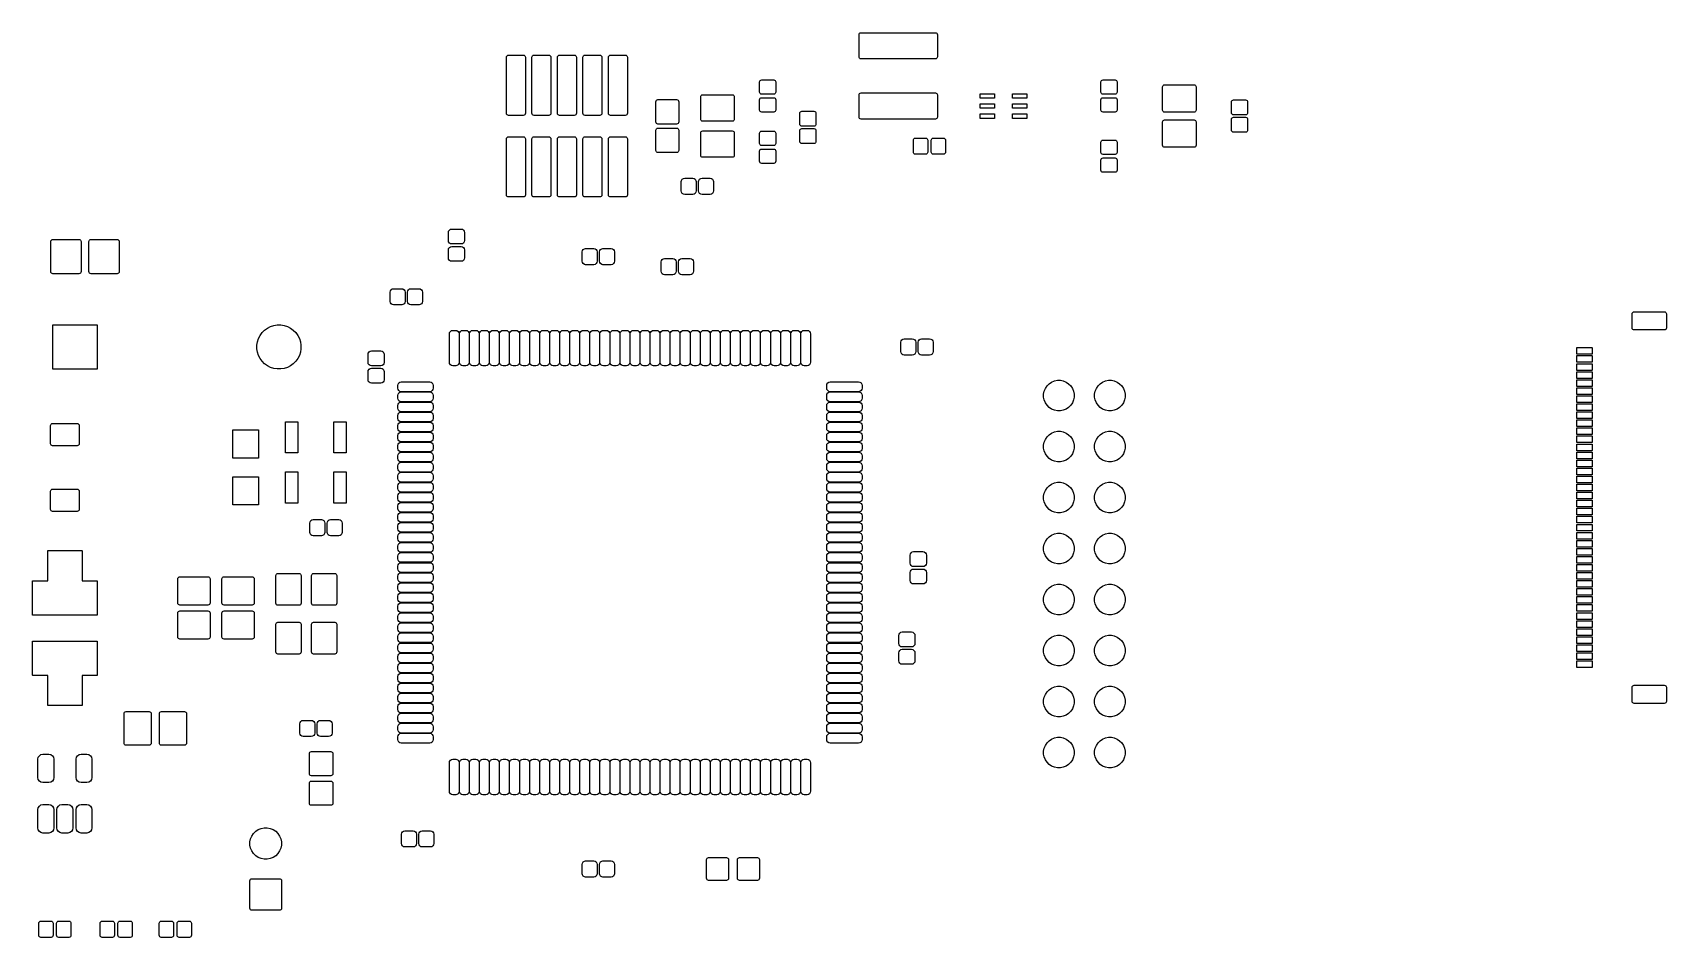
# Model space of a CAD drawing. Header units: inches. Extents: x 2.95 to 6.15, y -3.5 to -1.73.
import ezdxf

# ---------------------------------------------------------------- set-up
doc = ezdxf.new("R2010")
doc.units = ezdxf.units.IN
doc.header["$MEASUREMENT"] = 0
doc.layers.add('F.Mask', color=201, linetype='CONTINUOUS', true_color=0xd864ff)

msp = doc.modelspace()

# ---------------------------------------------------------------- linework, layer by layer
at = {"layer": 'F.Mask', "linetype": 'CONTINUOUS'}
for p, q in [((4.5688, -1.7303), (4.5691, -1.7288)), ((4.5691, -1.7288), (4.57, -1.7275)), ((4.57, -1.7275), (4.5713, -1.7266)), ((4.5713, -1.7266), (4.5728, -1.7263)), ((4.5728, -1.7263), (4.7185, -1.7263)), ((4.7185, -1.7263), (4.72, -1.7266)), ((4.72, -1.7266), (4.7213, -1.7275)), ((4.7213, -1.7275), (4.7222, -1.7288)), ((4.7222, -1.7288), (4.7225, -1.7303)), ((4.5688, -1.7736), (4.5688, -1.7303)), ((4.7225, -1.7303), (4.7225, -1.7736)), ((3.8775, -1.7744), (3.8779, -1.7729)), ((3.8775, -1.8844), (3.8775, -1.7744)), ((3.8779, -1.7729), (3.8787, -1.7716)), ((3.8787, -1.7716), (3.88, -1.7707)), ((3.88, -1.7707), (3.8816, -1.7704)), ((3.8816, -1.7704), (3.9106, -1.7704)), ((3.9106, -1.7704), (3.9121, -1.7707)), ((3.9121, -1.7707), (3.9134, -1.7716)), ((3.9134, -1.7716), (3.9143, -1.7729)), ((3.9143, -1.7729), (3.9146, -1.7744)), ((3.9146, -1.7744), (3.9146, -1.8844)), ((3.9275, -1.7744), (3.9279, -1.7729)), ((3.9275, -1.8844), (3.9275, -1.7744)), ((3.9279, -1.7729), (3.9287, -1.7716)), ((3.9287, -1.7716), (3.93, -1.7707)), ((3.93, -1.7707), (3.9316, -1.7704)), ((3.9316, -1.7704), (3.9606, -1.7704)), ((3.9606, -1.7704), (3.9621, -1.7707)), ((3.9621, -1.7707), (3.9634, -1.7716)), ((3.9634, -1.7716), (3.9643, -1.7729)), ((3.9643, -1.7729), (3.9646, -1.7744)), ((3.9646, -1.7744), (3.9646, -1.8844)), ((3.9775, -1.7744), (3.9779, -1.7729)), ((3.9775, -1.8844), (3.9775, -1.7744)), ((3.9779, -1.7729), (3.9787, -1.7716)), ((3.9787, -1.7716), (3.98, -1.7707)), ((3.98, -1.7707), (3.9816, -1.7704)), ((3.9816, -1.7704), (4.0106, -1.7704)), ((4.0106, -1.7704), (4.0121, -1.7707)), ((4.0121, -1.7707), (4.0134, -1.7716)), ((4.0134, -1.7716), (4.0143, -1.7729)), ((4.0143, -1.7729), (4.0146, -1.7744)), ((4.0146, -1.7744), (4.0146, -1.8844)), ((4.0275, -1.7744), (4.0279, -1.7729)), ((4.0275, -1.8844), (4.0275, -1.7744)), ((4.0279, -1.7729), (4.0287, -1.7716)), ((4.0287, -1.7716), (4.03, -1.7707)), ((4.03, -1.7707), (4.0316, -1.7704)), ((4.0316, -1.7704), (4.0606, -1.7704)), ((4.0606, -1.7704), (4.0621, -1.7707)), ((4.0621, -1.7707), (4.0634, -1.7716)), ((4.0634, -1.7716), (4.0643, -1.7729)), ((4.0643, -1.7729), (4.0646, -1.7744)), ((4.0646, -1.7744), (4.0646, -1.8844)), ((4.0775, -1.7744), (4.0779, -1.7729)), ((4.0775, -1.8844), (4.0775, -1.7744)), ((4.0779, -1.7729), (4.0787, -1.7716)), ((4.0787, -1.7716), (4.08, -1.7707)), ((4.08, -1.7707), (4.0816, -1.7704)), ((4.0816, -1.7704), (4.1106, -1.7704)), ((4.1106, -1.7704), (4.1121, -1.7707)), ((4.1121, -1.7707), (4.1134, -1.7716)), ((4.1134, -1.7716), (4.1143, -1.7729)), ((4.1143, -1.7729), (4.1146, -1.7744)), ((4.1146, -1.7744), (4.1146, -1.8844)), ((4.5691, -1.7752), (4.5688, -1.7736)), ((4.57, -1.7765), (4.5691, -1.7752)), ((4.5713, -1.7773), (4.57, -1.7765)), ((4.5728, -1.7776), (4.5713, -1.7773)), ((4.7185, -1.7776), (4.5728, -1.7776)), ((4.72, -1.7773), (4.7185, -1.7776)), ((4.7213, -1.7765), (4.72, -1.7773)), ((4.7222, -1.7752), (4.7213, -1.7765)), ((4.7225, -1.7736), (4.7222, -1.7752)), ((4.3739, -1.8228), (4.3742, -1.8213)), ((4.3739, -1.8429), (4.3739, -1.8228)), ((4.3742, -1.8213), (4.3751, -1.82)), ((4.3751, -1.82), (4.3764, -1.8191)), ((4.3764, -1.8191), (4.378, -1.8188)), ((4.378, -1.8188), (4.4016, -1.8188)), ((4.4016, -1.8188), (4.4031, -1.8191)), ((4.4031, -1.8191), (4.4044, -1.82)), ((4.4044, -1.82), (4.4053, -1.8213)), ((4.4053, -1.8213), (4.4056, -1.8228)), ((4.4056, -1.8228), (4.4056, -1.8429)), ((5.0432, -1.8228), (5.0435, -1.8213)), ((5.0432, -1.8429), (5.0432, -1.8228)), ((5.0435, -1.8213), (5.0444, -1.82)), ((5.0444, -1.82), (5.0457, -1.8191)), ((5.0457, -1.8191), (5.0472, -1.8188)), ((5.0472, -1.8188), (5.0709, -1.8188)), ((5.0709, -1.8188), (5.0724, -1.8191)), ((5.0724, -1.8191), (5.0737, -1.82)), ((5.0737, -1.82), (5.0746, -1.8213)), ((5.0746, -1.8213), (5.0749, -1.8228)), ((5.0749, -1.8228), (5.0749, -1.8429)), ((4.1731, -1.8579), (4.1746, -1.8576)), ((4.1746, -1.8576), (4.2112, -1.8576)), ((4.2112, -1.8576), (4.2128, -1.8579)), ((4.2584, -1.8522), (4.2587, -1.8506)), ((4.2584, -1.8959), (4.2584, -1.8522)), ((4.2587, -1.8506), (4.2596, -1.8493)), ((4.2596, -1.8493), (4.2609, -1.8485)), ((4.2609, -1.8485), (4.2624, -1.8481)), ((4.2624, -1.8481), (4.3203, -1.8481)), ((4.3203, -1.8481), (4.3218, -1.8485)), ((4.3218, -1.8485), (4.3231, -1.8493)), ((4.3231, -1.8493), (4.324, -1.8506)), ((4.324, -1.8506), (4.3243, -1.8522)), ((4.3243, -1.8522), (4.3243, -1.8959)), ((4.3742, -1.8445), (4.3739, -1.8429)), ((4.3739, -1.8579), (4.3742, -1.8563)), ((4.3751, -1.8458), (4.3742, -1.8445)), ((4.3742, -1.8563), (4.3751, -1.855)), ((4.3764, -1.8466), (4.3751, -1.8458)), ((4.3751, -1.855), (4.3764, -1.8542)), ((4.378, -1.8469), (4.3764, -1.8466)), ((4.3764, -1.8542), (4.378, -1.8539)), ((4.4016, -1.8469), (4.378, -1.8469)), ((4.378, -1.8539), (4.4016, -1.8539)), ((4.4031, -1.8466), (4.4016, -1.8469)), ((4.4016, -1.8539), (4.4031, -1.8542)), ((4.4044, -1.8458), (4.4031, -1.8466)), ((4.4031, -1.8542), (4.4044, -1.855)), ((4.4053, -1.8445), (4.4044, -1.8458)), ((4.4044, -1.855), (4.4053, -1.8563)), ((4.4056, -1.8429), (4.4053, -1.8445)), ((4.4053, -1.8563), (4.4056, -1.8579)), ((4.5688, -1.8484), (4.5691, -1.8469)), ((4.5688, -1.8917), (4.5688, -1.8484)), ((4.5691, -1.8469), (4.57, -1.8456)), ((4.57, -1.8456), (4.5713, -1.8447)), ((4.5713, -1.8447), (4.5728, -1.8444)), ((4.5728, -1.8444), (4.7185, -1.8444)), ((4.7185, -1.8444), (4.72, -1.8447)), ((4.72, -1.8447), (4.7213, -1.8456)), ((4.7213, -1.8456), (4.7222, -1.8469)), ((4.7222, -1.8469), (4.7225, -1.8484)), ((4.7225, -1.8484), (4.7225, -1.8917)), ((4.8066, -1.8549), (4.8066, -1.8459)), ((4.8066, -1.8459), (4.8346, -1.8459)), ((4.8346, -1.8549), (4.8066, -1.8549)), ((4.8346, -1.8459), (4.8346, -1.8549)), ((4.8696, -1.8549), (4.8696, -1.8459)), ((4.8696, -1.8459), (4.8976, -1.8459)), ((4.8976, -1.8549), (4.8696, -1.8549)), ((4.8976, -1.8459), (4.8976, -1.8549)), ((5.0435, -1.8445), (5.0432, -1.8429)), ((5.0432, -1.8579), (5.0435, -1.8563)), ((5.0444, -1.8458), (5.0435, -1.8445)), ((5.0435, -1.8563), (5.0444, -1.855)), ((5.0457, -1.8466), (5.0444, -1.8458)), ((5.0444, -1.855), (5.0457, -1.8542)), ((5.0472, -1.8469), (5.0457, -1.8466)), ((5.0457, -1.8542), (5.0472, -1.8539)), ((5.0709, -1.8469), (5.0472, -1.8469)), ((5.0472, -1.8539), (5.0709, -1.8539)), ((5.0724, -1.8466), (5.0709, -1.8469)), ((5.0709, -1.8539), (5.0724, -1.8542)), ((5.0737, -1.8458), (5.0724, -1.8466)), ((5.0724, -1.8542), (5.0737, -1.855)), ((5.0746, -1.8445), (5.0737, -1.8458)), ((5.0737, -1.855), (5.0746, -1.8563)), ((5.0749, -1.8429), (5.0746, -1.8445)), ((5.0746, -1.8563), (5.0749, -1.8579)), ((5.1639, -1.8325), (5.1642, -1.8309)), ((5.1639, -1.8781), (5.1639, -1.8325)), ((5.1642, -1.8309), (5.1651, -1.8296)), ((5.1651, -1.8296), (5.1664, -1.8288)), ((5.1664, -1.8288), (5.1679, -1.8285)), ((5.1679, -1.8285), (5.2258, -1.8285)), ((5.2258, -1.8285), (5.2273, -1.8288)), ((5.2273, -1.8288), (5.2286, -1.8296)), ((5.2286, -1.8296), (5.2295, -1.8309)), ((5.2295, -1.8309), (5.2298, -1.8325)), ((5.2298, -1.8325), (5.2298, -1.8781)), ((3.8779, -1.886), (3.8775, -1.8844)), ((3.8787, -1.8873), (3.8779, -1.886)), ((3.88, -1.8882), (3.8787, -1.8873)), ((3.8816, -1.8885), (3.88, -1.8882)), ((3.9106, -1.8885), (3.8816, -1.8885)), ((3.9121, -1.8882), (3.9106, -1.8885)), ((3.9134, -1.8873), (3.9121, -1.8882)), ((3.9143, -1.886), (3.9134, -1.8873)), ((3.9146, -1.8844), (3.9143, -1.886)), ((3.9279, -1.886), (3.9275, -1.8844)), ((3.9287, -1.8873), (3.9279, -1.886)), ((3.93, -1.8882), (3.9287, -1.8873)), ((3.9316, -1.8885), (3.93, -1.8882)), ((3.9606, -1.8885), (3.9316, -1.8885)), ((3.9621, -1.8882), (3.9606, -1.8885)), ((3.9634, -1.8873), (3.9621, -1.8882)), ((3.9643, -1.886), (3.9634, -1.8873)), ((3.9646, -1.8844), (3.9643, -1.886)), ((3.9779, -1.886), (3.9775, -1.8844)), ((3.9787, -1.8873), (3.9779, -1.886)), ((3.98, -1.8882), (3.9787, -1.8873)), ((3.9816, -1.8885), (3.98, -1.8882)), ((4.0106, -1.8885), (3.9816, -1.8885)), ((4.0121, -1.8882), (4.0106, -1.8885)), ((4.0134, -1.8873), (4.0121, -1.8882)), ((4.0143, -1.886), (4.0134, -1.8873)), ((4.0146, -1.8844), (4.0143, -1.886)), ((4.0279, -1.886), (4.0275, -1.8844)), ((4.0287, -1.8873), (4.0279, -1.886)), ((4.03, -1.8882), (4.0287, -1.8873)), ((4.0316, -1.8885), (4.03, -1.8882)), ((4.0606, -1.8885), (4.0316, -1.8885)), ((4.0621, -1.8882), (4.0606, -1.8885)), ((4.0634, -1.8873), (4.0621, -1.8882)), ((4.0643, -1.886), (4.0634, -1.8873)), ((4.0646, -1.8844), (4.0643, -1.886)), ((4.0779, -1.886), (4.0775, -1.8844)), ((4.0787, -1.8873), (4.0779, -1.886)), ((4.08, -1.8882), (4.0787, -1.8873)), ((4.0816, -1.8885), (4.08, -1.8882)), ((4.1106, -1.8885), (4.0816, -1.8885)), ((4.1121, -1.8882), (4.1106, -1.8885)), ((4.1134, -1.8873), (4.1121, -1.8882)), ((4.1143, -1.886), (4.1134, -1.8873)), ((4.1146, -1.8844), (4.1143, -1.886)), ((4.1706, -1.8617), (4.1709, -1.8601)), ((4.1706, -1.9014), (4.1706, -1.8617)), ((4.1709, -1.8601), (4.1718, -1.8588)), ((4.1718, -1.8588), (4.1731, -1.8579)), ((4.2128, -1.8579), (4.2141, -1.8588)), ((4.2141, -1.8588), (4.2149, -1.8601)), ((4.2149, -1.8601), (4.2152, -1.8617)), ((4.2152, -1.8617), (4.2152, -1.9014)), ((4.3739, -1.878), (4.3739, -1.8579)), ((4.3742, -1.8795), (4.3739, -1.878)), ((4.3751, -1.8808), (4.3742, -1.8795)), ((4.3764, -1.8817), (4.3751, -1.8808)), ((4.378, -1.882), (4.3764, -1.8817)), ((4.4016, -1.882), (4.378, -1.882)), ((4.4031, -1.8817), (4.4016, -1.882)), ((4.4044, -1.8808), (4.4031, -1.8817)), ((4.4053, -1.8795), (4.4044, -1.8808)), ((4.4056, -1.878), (4.4053, -1.8795)), ((4.4056, -1.8579), (4.4056, -1.878)), ((4.4527, -1.8845), (4.453, -1.883)), ((4.4527, -1.9057), (4.4527, -1.8845)), ((4.453, -1.883), (4.4539, -1.8816)), ((4.4539, -1.8816), (4.4552, -1.8808)), ((4.4552, -1.8808), (4.4567, -1.8805)), ((4.4567, -1.8805), (4.4803, -1.8805)), ((4.4803, -1.8805), (4.4819, -1.8808)), ((4.4819, -1.8808), (4.4832, -1.8816)), ((4.4832, -1.8816), (4.484, -1.883)), ((4.484, -1.883), (4.4843, -1.8845)), ((4.4843, -1.8845), (4.4843, -1.9057)), ((4.8066, -1.8746), (4.8066, -1.8656)), ((4.8066, -1.8656), (4.8346, -1.8656)), ((4.8346, -1.8746), (4.8066, -1.8746)), ((4.8066, -1.8943), (4.8066, -1.8853)), ((4.8066, -1.8853), (4.8346, -1.8853)), ((4.8346, -1.8656), (4.8346, -1.8746)), ((4.8346, -1.8853), (4.8346, -1.8943)), ((4.8696, -1.8746), (4.8696, -1.8656)), ((4.8696, -1.8656), (4.8976, -1.8656)), ((4.8976, -1.8746), (4.8696, -1.8746)), ((4.8696, -1.8943), (4.8696, -1.8853)), ((4.8696, -1.8853), (4.8976, -1.8853)), ((4.8976, -1.8656), (4.8976, -1.8746)), ((4.8976, -1.8853), (4.8976, -1.8943)), ((5.0432, -1.878), (5.0432, -1.8579)), ((5.0435, -1.8795), (5.0432, -1.878)), ((5.0444, -1.8808), (5.0435, -1.8795)), ((5.0457, -1.8817), (5.0444, -1.8808)), ((5.0472, -1.882), (5.0457, -1.8817)), ((5.0709, -1.882), (5.0472, -1.882)), ((5.0724, -1.8817), (5.0709, -1.882)), ((5.0737, -1.8808), (5.0724, -1.8817)), ((5.0746, -1.8795), (5.0737, -1.8808)), ((5.0749, -1.878), (5.0746, -1.8795)), ((5.0749, -1.8579), (5.0749, -1.878)), ((5.1642, -1.8797), (5.1639, -1.8781)), ((5.1651, -1.881), (5.1642, -1.8797)), ((5.1664, -1.8819), (5.1651, -1.881)), ((5.1679, -1.8822), (5.1664, -1.8819)), ((5.2258, -1.8822), (5.1679, -1.8822)), ((5.2273, -1.8819), (5.2258, -1.8822)), ((5.2286, -1.881), (5.2273, -1.8819)), ((5.2295, -1.8797), (5.2286, -1.881)), ((5.2298, -1.8781), (5.2295, -1.8797)), ((5.2991, -1.8621), (5.2994, -1.8606)), ((5.2991, -1.8834), (5.2991, -1.8621)), ((5.2994, -1.8849), (5.2991, -1.8834)), ((5.2994, -1.8606), (5.3003, -1.8593)), ((5.3003, -1.8862), (5.2994, -1.8849)), ((5.3003, -1.8593), (5.3016, -1.8584)), ((5.3016, -1.8871), (5.3003, -1.8862)), ((5.3016, -1.8584), (5.3031, -1.8581)), ((5.3031, -1.8874), (5.3016, -1.8871)), ((5.3031, -1.8581), (5.3268, -1.8581)), ((5.3268, -1.8874), (5.3031, -1.8874)), ((5.3268, -1.8581), (5.3283, -1.8584)), ((5.3283, -1.8871), (5.3268, -1.8874)), ((5.3283, -1.8584), (5.3296, -1.8593)), ((5.3296, -1.8862), (5.3283, -1.8871)), ((5.3296, -1.8593), (5.3305, -1.8606)), ((5.3305, -1.8849), (5.3296, -1.8862)), ((5.3305, -1.8606), (5.3308, -1.8621)), ((5.3308, -1.8834), (5.3305, -1.8849)), ((5.3308, -1.8621), (5.3308, -1.8834)), ((4.1709, -1.903), (4.1706, -1.9014)), ((4.1706, -1.9175), (4.1709, -1.9159)), ((4.1706, -1.9572), (4.1706, -1.9175)), ((4.1718, -1.9043), (4.1709, -1.903)), ((4.1709, -1.9159), (4.1718, -1.9146)), ((4.1731, -1.9051), (4.1718, -1.9043)), ((4.1718, -1.9146), (4.1731, -1.9138)), ((4.1746, -1.9054), (4.1731, -1.9051)), ((4.1731, -1.9138), (4.1746, -1.9135)), ((4.2112, -1.9054), (4.1746, -1.9054)), ((4.1746, -1.9135), (4.2112, -1.9135)), ((4.2128, -1.9051), (4.2112, -1.9054)), ((4.2112, -1.9135), (4.2128, -1.9138)), ((4.2141, -1.9043), (4.2128, -1.9051)), ((4.2128, -1.9138), (4.2141, -1.9146)), ((4.2149, -1.903), (4.2141, -1.9043)), ((4.2141, -1.9146), (4.2149, -1.9159)), ((4.2152, -1.9014), (4.2149, -1.903)), ((4.2149, -1.9159), (4.2152, -1.9175)), ((4.2152, -1.9175), (4.2152, -1.9572)), ((4.2587, -1.8974), (4.2584, -1.8959)), ((4.2584, -1.923), (4.2587, -1.9215)), ((4.2596, -1.8987), (4.2587, -1.8974)), ((4.2587, -1.9215), (4.2596, -1.9202)), ((4.2609, -1.8996), (4.2596, -1.8987)), ((4.2596, -1.9202), (4.2609, -1.9193)), ((4.2624, -1.8999), (4.2609, -1.8996)), ((4.2609, -1.9193), (4.2624, -1.919)), ((4.3203, -1.8999), (4.2624, -1.8999)), ((4.2624, -1.919), (4.3203, -1.919)), ((4.3218, -1.8996), (4.3203, -1.8999)), ((4.3203, -1.919), (4.3218, -1.9193)), ((4.3231, -1.8987), (4.3218, -1.8996)), ((4.3218, -1.9193), (4.3231, -1.9202)), ((4.324, -1.8974), (4.3231, -1.8987)), ((4.3231, -1.9202), (4.324, -1.9215)), ((4.3243, -1.8959), (4.324, -1.8974)), ((4.324, -1.9215), (4.3243, -1.923)), ((4.3742, -1.9219), (4.3751, -1.9206)), ((4.3751, -1.9206), (4.3764, -1.9197)), ((4.3764, -1.9197), (4.378, -1.9194)), ((4.378, -1.9194), (4.4016, -1.9194)), ((4.4016, -1.9194), (4.4031, -1.9197)), ((4.4031, -1.9197), (4.4044, -1.9206)), ((4.4044, -1.9206), (4.4053, -1.9219)), ((4.453, -1.9073), (4.4527, -1.9057)), ((4.4527, -1.9185), (4.453, -1.917)), ((4.4527, -1.9398), (4.4527, -1.9185)), ((4.4539, -1.9086), (4.453, -1.9073)), ((4.453, -1.917), (4.4539, -1.9157)), ((4.4552, -1.9095), (4.4539, -1.9086)), ((4.4539, -1.9157), (4.4552, -1.9148)), ((4.4567, -1.9098), (4.4552, -1.9095)), ((4.4552, -1.9148), (4.4567, -1.9145)), ((4.4803, -1.9098), (4.4567, -1.9098)), ((4.4567, -1.9145), (4.4803, -1.9145)), ((4.4819, -1.9095), (4.4803, -1.9098)), ((4.4803, -1.9145), (4.4819, -1.9148)), ((4.4832, -1.9086), (4.4819, -1.9095)), ((4.4819, -1.9148), (4.4832, -1.9157)), ((4.484, -1.9073), (4.4832, -1.9086)), ((4.4832, -1.9157), (4.484, -1.917)), ((4.4843, -1.9057), (4.484, -1.9073)), ((4.484, -1.917), (4.4843, -1.9185)), ((4.4843, -1.9185), (4.4843, -1.9398)), ((4.5691, -1.8933), (4.5688, -1.8917)), ((4.57, -1.8946), (4.5691, -1.8933)), ((4.5713, -1.8954), (4.57, -1.8946)), ((4.5728, -1.8957), (4.5713, -1.8954)), ((4.7185, -1.8957), (4.5728, -1.8957)), ((4.72, -1.8954), (4.7185, -1.8957)), ((4.7213, -1.8946), (4.72, -1.8954)), ((4.7222, -1.8933), (4.7213, -1.8946)), ((4.7225, -1.8917), (4.7222, -1.8933)), ((4.8346, -1.8943), (4.8066, -1.8943)), ((4.8976, -1.8943), (4.8696, -1.8943)), ((5.1639, -1.9014), (5.1642, -1.8998)), ((5.1639, -1.947), (5.1639, -1.9014)), ((5.1642, -1.8998), (5.1651, -1.8985)), ((5.1651, -1.8985), (5.1664, -1.8977)), ((5.1664, -1.8977), (5.1679, -1.8974)), ((5.1679, -1.8974), (5.2258, -1.8974)), ((5.2258, -1.8974), (5.2273, -1.8977)), ((5.2273, -1.8977), (5.2286, -1.8985)), ((5.2286, -1.8985), (5.2295, -1.8998)), ((5.2295, -1.8998), (5.2298, -1.9014)), ((5.2298, -1.9014), (5.2298, -1.947)), ((5.2991, -1.8961), (5.2994, -1.8946)), ((5.2991, -1.9174), (5.2991, -1.8961)), ((5.2994, -1.9189), (5.2991, -1.9174)), ((5.2994, -1.8946), (5.3003, -1.8933)), ((5.3003, -1.9202), (5.2994, -1.9189)), ((5.3003, -1.8933), (5.3016, -1.8924)), ((5.3016, -1.9211), (5.3003, -1.9202)), ((5.3016, -1.8924), (5.3031, -1.8921)), ((5.3031, -1.9214), (5.3016, -1.9211)), ((5.3031, -1.8921), (5.3268, -1.8921)), ((5.3268, -1.9214), (5.3031, -1.9214)), ((5.3268, -1.8921), (5.3283, -1.8924)), ((5.3283, -1.9211), (5.3268, -1.9214)), ((5.3283, -1.8924), (5.3296, -1.8933)), ((5.3296, -1.9202), (5.3283, -1.9211)), ((5.3296, -1.8933), (5.3305, -1.8946)), ((5.3305, -1.9189), (5.3296, -1.9202)), ((5.3305, -1.8946), (5.3308, -1.8961)), ((5.3308, -1.9174), (5.3305, -1.9189)), ((5.3308, -1.8961), (5.3308, -1.9174)), ((3.8775, -1.9344), (3.8779, -1.9329)), ((3.8775, -2.0444), (3.8775, -1.9344)), ((3.8779, -1.9329), (3.8787, -1.9316)), ((3.8787, -1.9316), (3.88, -1.9307)), ((3.88, -1.9307), (3.8816, -1.9304)), ((3.8816, -1.9304), (3.9106, -1.9304)), ((3.9106, -1.9304), (3.9121, -1.9307)), ((3.9121, -1.9307), (3.9134, -1.9316)), ((3.9134, -1.9316), (3.9143, -1.9329)), ((3.9143, -1.9329), (3.9146, -1.9344)), ((3.9146, -1.9344), (3.9146, -2.0444)), ((3.9275, -1.9344), (3.9279, -1.9329)), ((3.9275, -2.0444), (3.9275, -1.9344)), ((3.9279, -1.9329), (3.9287, -1.9316)), ((3.9287, -1.9316), (3.93, -1.9307)), ((3.93, -1.9307), (3.9316, -1.9304)), ((3.9316, -1.9304), (3.9606, -1.9304)), ((3.9606, -1.9304), (3.9621, -1.9307)), ((3.9621, -1.9307), (3.9634, -1.9316)), ((3.9634, -1.9316), (3.9643, -1.9329)), ((3.9643, -1.9329), (3.9646, -1.9344)), ((3.9646, -1.9344), (3.9646, -2.0444)), ((3.9775, -1.9344), (3.9779, -1.9329)), ((3.9775, -2.0444), (3.9775, -1.9344)), ((3.9779, -1.9329), (3.9787, -1.9316)), ((3.9787, -1.9316), (3.98, -1.9307)), ((3.98, -1.9307), (3.9816, -1.9304)), ((3.9816, -1.9304), (4.0106, -1.9304)), ((4.0106, -1.9304), (4.0121, -1.9307)), ((4.0121, -1.9307), (4.0134, -1.9316)), ((4.0134, -1.9316), (4.0143, -1.9329)), ((4.0143, -1.9329), (4.0146, -1.9344)), ((4.0146, -1.9344), (4.0146, -2.0444)), ((4.0275, -1.9344), (4.0279, -1.9329)), ((4.0275, -2.0444), (4.0275, -1.9344)), ((4.0279, -1.9329), (4.0287, -1.9316)), ((4.0287, -1.9316), (4.03, -1.9307)), ((4.03, -1.9307), (4.0316, -1.9304)), ((4.0316, -1.9304), (4.0606, -1.9304)), ((4.0606, -1.9304), (4.0621, -1.9307)), ((4.0621, -1.9307), (4.0634, -1.9316)), ((4.0634, -1.9316), (4.0643, -1.9329)), ((4.0643, -1.9329), (4.0646, -1.9344)), ((4.0646, -1.9344), (4.0646, -2.0444)), ((4.0775, -1.9344), (4.0779, -1.9329)), ((4.0775, -2.0444), (4.0775, -1.9344)), ((4.0779, -1.9329), (4.0787, -1.9316)), ((4.0787, -1.9316), (4.08, -1.9307)), ((4.08, -1.9307), (4.0816, -1.9304)), ((4.0816, -1.9304), (4.1106, -1.9304)), ((4.1106, -1.9304), (4.1121, -1.9307)), ((4.1121, -1.9307), (4.1134, -1.9316)), ((4.1134, -1.9316), (4.1143, -1.9329)), ((4.1143, -1.9329), (4.1146, -1.9344)), ((4.1146, -1.9344), (4.1146, -2.0444)), ((4.2584, -1.9667), (4.2584, -1.923)), ((4.3243, -1.923), (4.3243, -1.9667)), ((4.3739, -1.9234), (4.3742, -1.9219)), ((4.3739, -1.9435), (4.3739, -1.9234)), ((4.3742, -1.945), (4.3739, -1.9435)), ((4.3751, -1.9463), (4.3742, -1.945)), ((4.3764, -1.9472), (4.3751, -1.9463)), ((4.378, -1.9475), (4.3764, -1.9472)), ((4.4016, -1.9475), (4.378, -1.9475)), ((4.4031, -1.9472), (4.4016, -1.9475)), ((4.4044, -1.9463), (4.4031, -1.9472)), ((4.4053, -1.945), (4.4044, -1.9463)), ((4.4053, -1.9219), (4.4056, -1.9234)), ((4.4056, -1.9435), (4.4053, -1.945)), ((4.4056, -1.9234), (4.4056, -1.9435)), ((4.453, -1.9413), (4.4527, -1.9398)), ((4.4539, -1.9426), (4.453, -1.9413)), ((4.4552, -1.9435), (4.4539, -1.9426)), ((4.4567, -1.9438), (4.4552, -1.9435)), ((4.4803, -1.9438), (4.4567, -1.9438)), ((4.4819, -1.9435), (4.4803, -1.9438)), ((4.4832, -1.9426), (4.4819, -1.9435)), ((4.484, -1.9413), (4.4832, -1.9426)), ((4.4843, -1.9398), (4.484, -1.9413)), ((4.6753, -1.937), (4.6756, -1.9355)), ((4.6753, -1.9606), (4.6753, -1.937)), ((4.6756, -1.9355), (4.6765, -1.9342)), ((4.6765, -1.9342), (4.6778, -1.9333)), ((4.6778, -1.9333), (4.6793, -1.933)), ((4.6793, -1.933), (4.6994, -1.933)), ((4.6994, -1.933), (4.7009, -1.9333)), ((4.7009, -1.9333), (4.7022, -1.9342)), ((4.7022, -1.9342), (4.7031, -1.9355)), ((4.7031, -1.9355), (4.7034, -1.937)), ((4.7034, -1.937), (4.7034, -1.9606)), ((4.7104, -1.937), (4.7107, -1.9355)), ((4.7104, -1.9606), (4.7104, -1.937)), ((4.7107, -1.9355), (4.7115, -1.9342)), ((4.7115, -1.9342), (4.7128, -1.9333)), ((4.7128, -1.9333), (4.7144, -1.933)), ((4.7144, -1.933), (4.7344, -1.933)), ((4.7344, -1.933), (4.736, -1.9333)), ((4.736, -1.9333), (4.7373, -1.9342)), ((4.7373, -1.9342), (4.7382, -1.9355)), ((4.7382, -1.9355), (4.7385, -1.937)), ((4.7385, -1.937), (4.7385, -1.9606)), ((5.0432, -1.9409), (5.0435, -1.9394)), ((5.0432, -1.961), (5.0432, -1.9409)), ((5.0435, -1.9394), (5.0444, -1.9381)), ((5.0444, -1.9381), (5.0457, -1.9372)), ((5.0457, -1.9372), (5.0472, -1.9369)), ((5.0472, -1.9369), (5.0709, -1.9369)), ((5.0709, -1.9369), (5.0724, -1.9372)), ((5.0724, -1.9372), (5.0737, -1.9381)), ((5.0737, -1.9381), (5.0746, -1.9394)), ((5.0746, -1.9394), (5.0749, -1.9409)), ((5.0749, -1.9409), (5.0749, -1.961)), ((5.1642, -1.9486), (5.1639, -1.947)), ((5.1651, -1.9499), (5.1642, -1.9486)), ((5.1664, -1.9508), (5.1651, -1.9499)), ((5.1679, -1.9511), (5.1664, -1.9508)), ((5.2258, -1.9511), (5.1679, -1.9511)), ((5.2273, -1.9508), (5.2258, -1.9511)), ((5.2286, -1.9499), (5.2273, -1.9508)), ((5.2295, -1.9486), (5.2286, -1.9499)), ((5.2298, -1.947), (5.2295, -1.9486)), ((4.1709, -1.9588), (4.1706, -1.9572)), ((4.1718, -1.9601), (4.1709, -1.9588)), ((4.1731, -1.961), (4.1718, -1.9601)), ((4.1746, -1.9613), (4.1731, -1.961)), ((4.2112, -1.9613), (4.1746, -1.9613)), ((4.2128, -1.961), (4.2112, -1.9613)), ((4.2141, -1.9601), (4.2128, -1.961)), ((4.2149, -1.9588), (4.2141, -1.9601)), ((4.2152, -1.9572), (4.2149, -1.9588)), ((4.2587, -1.9683), (4.2584, -1.9667)), ((4.2596, -1.9696), (4.2587, -1.9683)), ((4.2609, -1.9704), (4.2596, -1.9696)), ((4.2624, -1.9707), (4.2609, -1.9704)), ((4.3203, -1.9707), (4.2624, -1.9707)), ((4.3218, -1.9704), (4.3203, -1.9707)), ((4.3231, -1.9696), (4.3218, -1.9704)), ((4.324, -1.9683), (4.3231, -1.9696)), ((4.3243, -1.9667), (4.324, -1.9683)), ((4.3739, -1.9585), (4.3742, -1.9569)), ((4.3739, -1.9785), (4.3739, -1.9585)), ((4.3742, -1.9801), (4.3739, -1.9785)), ((4.3742, -1.9569), (4.3751, -1.9556)), ((4.3751, -1.9814), (4.3742, -1.9801)), ((4.3751, -1.9556), (4.3764, -1.9548)), ((4.3764, -1.9823), (4.3751, -1.9814)), ((4.3764, -1.9548), (4.378, -1.9544)), ((4.378, -1.9826), (4.3764, -1.9823)), ((4.378, -1.9544), (4.4016, -1.9544)), ((4.4016, -1.9826), (4.378, -1.9826)), ((4.4016, -1.9544), (4.4031, -1.9548)), ((4.4031, -1.9823), (4.4016, -1.9826)), ((4.4031, -1.9548), (4.4044, -1.9556)), ((4.4044, -1.9814), (4.4031, -1.9823)), ((4.4044, -1.9556), (4.4053, -1.9569)), ((4.4053, -1.9801), (4.4044, -1.9814)), ((4.4053, -1.9569), (4.4056, -1.9585)), ((4.4056, -1.9785), (4.4053, -1.9801)), ((4.4056, -1.9585), (4.4056, -1.9785)), ((4.6756, -1.9622), (4.6753, -1.9606)), ((4.6765, -1.9635), (4.6756, -1.9622)), ((4.6778, -1.9643), (4.6765, -1.9635)), ((4.6793, -1.9646), (4.6778, -1.9643)), ((4.6994, -1.9646), (4.6793, -1.9646)), ((4.7009, -1.9643), (4.6994, -1.9646)), ((4.7022, -1.9635), (4.7009, -1.9643)), ((4.7031, -1.9622), (4.7022, -1.9635)), ((4.7034, -1.9606), (4.7031, -1.9622)), ((4.7107, -1.9622), (4.7104, -1.9606)), ((4.7115, -1.9635), (4.7107, -1.9622)), ((4.7128, -1.9643), (4.7115, -1.9635)), ((4.7144, -1.9646), (4.7128, -1.9643)), ((4.7344, -1.9646), (4.7144, -1.9646)), ((4.736, -1.9643), (4.7344, -1.9646)), ((4.7373, -1.9635), (4.736, -1.9643)), ((4.7382, -1.9622), (4.7373, -1.9635)), ((4.7385, -1.9606), (4.7382, -1.9622)), ((5.0435, -1.9626), (5.0432, -1.961)), ((5.0432, -1.976), (5.0435, -1.9744)), ((5.0432, -1.9961), (5.0432, -1.976)), ((5.0444, -1.9639), (5.0435, -1.9626)), ((5.0435, -1.9744), (5.0444, -1.9731)), ((5.0457, -1.9647), (5.0444, -1.9639)), ((5.0444, -1.9731), (5.0457, -1.9723)), ((5.0472, -1.965), (5.0457, -1.9647)), ((5.0457, -1.9723), (5.0472, -1.972)), ((5.0709, -1.965), (5.0472, -1.965)), ((5.0472, -1.972), (5.0709, -1.972)), ((5.0724, -1.9647), (5.0709, -1.965)), ((5.0709, -1.972), (5.0724, -1.9723)), ((5.0737, -1.9639), (5.0724, -1.9647)), ((5.0724, -1.9723), (5.0737, -1.9731)), ((5.0746, -1.9626), (5.0737, -1.9639)), ((5.0737, -1.9731), (5.0746, -1.9744)), ((5.0749, -1.961), (5.0746, -1.9626)), ((5.0746, -1.9744), (5.0749, -1.976)), ((5.0749, -1.976), (5.0749, -1.9961)), ((4.2203, -2.0184), (4.2208, -2.0159)), ((4.2208, -2.0159), (4.2223, -2.0137)), ((4.2223, -2.0137), (4.2244, -2.0122)), ((4.2244, -2.0122), (4.227, -2.0117)), ((4.227, -2.0117), (4.2429, -2.0117)), ((4.2429, -2.0117), (4.2455, -2.0122)), ((4.2455, -2.0122), (4.2477, -2.0137)), ((4.2477, -2.0137), (4.2491, -2.0159)), ((4.2491, -2.0159), (4.2496, -2.0184)), ((4.2543, -2.0184), (4.2548, -2.0159)), ((4.2548, -2.0159), (4.2563, -2.0137)), ((4.2563, -2.0137), (4.2585, -2.0122)), ((4.2585, -2.0122), (4.261, -2.0117)), ((4.261, -2.0117), (4.2769, -2.0117)), ((4.2769, -2.0117), (4.2795, -2.0122)), ((4.2795, -2.0122), (4.2817, -2.0137)), ((4.2817, -2.0137), (4.2831, -2.0159)), ((4.2831, -2.0159), (4.2836, -2.0184)), ((5.0435, -1.9976), (5.0432, -1.9961)), ((5.0444, -1.9989), (5.0435, -1.9976)), ((5.0457, -1.9998), (5.0444, -1.9989)), ((5.0472, -2.0001), (5.0457, -1.9998)), ((5.0709, -2.0001), (5.0472, -2.0001)), ((5.0724, -1.9998), (5.0709, -2.0001)), ((5.0737, -1.9989), (5.0724, -1.9998)), ((5.0746, -1.9976), (5.0737, -1.9989)), ((5.0749, -1.9961), (5.0746, -1.9976)), ((3.8779, -2.046), (3.8775, -2.0444)), ((3.8787, -2.0473), (3.8779, -2.046)), ((3.88, -2.0482), (3.8787, -2.0473)), ((3.8816, -2.0485), (3.88, -2.0482)), ((3.9106, -2.0485), (3.8816, -2.0485)), ((3.9121, -2.0482), (3.9106, -2.0485)), ((3.9134, -2.0473), (3.9121, -2.0482)), ((3.9143, -2.046), (3.9134, -2.0473)), ((3.9146, -2.0444), (3.9143, -2.046)), ((3.9279, -2.046), (3.9275, -2.0444)), ((3.9287, -2.0473), (3.9279, -2.046)), ((3.93, -2.0482), (3.9287, -2.0473)), ((3.9316, -2.0485), (3.93, -2.0482)), ((3.9606, -2.0485), (3.9316, -2.0485)), ((3.9621, -2.0482), (3.9606, -2.0485)), ((3.9634, -2.0473), (3.9621, -2.0482)), ((3.9643, -2.046), (3.9634, -2.0473)), ((3.9646, -2.0444), (3.9643, -2.046)), ((3.9779, -2.046), (3.9775, -2.0444)), ((3.9787, -2.0473), (3.9779, -2.046)), ((3.98, -2.0482), (3.9787, -2.0473)), ((3.9816, -2.0485), (3.98, -2.0482)), ((4.0106, -2.0485), (3.9816, -2.0485)), ((4.0121, -2.0482), (4.0106, -2.0485)), ((4.0134, -2.0473), (4.0121, -2.0482)), ((4.0143, -2.046), (4.0134, -2.0473)), ((4.0146, -2.0444), (4.0143, -2.046)), ((4.0279, -2.046), (4.0275, -2.0444)), ((4.0287, -2.0473), (4.0279, -2.046)), ((4.03, -2.0482), (4.0287, -2.0473)), ((4.0316, -2.0485), (4.03, -2.0482)), ((4.0606, -2.0485), (4.0316, -2.0485)), ((4.0621, -2.0482), (4.0606, -2.0485)), ((4.0634, -2.0473), (4.0621, -2.0482)), ((4.0643, -2.046), (4.0634, -2.0473)), ((4.0646, -2.0444), (4.0643, -2.046)), ((4.0779, -2.046), (4.0775, -2.0444)), ((4.0787, -2.0473), (4.0779, -2.046)), ((4.08, -2.0482), (4.0787, -2.0473)), ((4.0816, -2.0485), (4.08, -2.0482)), ((4.1106, -2.0485), (4.0816, -2.0485)), ((4.1121, -2.0482), (4.1106, -2.0485)), ((4.1134, -2.0473), (4.1121, -2.0482)), ((4.1143, -2.046), (4.1134, -2.0473)), ((4.1146, -2.0444), (4.1143, -2.046)), ((4.2203, -2.0367), (4.2203, -2.0184)), ((4.2208, -2.0393), (4.2203, -2.0367)), ((4.2223, -2.0414), (4.2208, -2.0393)), ((4.2244, -2.0429), (4.2223, -2.0414)), ((4.227, -2.0434), (4.2244, -2.0429)), ((4.2429, -2.0434), (4.227, -2.0434)), ((4.2455, -2.0429), (4.2429, -2.0434)), ((4.2477, -2.0414), (4.2455, -2.0429)), ((4.2491, -2.0393), (4.2477, -2.0414)), ((4.2496, -2.0367), (4.2491, -2.0393)), ((4.2496, -2.0184), (4.2496, -2.0367)), ((4.2543, -2.0367), (4.2543, -2.0184)), ((4.2548, -2.0393), (4.2543, -2.0367)), ((4.2563, -2.0414), (4.2548, -2.0393)), ((4.2585, -2.0429), (4.2563, -2.0414)), ((4.261, -2.0434), (4.2585, -2.0429)), ((4.2769, -2.0434), (4.261, -2.0434)), ((4.2795, -2.0429), (4.2769, -2.0434)), ((4.2817, -2.0414), (4.2795, -2.0429)), ((4.2831, -2.0393), (4.2817, -2.0414)), ((4.2836, -2.0367), (4.2831, -2.0393)), ((4.2836, -2.0184), (4.2836, -2.0367)), ((3.7642, -2.1155), (3.7657, -2.1133)), ((3.7657, -2.1133), (3.7678, -2.1118)), ((3.7678, -2.1118), (3.7704, -2.1113)), ((3.7704, -2.1113), (3.7887, -2.1113)), ((3.7887, -2.1113), (3.7912, -2.1118)), ((3.7912, -2.1118), (3.7934, -2.1133)), ((3.7934, -2.1133), (3.7948, -2.1155)), ((2.9842, -2.1358), (2.9845, -2.1343)), ((2.9842, -2.1949), (2.9842, -2.1358)), ((2.9845, -2.1343), (2.9853, -2.133)), ((2.9853, -2.133), (2.9867, -2.1321)), ((2.9867, -2.1321), (2.9882, -2.1318)), ((2.9882, -2.1318), (3.0394, -2.1318)), ((3.0394, -2.1318), (3.0409, -2.1321)), ((3.0409, -2.1321), (3.0422, -2.133)), ((3.0422, -2.133), (3.0431, -2.1343)), ((3.0431, -2.1343), (3.0434, -2.1358)), ((3.0434, -2.1358), (3.0434, -2.1949)), ((3.059, -2.1358), (3.0593, -2.1343)), ((3.059, -2.1949), (3.059, -2.1358)), ((3.0593, -2.1343), (3.0602, -2.133)), ((3.0602, -2.133), (3.0615, -2.1321)), ((3.0615, -2.1321), (3.063, -2.1318)), ((3.063, -2.1318), (3.1142, -2.1318)), ((3.1142, -2.1318), (3.1157, -2.1321)), ((3.1157, -2.1321), (3.117, -2.133)), ((3.117, -2.133), (3.1179, -2.1343)), ((3.1179, -2.1343), (3.1182, -2.1358)), ((3.1182, -2.1358), (3.1182, -2.1949)), ((3.7637, -2.118), (3.7642, -2.1155)), ((3.7637, -2.134), (3.7637, -2.118)), ((3.7642, -2.1365), (3.7637, -2.134)), ((3.7657, -2.1387), (3.7642, -2.1365)), ((3.7678, -2.1401), (3.7657, -2.1387)), ((3.7657, -2.1473), (3.7678, -2.1459)), ((3.7704, -2.1406), (3.7678, -2.1401)), ((3.7678, -2.1459), (3.7704, -2.1454)), ((3.7887, -2.1406), (3.7704, -2.1406)), ((3.7704, -2.1454), (3.7887, -2.1454)), ((3.7912, -2.1401), (3.7887, -2.1406)), ((3.7887, -2.1454), (3.7912, -2.1459)), ((3.7934, -2.1387), (3.7912, -2.1401)), ((3.7912, -2.1459), (3.7934, -2.1473)), ((3.7948, -2.1365), (3.7934, -2.1387)), ((3.7948, -2.1155), (3.7954, -2.118)), ((3.7954, -2.134), (3.7948, -2.1365)), ((3.7954, -2.118), (3.7954, -2.134)), ((3.7637, -2.152), (3.7642, -2.1495)), ((3.7637, -2.168), (3.7637, -2.152)), ((3.7642, -2.1705), (3.7637, -2.168)), ((3.7642, -2.1495), (3.7657, -2.1473)), ((3.7657, -2.1727), (3.7642, -2.1705)), ((3.7678, -2.1741), (3.7657, -2.1727)), ((3.7704, -2.1746), (3.7678, -2.1741)), ((3.7887, -2.1746), (3.7704, -2.1746)), ((3.7912, -2.1741), (3.7887, -2.1746)), ((3.7934, -2.1727), (3.7912, -2.1741)), ((3.7934, -2.1473), (3.7948, -2.1495)), ((3.7948, -2.1705), (3.7934, -2.1727)), ((3.7948, -2.1495), (3.7954, -2.152)), ((3.7954, -2.168), (3.7948, -2.1705)), ((3.7954, -2.152), (3.7954, -2.168)), ((4.0261, -2.1562), (4.0266, -2.1536)), ((4.0261, -2.1745), (4.0261, -2.1562)), ((4.0266, -2.1771), (4.0261, -2.1745)), ((4.0266, -2.1536), (4.0281, -2.1515)), ((4.0281, -2.1792), (4.0266, -2.1771)), ((4.0281, -2.1515), (4.0303, -2.15)), ((4.0303, -2.15), (4.0328, -2.1495)), ((4.0328, -2.1495), (4.0488, -2.1495)), ((4.0488, -2.1495), (4.0513, -2.15)), ((4.0513, -2.15), (4.0535, -2.1515)), ((4.0535, -2.1515), (4.0549, -2.1536)), ((4.0549, -2.1771), (4.0535, -2.1792)), ((4.0549, -2.1536), (4.0554, -2.1562)), ((4.0554, -2.1745), (4.0549, -2.1771)), ((4.0554, -2.1562), (4.0554, -2.1745)), ((4.0602, -2.1562), (4.0607, -2.1536)), ((4.0602, -2.1745), (4.0602, -2.1562)), ((4.0607, -2.1771), (4.0602, -2.1745)), ((4.0607, -2.1536), (4.0621, -2.1515)), ((4.0621, -2.1792), (4.0607, -2.1771)), ((4.0621, -2.1515), (4.0643, -2.15)), ((4.0643, -2.15), (4.0668, -2.1495)), ((4.0668, -2.1495), (4.0828, -2.1495)), ((4.0828, -2.1495), (4.0853, -2.15)), ((4.0853, -2.15), (4.0875, -2.1515)), ((4.0875, -2.1515), (4.0889, -2.1536)), ((4.0889, -2.1771), (4.0875, -2.1792)), ((4.0889, -2.1536), (4.0894, -2.1562)), ((4.0894, -2.1745), (4.0889, -2.1771)), ((4.0894, -2.1562), (4.0894, -2.1745)), ((4.1809, -2.1759), (4.1815, -2.1733)), ((4.1809, -2.1942), (4.1809, -2.1759)), ((4.1815, -2.1733), (4.1829, -2.1712)), ((4.1829, -2.1712), (4.1851, -2.1697)), ((4.1851, -2.1697), (4.1876, -2.1692)), ((4.1876, -2.1692), (4.2036, -2.1692)), ((4.2036, -2.1692), (4.2061, -2.1697)), ((4.2061, -2.1697), (4.2083, -2.1712)), ((4.2083, -2.1712), (4.2097, -2.1733)), ((4.2097, -2.1733), (4.2102, -2.1759)), ((4.2102, -2.1759), (4.2102, -2.1942)), ((4.215, -2.1759), (4.2155, -2.1733)), ((4.215, -2.1942), (4.215, -2.1759)), ((4.2155, -2.1733), (4.2169, -2.1712)), ((4.2169, -2.1712), (4.2191, -2.1697)), ((4.2191, -2.1697), (4.2216, -2.1692)), ((4.2216, -2.1692), (4.2376, -2.1692)), ((4.2376, -2.1692), (4.2401, -2.1697)), ((4.2401, -2.1697), (4.2423, -2.1712)), ((4.2423, -2.1712), (4.2437, -2.1733)), ((4.2437, -2.1733), (4.2443, -2.1759)), ((4.2443, -2.1759), (4.2443, -2.1942)), ((2.9845, -2.1964), (2.9842, -2.1949)), ((2.9853, -2.1977), (2.9845, -2.1964)), ((2.9867, -2.1986), (2.9853, -2.1977)), ((2.9882, -2.1989), (2.9867, -2.1986)), ((3.0394, -2.1989), (2.9882, -2.1989)), ((3.0409, -2.1986), (3.0394, -2.1989)), ((3.0422, -2.1977), (3.0409, -2.1986)), ((3.0431, -2.1964), (3.0422, -2.1977)), ((3.0434, -2.1949), (3.0431, -2.1964)), ((3.0593, -2.1964), (3.059, -2.1949)), ((3.0602, -2.1977), (3.0593, -2.1964)), ((3.0615, -2.1986), (3.0602, -2.1977)), ((3.063, -2.1989), (3.0615, -2.1986)), ((3.1142, -2.1989), (3.063, -2.1989)), ((3.1157, -2.1986), (3.1142, -2.1989)), ((3.117, -2.1977), (3.1157, -2.1986)), ((3.1179, -2.1964), (3.117, -2.1977)), ((3.1182, -2.1949), (3.1179, -2.1964)), ((4.0303, -2.1807), (4.0281, -2.1792)), ((4.0328, -2.1812), (4.0303, -2.1807)), ((4.0488, -2.1812), (4.0328, -2.1812)), ((4.0513, -2.1807), (4.0488, -2.1812)), ((4.0535, -2.1792), (4.0513, -2.1807)), ((4.0643, -2.1807), (4.0621, -2.1792)), ((4.0668, -2.1812), (4.0643, -2.1807)), ((4.0828, -2.1812), (4.0668, -2.1812)), ((4.0853, -2.1807), (4.0828, -2.1812)), ((4.0875, -2.1792), (4.0853, -2.1807)), ((4.1815, -2.1967), (4.1809, -2.1942)), ((4.1829, -2.1989), (4.1815, -2.1967)), ((4.1851, -2.2004), (4.1829, -2.1989)), ((4.1876, -2.2009), (4.1851, -2.2004)), ((4.2036, -2.2009), (4.1876, -2.2009)), ((4.2061, -2.2004), (4.2036, -2.2009)), ((4.2083, -2.1989), (4.2061, -2.2004)), ((4.2097, -2.1967), (4.2083, -2.1989)), ((4.2102, -2.1942), (4.2097, -2.1967)), ((4.2155, -2.1967), (4.215, -2.1942)), ((4.2169, -2.1989), (4.2155, -2.1967)), ((4.2191, -2.2004), (4.2169, -2.1989)), ((4.2216, -2.2009), (4.2191, -2.2004)), ((4.2376, -2.2009), (4.2216, -2.2009)), ((4.2401, -2.2004), (4.2376, -2.2009)), ((4.2423, -2.1989), (4.2401, -2.2004)), ((4.2437, -2.1967), (4.2423, -2.1989)), ((4.2443, -2.1942), (4.2437, -2.1967)), ((3.6494, -2.2349), (3.65, -2.2324)), ((3.6494, -2.2532), (3.6494, -2.2349)), ((3.65, -2.2324), (3.6514, -2.2302)), ((3.6514, -2.2302), (3.6536, -2.2288)), ((3.6536, -2.2288), (3.6561, -2.2283)), ((3.6561, -2.2283), (3.6721, -2.2283)), ((3.6721, -2.2283), (3.6746, -2.2288)), ((3.6746, -2.2288), (3.6768, -2.2302)), ((3.6768, -2.2302), (3.6782, -2.2324)), ((3.6782, -2.2324), (3.6787, -2.2349)), ((3.6787, -2.2349), (3.6787, -2.2532)), ((3.6835, -2.2349), (3.684, -2.2324)), ((3.6835, -2.2532), (3.6835, -2.2349)), ((3.684, -2.2324), (3.6854, -2.2302)), ((3.6854, -2.2302), (3.6876, -2.2288)), ((3.6876, -2.2288), (3.6901, -2.2283)), ((3.6901, -2.2283), (3.7061, -2.2283)), ((3.7061, -2.2283), (3.7086, -2.2288)), ((3.7086, -2.2288), (3.7108, -2.2302)), ((3.7108, -2.2302), (3.7122, -2.2324)), ((3.7122, -2.2324), (3.7128, -2.2349)), ((3.7128, -2.2349), (3.7128, -2.2532)), ((3.65, -2.2558), (3.6494, -2.2532)), ((3.6514, -2.258), (3.65, -2.2558)), ((3.6536, -2.2594), (3.6514, -2.258)), ((3.6561, -2.2599), (3.6536, -2.2594)), ((3.6721, -2.2599), (3.6561, -2.2599)), ((3.6746, -2.2594), (3.6721, -2.2599)), ((3.6768, -2.258), (3.6746, -2.2594)), ((3.6782, -2.2558), (3.6768, -2.258)), ((3.6787, -2.2532), (3.6782, -2.2558)), ((3.684, -2.2558), (3.6835, -2.2532)), ((3.6854, -2.258), (3.684, -2.2558)), ((3.6876, -2.2594), (3.6854, -2.258)), ((3.6901, -2.2599), (3.6876, -2.2594)), ((3.7061, -2.2599), (3.6901, -2.2599)), ((3.7086, -2.2594), (3.7061, -2.2599)), ((3.7108, -2.258), (3.7086, -2.2594)), ((3.7122, -2.2558), (3.7108, -2.258)), ((3.7128, -2.2532), (3.7122, -2.2558)), ((6.0857, -2.2747), (6.087, -2.2738)), ((6.087, -2.2738), (6.0886, -2.2735)), ((6.0886, -2.2735), (6.1476, -2.2735)), ((6.1476, -2.2735), (6.1492, -2.2738)), ((6.1492, -2.2738), (6.1505, -2.2747)), ((2.9882, -2.3858), (2.9882, -2.2992)), ((2.9882, -2.2992), (3.0748, -2.2992)), ((3.0748, -2.2992), (3.0748, -2.3858)), ((3.4034, -2.3096), (3.4089, -2.3056)), ((3.4089, -2.3056), (3.4149, -2.3025)), ((3.4149, -2.3025), (3.4214, -2.3004)), ((3.4214, -2.3004), (3.4281, -2.2993)), ((3.4281, -2.2993), (3.4349, -2.2993)), ((3.4349, -2.2993), (3.4416, -2.3004)), ((3.4416, -2.3004), (3.4481, -2.3025)), ((3.4481, -2.3025), (3.4541, -2.3056)), ((3.4541, -2.3056), (3.4596, -2.3096)), ((6.0846, -2.2776), (6.0849, -2.276)), ((6.0846, -2.3051), (6.0846, -2.2776)), ((6.0849, -2.3067), (6.0846, -2.3051)), ((6.0849, -2.276), (6.0857, -2.2747)), ((6.1505, -2.2747), (6.1513, -2.276)), ((6.1513, -2.276), (6.1517, -2.2776)), ((6.1517, -2.3051), (6.1513, -2.3067)), ((6.1517, -2.2776), (6.1517, -2.3051)), ((3.3883, -2.3391), (3.3894, -2.3324)), ((3.3894, -2.3324), (3.3915, -2.3259)), ((3.3915, -2.3259), (3.3946, -2.3199)), ((3.3946, -2.3199), (3.3986, -2.3144)), ((3.3986, -2.3144), (3.4034, -2.3096)), ((3.4596, -2.3096), (3.4644, -2.3144)), ((3.4644, -2.3144), (3.4684, -2.3199)), ((3.4684, -2.3199), (3.4715, -2.3259)), ((3.4715, -2.3259), (3.4736, -2.3324)), ((3.4736, -2.3324), (3.4747, -2.3391)), ((3.7657, -2.3167), (3.7662, -2.3141)), ((3.7657, -2.3726), (3.7657, -2.3167)), ((3.7662, -2.3141), (3.7677, -2.3119)), ((3.7677, -2.3119), (3.7698, -2.3105)), ((3.7698, -2.3105), (3.7724, -2.31)), ((3.7724, -2.31), (3.778, -2.31)), ((3.778, -2.31), (3.7805, -2.3105)), ((3.7805, -2.3105), (3.7827, -2.3119)), ((3.7827, -2.3119), (3.7842, -2.3141)), ((3.7842, -2.3141), (3.7847, -2.3167)), ((3.7847, -2.3167), (3.7847, -2.3726)), ((3.7854, -2.3167), (3.7859, -2.3141)), ((3.7854, -2.3726), (3.7854, -2.3167)), ((3.7859, -2.3141), (3.7873, -2.3119)), ((3.7873, -2.3119), (3.7895, -2.3105)), ((3.7895, -2.3105), (3.7921, -2.31)), ((3.7921, -2.31), (3.7976, -2.31)), ((3.7976, -2.31), (3.8002, -2.3105)), ((3.8002, -2.3105), (3.8024, -2.3119)), ((3.8024, -2.3119), (3.8039, -2.3141)), ((3.8039, -2.3141), (3.8044, -2.3167)), ((3.8044, -2.3167), (3.8044, -2.3726)), ((3.805, -2.3167), (3.8056, -2.3141)), ((3.805, -2.3726), (3.805, -2.3167)), ((3.8056, -2.3141), (3.807, -2.3119)), ((3.807, -2.3119), (3.8092, -2.3105)), ((3.8092, -2.3105), (3.8118, -2.31)), ((3.8118, -2.31), (3.8173, -2.31)), ((3.8173, -2.31), (3.8199, -2.3105)), ((3.8199, -2.3105), (3.8221, -2.3119)), ((3.8221, -2.3119), (3.8236, -2.3141)), ((3.8236, -2.3141), (3.8241, -2.3167)), ((3.8241, -2.3167), (3.8241, -2.3726)), ((3.8247, -2.3167), (3.8252, -2.3141)), ((3.8247, -2.3726), (3.8247, -2.3167)), ((3.8252, -2.3141), (3.8267, -2.3119)), ((3.8267, -2.3119), (3.8289, -2.3105)), ((3.8289, -2.3105), (3.8315, -2.31)), ((3.8315, -2.31), (3.837, -2.31)), ((3.837, -2.31), (3.8396, -2.3105)), ((3.8396, -2.3105), (3.8418, -2.3119)), ((3.8418, -2.3119), (3.8433, -2.3141)), ((3.8433, -2.3141), (3.8438, -2.3167)), ((3.8438, -2.3167), (3.8438, -2.3726)), ((3.8444, -2.3167), (3.8449, -2.3141)), ((3.8444, -2.3726), (3.8444, -2.3167)), ((3.8449, -2.3141), (3.8464, -2.3119)), ((3.8464, -2.3119), (3.8486, -2.3105)), ((3.8486, -2.3105), (3.8512, -2.31)), ((3.8512, -2.31), (3.8567, -2.31)), ((3.8567, -2.31), (3.8593, -2.3105)), ((3.8593, -2.3105), (3.8615, -2.3119)), ((3.8615, -2.3119), (3.8629, -2.3141)), ((3.8629, -2.3141), (3.8635, -2.3167)), ((3.8635, -2.3167), (3.8635, -2.3726)), ((3.8641, -2.3167), (3.8646, -2.3141)), ((3.8641, -2.3726), (3.8641, -2.3167)), ((3.8646, -2.3141), (3.8661, -2.3119)), ((3.8661, -2.3119), (3.8683, -2.3105)), ((3.8683, -2.3105), (3.8709, -2.31)), ((3.8709, -2.31), (3.8764, -2.31)), ((3.8764, -2.31), (3.879, -2.3105)), ((3.879, -2.3105), (3.8812, -2.3119)), ((3.8812, -2.3119), (3.8826, -2.3141)), ((3.8826, -2.3141), (3.8831, -2.3167)), ((3.8831, -2.3167), (3.8831, -2.3726)), ((3.8838, -2.3167), (3.8843, -2.3141)), ((3.8838, -2.3726), (3.8838, -2.3167)), ((3.8843, -2.3141), (3.8858, -2.3119)), ((3.8858, -2.3119), (3.888, -2.3105)), ((3.888, -2.3105), (3.8906, -2.31)), ((3.8906, -2.31), (3.8961, -2.31)), ((3.8961, -2.31), (3.8987, -2.3105)), ((3.8987, -2.3105), (3.9009, -2.3119)), ((3.9009, -2.3119), (3.9023, -2.3141)), ((3.9023, -2.3141), (3.9028, -2.3167)), ((3.9028, -2.3167), (3.9028, -2.3726)), ((3.9035, -2.3167), (3.904, -2.3141)), ((3.9035, -2.3726), (3.9035, -2.3167)), ((3.904, -2.3141), (3.9054, -2.3119)), ((3.9054, -2.3119), (3.9076, -2.3105)), ((3.9076, -2.3105), (3.9102, -2.31)), ((3.9102, -2.31), (3.9157, -2.31)), ((3.9157, -2.31), (3.9183, -2.3105)), ((3.9183, -2.3105), (3.9205, -2.3119)), ((3.9205, -2.3119), (3.922, -2.3141)), ((3.922, -2.3141), (3.9225, -2.3167)), ((3.9225, -2.3167), (3.9225, -2.3726)), ((3.9231, -2.3167), (3.9237, -2.3141)), ((3.9231, -2.3726), (3.9231, -2.3167)), ((3.9237, -2.3141), (3.9251, -2.3119)), ((3.9251, -2.3119), (3.9273, -2.3105)), ((3.9273, -2.3105), (3.9299, -2.31)), ((3.9299, -2.31), (3.9354, -2.31)), ((3.9354, -2.31), (3.938, -2.3105)), ((3.938, -2.3105), (3.9402, -2.3119)), ((3.9402, -2.3119), (3.9417, -2.3141)), ((3.9417, -2.3141), (3.9422, -2.3167)), ((3.9422, -2.3167), (3.9422, -2.3726)), ((3.9428, -2.3167), (3.9434, -2.3141)), ((3.9428, -2.3726), (3.9428, -2.3167)), ((3.9434, -2.3141), (3.9448, -2.3119)), ((3.9448, -2.3119), (3.947, -2.3105)), ((3.947, -2.3105), (3.9496, -2.31)), ((3.9496, -2.31), (3.9551, -2.31)), ((3.9551, -2.31), (3.9577, -2.3105)), ((3.9577, -2.3105), (3.9599, -2.3119)), ((3.9599, -2.3119), (3.9614, -2.3141)), ((3.9614, -2.3141), (3.9619, -2.3167)), ((3.9619, -2.3167), (3.9619, -2.3726)), ((3.9625, -2.3167), (3.963, -2.3141)), ((3.9625, -2.3726), (3.9625, -2.3167)), ((3.963, -2.3141), (3.9645, -2.3119)), ((3.9645, -2.3119), (3.9667, -2.3105)), ((3.9667, -2.3105), (3.9693, -2.31)), ((3.9693, -2.31), (3.9748, -2.31)), ((3.9748, -2.31), (3.9774, -2.3105)), ((3.9774, -2.3105), (3.9796, -2.3119)), ((3.9796, -2.3119), (3.9811, -2.3141)), ((3.9811, -2.3141), (3.9816, -2.3167)), ((3.9816, -2.3167), (3.9816, -2.3726)), ((3.9822, -2.3167), (3.9827, -2.3141)), ((3.9822, -2.3726), (3.9822, -2.3167)), ((3.9827, -2.3141), (3.9842, -2.3119)), ((3.9842, -2.3119), (3.9864, -2.3105)), ((3.9864, -2.3105), (3.989, -2.31)), ((3.989, -2.31), (3.9945, -2.31)), ((3.9945, -2.31), (3.9971, -2.3105)), ((3.9971, -2.3105), (3.9993, -2.3119)), ((3.9993, -2.3119), (4.0007, -2.3141)), ((4.0007, -2.3141), (4.0013, -2.3167)), ((4.0013, -2.3167), (4.0013, -2.3726)), ((4.0019, -2.3167), (4.0024, -2.3141)), ((4.0019, -2.3726), (4.0019, -2.3167)), ((4.0024, -2.3141), (4.0039, -2.3119)), ((4.0039, -2.3119), (4.0061, -2.3105)), ((4.0061, -2.3105), (4.0087, -2.31)), ((4.0087, -2.31), (4.0142, -2.31)), ((4.0142, -2.31), (4.0168, -2.3105)), ((4.0168, -2.3105), (4.019, -2.3119)), ((4.019, -2.3119), (4.0204, -2.3141)), ((4.0204, -2.3141), (4.0209, -2.3167)), ((4.0209, -2.3167), (4.0209, -2.3726)), ((4.0216, -2.3167), (4.0221, -2.3141)), ((4.0216, -2.3726), (4.0216, -2.3167)), ((4.0221, -2.3141), (4.0236, -2.3119)), ((4.0236, -2.3119), (4.0258, -2.3105)), ((4.0258, -2.3105), (4.0283, -2.31)), ((4.0283, -2.31), (4.0339, -2.31)), ((4.0339, -2.31), (4.0364, -2.3105)), ((4.0364, -2.3105), (4.0386, -2.3119)), ((4.0386, -2.3119), (4.0401, -2.3141)), ((4.0401, -2.3141), (4.0406, -2.3167)), ((4.0406, -2.3167), (4.0406, -2.3726)), ((4.0413, -2.3167), (4.0418, -2.3141)), ((4.0413, -2.3726), (4.0413, -2.3167)), ((4.0418, -2.3141), (4.0432, -2.3119)), ((4.0432, -2.3119), (4.0454, -2.3105)), ((4.0454, -2.3105), (4.048, -2.31)), ((4.048, -2.31), (4.0535, -2.31)), ((4.0535, -2.31), (4.0561, -2.3105)), ((4.0561, -2.3105), (4.0583, -2.3119)), ((4.0583, -2.3119), (4.0598, -2.3141)), ((4.0598, -2.3141), (4.0603, -2.3167)), ((4.0603, -2.3167), (4.0603, -2.3726)), ((4.0609, -2.3167), (4.0615, -2.3141)), ((4.0609, -2.3726), (4.0609, -2.3167)), ((4.0615, -2.3141), (4.0629, -2.3119)), ((4.0629, -2.3119), (4.0651, -2.3105)), ((4.0651, -2.3105), (4.0677, -2.31)), ((4.0677, -2.31), (4.0732, -2.31)), ((4.0732, -2.31), (4.0758, -2.3105)), ((4.0758, -2.3105), (4.078, -2.3119)), ((4.078, -2.3119), (4.0795, -2.3141)), ((4.0795, -2.3141), (4.08, -2.3167)), ((4.08, -2.3167), (4.08, -2.3726)), ((4.0806, -2.3167), (4.0811, -2.3141)), ((4.0806, -2.3726), (4.0806, -2.3167)), ((4.0811, -2.3141), (4.0826, -2.3119)), ((4.0826, -2.3119), (4.0848, -2.3105)), ((4.0848, -2.3105), (4.0874, -2.31)), ((4.0874, -2.31), (4.0929, -2.31)), ((4.0929, -2.31), (4.0955, -2.3105)), ((4.0955, -2.3105), (4.0977, -2.3119)), ((4.0977, -2.3119), (4.0992, -2.3141)), ((4.0992, -2.3141), (4.0997, -2.3167)), ((4.0997, -2.3167), (4.0997, -2.3726)), ((4.1003, -2.3167), (4.1008, -2.3141)), ((4.1003, -2.3726), (4.1003, -2.3167)), ((4.1008, -2.3141), (4.1023, -2.3119)), ((4.1023, -2.3119), (4.1045, -2.3105)), ((4.1045, -2.3105), (4.1071, -2.31)), ((4.1071, -2.31), (4.1126, -2.31)), ((4.1126, -2.31), (4.1152, -2.3105)), ((4.1152, -2.3105), (4.1174, -2.3119)), ((4.1174, -2.3119), (4.1189, -2.3141)), ((4.1189, -2.3141), (4.1194, -2.3167)), ((4.1194, -2.3167), (4.1194, -2.3726)), ((4.12, -2.3167), (4.1205, -2.3141)), ((4.12, -2.3726), (4.12, -2.3167)), ((4.1205, -2.3141), (4.122, -2.3119)), ((4.122, -2.3119), (4.1242, -2.3105)), ((4.1242, -2.3105), (4.1268, -2.31)), ((4.1268, -2.31), (4.1323, -2.31)), ((4.1323, -2.31), (4.1349, -2.3105)), ((4.1349, -2.3105), (4.1371, -2.3119)), ((4.1371, -2.3119), (4.1385, -2.3141)), ((4.1385, -2.3141), (4.1391, -2.3167)), ((4.1391, -2.3167), (4.1391, -2.3726)), ((4.1397, -2.3167), (4.1402, -2.3141)), ((4.1397, -2.3726), (4.1397, -2.3167)), ((4.1402, -2.3141), (4.1417, -2.3119)), ((4.1417, -2.3119), (4.1439, -2.3105)), ((4.1439, -2.3105), (4.1465, -2.31)), ((4.1465, -2.31), (4.152, -2.31)), ((4.152, -2.31), (4.1546, -2.3105)), ((4.1546, -2.3105), (4.1568, -2.3119)), ((4.1568, -2.3119), (4.1582, -2.3141)), ((4.1582, -2.3141), (4.1587, -2.3167)), ((4.1587, -2.3167), (4.1587, -2.3726)), ((4.1594, -2.3167), (4.1599, -2.3141)), ((4.1594, -2.3726), (4.1594, -2.3167)), ((4.1599, -2.3141), (4.1614, -2.3119)), ((4.1614, -2.3119), (4.1636, -2.3105)), ((4.1636, -2.3105), (4.1661, -2.31)), ((4.1661, -2.31), (4.1717, -2.31)), ((4.1717, -2.31), (4.1742, -2.3105)), ((4.1742, -2.3105), (4.1764, -2.3119)), ((4.1764, -2.3119), (4.1779, -2.3141)), ((4.1779, -2.3141), (4.1784, -2.3167)), ((4.1784, -2.3167), (4.1784, -2.3726)), ((4.1791, -2.3167), (4.1796, -2.3141)), ((4.1791, -2.3726), (4.1791, -2.3167)), ((4.1796, -2.3141), (4.181, -2.3119)), ((4.181, -2.3119), (4.1832, -2.3105)), ((4.1832, -2.3105), (4.1858, -2.31)), ((4.1858, -2.31), (4.1913, -2.31)), ((4.1913, -2.31), (4.1939, -2.3105)), ((4.1939, -2.3105), (4.1961, -2.3119)), ((4.1961, -2.3119), (4.1976, -2.3141)), ((4.1976, -2.3141), (4.1981, -2.3167)), ((4.1981, -2.3167), (4.1981, -2.3726)), ((4.1987, -2.3167), (4.1993, -2.3141)), ((4.1987, -2.3726), (4.1987, -2.3167)), ((4.1993, -2.3141), (4.2007, -2.3119)), ((4.2007, -2.3119), (4.2029, -2.3105)), ((4.2029, -2.3105), (4.2055, -2.31)), ((4.2055, -2.31), (4.211, -2.31)), ((4.211, -2.31), (4.2136, -2.3105)), ((4.2136, -2.3105), (4.2158, -2.3119)), ((4.2158, -2.3119), (4.2173, -2.3141)), ((4.2173, -2.3141), (4.2178, -2.3167)), ((4.2178, -2.3167), (4.2178, -2.3726)), ((4.2184, -2.3167), (4.2189, -2.3141)), ((4.2184, -2.3726), (4.2184, -2.3167)), ((4.2189, -2.3141), (4.2204, -2.3119)), ((4.2204, -2.3119), (4.2226, -2.3105)), ((4.2226, -2.3105), (4.2252, -2.31)), ((4.2252, -2.31), (4.2307, -2.31)), ((4.2307, -2.31), (4.2333, -2.3105)), ((4.2333, -2.3105), (4.2355, -2.3119)), ((4.2355, -2.3119), (4.237, -2.3141)), ((4.237, -2.3141), (4.2375, -2.3167)), ((4.2375, -2.3167), (4.2375, -2.3726)), ((4.2381, -2.3167), (4.2386, -2.3141)), ((4.2381, -2.3726), (4.2381, -2.3167)), ((4.2386, -2.3141), (4.2401, -2.3119)), ((4.2401, -2.3119), (4.2423, -2.3105)), ((4.2423, -2.3105), (4.2449, -2.31)), ((4.2449, -2.31), (4.2504, -2.31)), ((4.2504, -2.31), (4.253, -2.3105)), ((4.253, -2.3105), (4.2552, -2.3119)), ((4.2552, -2.3119), (4.2566, -2.3141)), ((4.2566, -2.3141), (4.2572, -2.3167)), ((4.2572, -2.3167), (4.2572, -2.3726)), ((4.2578, -2.3167), (4.2583, -2.3141)), ((4.2578, -2.3726), (4.2578, -2.3167)), ((4.2583, -2.3141), (4.2598, -2.3119)), ((4.2598, -2.3119), (4.262, -2.3105)), ((4.262, -2.3105), (4.2646, -2.31)), ((4.2646, -2.31), (4.2701, -2.31)), ((4.2701, -2.31), (4.2727, -2.3105)), ((4.2727, -2.3105), (4.2749, -2.3119)), ((4.2749, -2.3119), (4.2763, -2.3141)), ((4.2763, -2.3141), (4.2769, -2.3167)), ((4.2769, -2.3167), (4.2769, -2.3726)), ((4.2775, -2.3167), (4.278, -2.3141)), ((4.2775, -2.3726), (4.2775, -2.3167)), ((4.278, -2.3141), (4.2795, -2.3119)), ((4.2795, -2.3119), (4.2817, -2.3105)), ((4.2817, -2.3105), (4.2843, -2.31)), ((4.2843, -2.31), (4.2898, -2.31)), ((4.2898, -2.31), (4.2924, -2.3105)), ((4.2924, -2.3105), (4.2946, -2.3119)), ((4.2946, -2.3119), (4.296, -2.3141)), ((4.296, -2.3141), (4.2965, -2.3167)), ((4.2965, -2.3167), (4.2965, -2.3726)), ((4.2972, -2.3167), (4.2977, -2.3141)), ((4.2972, -2.3726), (4.2972, -2.3167)), ((4.2977, -2.3141), (4.2991, -2.3119)), ((4.2991, -2.3119), (4.3013, -2.3105)), ((4.3013, -2.3105), (4.3039, -2.31)), ((4.3039, -2.31), (4.3094, -2.31)), ((4.3094, -2.31), (4.312, -2.3105)), ((4.312, -2.3105), (4.3142, -2.3119)), ((4.3142, -2.3119), (4.3157, -2.3141)), ((4.3157, -2.3141), (4.3162, -2.3167)), ((4.3162, -2.3167), (4.3162, -2.3726)), ((4.3169, -2.3167), (4.3174, -2.3141)), ((4.3169, -2.3726), (4.3169, -2.3167)), ((4.3174, -2.3141), (4.3188, -2.3119)), ((4.3188, -2.3119), (4.321, -2.3105)), ((4.321, -2.3105), (4.3236, -2.31)), ((4.3236, -2.31), (4.3291, -2.31)), ((4.3291, -2.31), (4.3317, -2.3105)), ((4.3317, -2.3105), (4.3339, -2.3119)), ((4.3339, -2.3119), (4.3354, -2.3141)), ((4.3354, -2.3141), (4.3359, -2.3167)), ((4.3359, -2.3167), (4.3359, -2.3726)), ((4.3365, -2.3167), (4.3371, -2.3141)), ((4.3365, -2.3726), (4.3365, -2.3167)), ((4.3371, -2.3141), (4.3385, -2.3119)), ((4.3385, -2.3119), (4.3407, -2.3105)), ((4.3407, -2.3105), (4.3433, -2.31)), ((4.3433, -2.31), (4.3488, -2.31)), ((4.3488, -2.31), (4.3514, -2.3105)), ((4.3514, -2.3105), (4.3536, -2.3119)), ((4.3536, -2.3119), (4.3551, -2.3141)), ((4.3551, -2.3141), (4.3556, -2.3167)), ((4.3556, -2.3167), (4.3556, -2.3726)), ((4.3562, -2.3167), (4.3567, -2.3141)), ((4.3562, -2.3726), (4.3562, -2.3167)), ((4.3567, -2.3141), (4.3582, -2.3119)), ((4.3582, -2.3119), (4.3604, -2.3105)), ((4.3604, -2.3105), (4.363, -2.31)), ((4.363, -2.31), (4.3685, -2.31)), ((4.3685, -2.31), (4.3711, -2.3105)), ((4.3711, -2.3105), (4.3733, -2.3119)), ((4.3733, -2.3119), (4.3748, -2.3141)), ((4.3748, -2.3141), (4.3753, -2.3167)), ((4.3753, -2.3167), (4.3753, -2.3726)), ((4.3759, -2.3167), (4.3764, -2.3141)), ((4.3759, -2.3726), (4.3759, -2.3167)), ((4.3764, -2.3141), (4.3779, -2.3119)), ((4.3779, -2.3119), (4.3801, -2.3105)), ((4.3801, -2.3105), (4.3827, -2.31)), ((4.3827, -2.31), (4.3882, -2.31)), ((4.3882, -2.31), (4.3908, -2.3105)), ((4.3908, -2.3105), (4.393, -2.3119)), ((4.393, -2.3119), (4.3944, -2.3141)), ((4.3944, -2.3141), (4.395, -2.3167)), ((4.395, -2.3167), (4.395, -2.3726)), ((4.3956, -2.3167), (4.3961, -2.3141)), ((4.3956, -2.3726), (4.3956, -2.3167)), ((4.3961, -2.3141), (4.3976, -2.3119)), ((4.3976, -2.3119), (4.3998, -2.3105)), ((4.3998, -2.3105), (4.4024, -2.31)), ((4.4024, -2.31), (4.4079, -2.31)), ((4.4079, -2.31), (4.4105, -2.3105)), ((4.4105, -2.3105), (4.4127, -2.3119)), ((4.4127, -2.3119), (4.4141, -2.3141)), ((4.4141, -2.3141), (4.4146, -2.3167)), ((4.4146, -2.3167), (4.4146, -2.3726)), ((4.4153, -2.3167), (4.4158, -2.3141)), ((4.4153, -2.3726), (4.4153, -2.3167)), ((4.4158, -2.3141), (4.4173, -2.3119)), ((4.4173, -2.3119), (4.4195, -2.3105)), ((4.4195, -2.3105), (4.422, -2.31)), ((4.422, -2.31), (4.4276, -2.31)), ((4.4276, -2.31), (4.4302, -2.3105)), ((4.4302, -2.3105), (4.4323, -2.3119)), ((4.4323, -2.3119), (4.4338, -2.3141)), ((4.4338, -2.3141), (4.4343, -2.3167)), ((4.4343, -2.3167), (4.4343, -2.3726)), ((4.435, -2.3167), (4.4355, -2.3141)), ((4.435, -2.3726), (4.435, -2.3167)), ((4.4355, -2.3141), (4.4369, -2.3119)), ((4.4369, -2.3119), (4.4391, -2.3105)), ((4.4391, -2.3105), (4.4417, -2.31)), ((4.4417, -2.31), (4.4472, -2.31)), ((4.4472, -2.31), (4.4498, -2.3105)), ((4.4498, -2.3105), (4.452, -2.3119)), ((4.452, -2.3119), (4.4535, -2.3141)), ((4.4535, -2.3141), (4.454, -2.3167)), ((4.454, -2.3167), (4.454, -2.3726)), ((4.4546, -2.3167), (4.4552, -2.3141)), ((4.4546, -2.3726), (4.4546, -2.3167)), ((4.4552, -2.3141), (4.4566, -2.3119)), ((4.4566, -2.3119), (4.4588, -2.3105)), ((4.4588, -2.3105), (4.4614, -2.31)), ((4.4614, -2.31), (4.4669, -2.31)), ((4.4669, -2.31), (4.4695, -2.3105)), ((4.4695, -2.3105), (4.4717, -2.3119)), ((4.4717, -2.3119), (4.4732, -2.3141)), ((4.4732, -2.3141), (4.4737, -2.3167)), ((4.4737, -2.3167), (4.4737, -2.3726)), ((4.6507, -2.3334), (4.6512, -2.3308)), ((4.6507, -2.3517), (4.6507, -2.3334)), ((4.6512, -2.3308), (4.6527, -2.3286)), ((4.6527, -2.3286), (4.6548, -2.3272)), ((4.6548, -2.3272), (4.6574, -2.3267)), ((4.6574, -2.3267), (4.6733, -2.3267)), ((4.6733, -2.3267), (4.6759, -2.3272)), ((4.6759, -2.3272), (4.678, -2.3286)), ((4.678, -2.3286), (4.6795, -2.3308)), ((4.6795, -2.3308), (4.68, -2.3334)), ((4.68, -2.3334), (4.68, -2.3517)), ((4.6847, -2.3334), (4.6852, -2.3308)), ((4.6847, -2.3517), (4.6847, -2.3334)), ((4.6852, -2.3308), (4.6867, -2.3286)), ((4.6867, -2.3286), (4.6888, -2.3272)), ((4.6888, -2.3272), (4.6914, -2.3267)), ((4.6914, -2.3267), (4.7073, -2.3267)), ((4.7073, -2.3267), (4.7099, -2.3272)), ((4.7099, -2.3272), (4.7121, -2.3286)), ((4.7121, -2.3286), (4.7135, -2.3308)), ((4.7135, -2.3308), (4.714, -2.3334)), ((4.714, -2.3334), (4.714, -2.3517)), ((6.0857, -2.308), (6.0849, -2.3067)), ((6.087, -2.3088), (6.0857, -2.308)), ((6.0886, -2.3091), (6.087, -2.3088)), ((6.1476, -2.3091), (6.0886, -2.3091)), ((6.1492, -2.3088), (6.1476, -2.3091)), ((6.1505, -2.308), (6.1492, -2.3088)), ((6.1513, -2.3067), (6.1505, -2.308)), ((3.3883, -2.3459), (3.3883, -2.3391)), ((3.3894, -2.3526), (3.3883, -2.3459)), ((3.3915, -2.3591), (3.3894, -2.3526)), ((3.3946, -2.3651), (3.3915, -2.3591)), ((3.3986, -2.3706), (3.3946, -2.3651)), ((3.4684, -2.3651), (3.4644, -2.3706)), ((3.4715, -2.3591), (3.4684, -2.3651)), ((3.4736, -2.3526), (3.4715, -2.3591)), ((3.4747, -2.3459), (3.4736, -2.3526)), ((3.4747, -2.3391), (3.4747, -2.3459)), ((3.6062, -2.3569), (3.6067, -2.3544)), ((3.6062, -2.3729), (3.6062, -2.3569)), ((3.6067, -2.3544), (3.6082, -2.3522)), ((3.6082, -2.3522), (3.6103, -2.3507)), ((3.6103, -2.3507), (3.6129, -2.3502)), ((3.6129, -2.3502), (3.6312, -2.3502)), ((3.6312, -2.3502), (3.6338, -2.3507)), ((3.6338, -2.3507), (3.6359, -2.3522)), ((3.6359, -2.3522), (3.6374, -2.3544)), ((3.6374, -2.3544), (3.6379, -2.3569)), ((3.6379, -2.3569), (3.6379, -2.3729)), ((4.6512, -2.3542), (4.6507, -2.3517)), ((4.6527, -2.3564), (4.6512, -2.3542)), ((4.6548, -2.3578), (4.6527, -2.3564)), ((4.6574, -2.3583), (4.6548, -2.3578)), ((4.6733, -2.3583), (4.6574, -2.3583)), ((4.6759, -2.3578), (4.6733, -2.3583)), ((4.678, -2.3564), (4.6759, -2.3578)), ((4.6795, -2.3542), (4.678, -2.3564)), ((4.68, -2.3517), (4.6795, -2.3542)), ((4.6852, -2.3542), (4.6847, -2.3517)), ((4.6867, -2.3564), (4.6852, -2.3542)), ((4.6888, -2.3578), (4.6867, -2.3564)), ((4.6914, -2.3583), (4.6888, -2.3578)), ((4.7073, -2.3583), (4.6914, -2.3583)), ((4.7099, -2.3578), (4.7073, -2.3583)), ((4.7121, -2.3564), (4.7099, -2.3578)), ((4.7135, -2.3542), (4.7121, -2.3564)), ((4.714, -2.3517), (4.7135, -2.3542)), ((5.9762, -2.344), (5.9764, -2.3439)), ((5.9762, -2.3441), (5.9762, -2.344)), ((5.9762, -2.3567), (5.9762, -2.3441)), ((5.9762, -2.3568), (5.9762, -2.3567)), ((5.9764, -2.3569), (5.9762, -2.3568)), ((5.9762, -2.3597), (5.9764, -2.3596)), ((5.9762, -2.3598), (5.9762, -2.3597)), ((5.9762, -2.3724), (5.9762, -2.3598)), ((5.9764, -2.3439), (6.0059, -2.3439)), ((6.0059, -2.3569), (5.9764, -2.3569)), ((5.9764, -2.3596), (6.0059, -2.3596)), ((6.0059, -2.3439), (6.006, -2.344)), ((6.006, -2.3568), (6.0059, -2.3569)), ((6.0059, -2.3596), (6.006, -2.3597)), ((6.006, -2.344), (6.0061, -2.3441)), ((6.0061, -2.3567), (6.006, -2.3568)), ((6.006, -2.3597), (6.0061, -2.3598)), ((6.0061, -2.3441), (6.0061, -2.3567)), ((6.0061, -2.3598), (6.0061, -2.3724)), ((3.0748, -2.3858), (2.9882, -2.3858)), ((3.4034, -2.3755), (3.3986, -2.3706)), ((3.4089, -2.3794), (3.4034, -2.3755)), ((3.4149, -2.3825), (3.4089, -2.3794)), ((3.4214, -2.3846), (3.4149, -2.3825)), ((3.4281, -2.3857), (3.4214, -2.3846)), ((3.4349, -2.3857), (3.4281, -2.3857)), ((3.4416, -2.3846), (3.4349, -2.3857)), ((3.4481, -2.3825), (3.4416, -2.3846)), ((3.4541, -2.3794), (3.4481, -2.3825)), ((3.4596, -2.3755), (3.4541, -2.3794)), ((3.4644, -2.3706), (3.4596, -2.3755)), ((3.6067, -2.3754), (3.6062, -2.3729)), ((3.6062, -2.3909), (3.6067, -2.3884)), ((3.6062, -2.4069), (3.6062, -2.3909)), ((3.6082, -2.3776), (3.6067, -2.3754)), ((3.6067, -2.3884), (3.6082, -2.3862)), ((3.6103, -2.379), (3.6082, -2.3776)), ((3.6082, -2.3862), (3.6103, -2.3848)), ((3.6129, -2.3795), (3.6103, -2.379)), ((3.6103, -2.3848), (3.6129, -2.3843)), ((3.6312, -2.3795), (3.6129, -2.3795)), ((3.6129, -2.3843), (3.6312, -2.3843)), ((3.6338, -2.379), (3.6312, -2.3795)), ((3.6312, -2.3843), (3.6338, -2.3848)), ((3.6359, -2.3776), (3.6338, -2.379)), ((3.6338, -2.3848), (3.6359, -2.3862)), ((3.6374, -2.3754), (3.6359, -2.3776)), ((3.6359, -2.3862), (3.6374, -2.3884)), ((3.6379, -2.3729), (3.6374, -2.3754)), ((3.6374, -2.3884), (3.6379, -2.3909)), ((3.6379, -2.3909), (3.6379, -2.4069)), ((3.7662, -2.3752), (3.7657, -2.3726)), ((3.7677, -2.3774), (3.7662, -2.3752)), ((3.7698, -2.3789), (3.7677, -2.3774)), ((3.7724, -2.3794), (3.7698, -2.3789)), ((3.778, -2.3794), (3.7724, -2.3794)), ((3.7805, -2.3789), (3.778, -2.3794)), ((3.7827, -2.3774), (3.7805, -2.3789)), ((3.7842, -2.3752), (3.7827, -2.3774)), ((3.7847, -2.3726), (3.7842, -2.3752)), ((3.7859, -2.3752), (3.7854, -2.3726)), ((3.7873, -2.3774), (3.7859, -2.3752)), ((3.7895, -2.3789), (3.7873, -2.3774)), ((3.7921, -2.3794), (3.7895, -2.3789)), ((3.7976, -2.3794), (3.7921, -2.3794)), ((3.8002, -2.3789), (3.7976, -2.3794)), ((3.8024, -2.3774), (3.8002, -2.3789)), ((3.8039, -2.3752), (3.8024, -2.3774)), ((3.8044, -2.3726), (3.8039, -2.3752)), ((3.8056, -2.3752), (3.805, -2.3726)), ((3.807, -2.3774), (3.8056, -2.3752)), ((3.8092, -2.3789), (3.807, -2.3774)), ((3.8118, -2.3794), (3.8092, -2.3789)), ((3.8173, -2.3794), (3.8118, -2.3794)), ((3.8199, -2.3789), (3.8173, -2.3794)), ((3.8221, -2.3774), (3.8199, -2.3789)), ((3.8236, -2.3752), (3.8221, -2.3774)), ((3.8241, -2.3726), (3.8236, -2.3752)), ((3.8252, -2.3752), (3.8247, -2.3726)), ((3.8267, -2.3774), (3.8252, -2.3752)), ((3.8289, -2.3789), (3.8267, -2.3774)), ((3.8315, -2.3794), (3.8289, -2.3789)), ((3.837, -2.3794), (3.8315, -2.3794)), ((3.8396, -2.3789), (3.837, -2.3794)), ((3.8418, -2.3774), (3.8396, -2.3789)), ((3.8433, -2.3752), (3.8418, -2.3774)), ((3.8438, -2.3726), (3.8433, -2.3752)), ((3.8449, -2.3752), (3.8444, -2.3726)), ((3.8464, -2.3774), (3.8449, -2.3752)), ((3.8486, -2.3789), (3.8464, -2.3774)), ((3.8512, -2.3794), (3.8486, -2.3789)), ((3.8567, -2.3794), (3.8512, -2.3794)), ((3.8593, -2.3789), (3.8567, -2.3794)), ((3.8615, -2.3774), (3.8593, -2.3789)), ((3.8629, -2.3752), (3.8615, -2.3774)), ((3.8635, -2.3726), (3.8629, -2.3752)), ((3.8646, -2.3752), (3.8641, -2.3726)), ((3.8661, -2.3774), (3.8646, -2.3752)), ((3.8683, -2.3789), (3.8661, -2.3774)), ((3.8709, -2.3794), (3.8683, -2.3789)), ((3.8764, -2.3794), (3.8709, -2.3794)), ((3.879, -2.3789), (3.8764, -2.3794)), ((3.8812, -2.3774), (3.879, -2.3789)), ((3.8826, -2.3752), (3.8812, -2.3774)), ((3.8831, -2.3726), (3.8826, -2.3752)), ((3.8843, -2.3752), (3.8838, -2.3726)), ((3.8858, -2.3774), (3.8843, -2.3752)), ((3.888, -2.3789), (3.8858, -2.3774)), ((3.8906, -2.3794), (3.888, -2.3789)), ((3.8961, -2.3794), (3.8906, -2.3794)), ((3.8987, -2.3789), (3.8961, -2.3794)), ((3.9009, -2.3774), (3.8987, -2.3789)), ((3.9023, -2.3752), (3.9009, -2.3774)), ((3.9028, -2.3726), (3.9023, -2.3752)), ((3.904, -2.3752), (3.9035, -2.3726)), ((3.9054, -2.3774), (3.904, -2.3752)), ((3.9076, -2.3789), (3.9054, -2.3774)), ((3.9102, -2.3794), (3.9076, -2.3789)), ((3.9157, -2.3794), (3.9102, -2.3794)), ((3.9183, -2.3789), (3.9157, -2.3794)), ((3.9205, -2.3774), (3.9183, -2.3789)), ((3.922, -2.3752), (3.9205, -2.3774)), ((3.9225, -2.3726), (3.922, -2.3752)), ((3.9237, -2.3752), (3.9231, -2.3726)), ((3.9251, -2.3774), (3.9237, -2.3752)), ((3.9273, -2.3789), (3.9251, -2.3774)), ((3.9299, -2.3794), (3.9273, -2.3789)), ((3.9354, -2.3794), (3.9299, -2.3794)), ((3.938, -2.3789), (3.9354, -2.3794)), ((3.9402, -2.3774), (3.938, -2.3789)), ((3.9417, -2.3752), (3.9402, -2.3774)), ((3.9422, -2.3726), (3.9417, -2.3752)), ((3.9434, -2.3752), (3.9428, -2.3726)), ((3.9448, -2.3774), (3.9434, -2.3752)), ((3.947, -2.3789), (3.9448, -2.3774)), ((3.9496, -2.3794), (3.947, -2.3789)), ((3.9551, -2.3794), (3.9496, -2.3794)), ((3.9577, -2.3789), (3.9551, -2.3794)), ((3.9599, -2.3774), (3.9577, -2.3789)), ((3.9614, -2.3752), (3.9599, -2.3774)), ((3.9619, -2.3726), (3.9614, -2.3752)), ((3.963, -2.3752), (3.9625, -2.3726)), ((3.9645, -2.3774), (3.963, -2.3752)), ((3.9667, -2.3789), (3.9645, -2.3774)), ((3.9693, -2.3794), (3.9667, -2.3789)), ((3.9748, -2.3794), (3.9693, -2.3794)), ((3.9774, -2.3789), (3.9748, -2.3794)), ((3.9796, -2.3774), (3.9774, -2.3789)), ((3.9811, -2.3752), (3.9796, -2.3774)), ((3.9816, -2.3726), (3.9811, -2.3752)), ((3.9827, -2.3752), (3.9822, -2.3726)), ((3.9842, -2.3774), (3.9827, -2.3752)), ((3.9864, -2.3789), (3.9842, -2.3774)), ((3.989, -2.3794), (3.9864, -2.3789)), ((3.9945, -2.3794), (3.989, -2.3794)), ((3.9971, -2.3789), (3.9945, -2.3794)), ((3.9993, -2.3774), (3.9971, -2.3789)), ((4.0007, -2.3752), (3.9993, -2.3774)), ((4.0013, -2.3726), (4.0007, -2.3752)), ((4.0024, -2.3752), (4.0019, -2.3726)), ((4.0039, -2.3774), (4.0024, -2.3752)), ((4.0061, -2.3789), (4.0039, -2.3774)), ((4.0087, -2.3794), (4.0061, -2.3789)), ((4.0142, -2.3794), (4.0087, -2.3794)), ((4.0168, -2.3789), (4.0142, -2.3794)), ((4.019, -2.3774), (4.0168, -2.3789)), ((4.0204, -2.3752), (4.019, -2.3774)), ((4.0209, -2.3726), (4.0204, -2.3752)), ((4.0221, -2.3752), (4.0216, -2.3726)), ((4.0236, -2.3774), (4.0221, -2.3752)), ((4.0258, -2.3789), (4.0236, -2.3774)), ((4.0283, -2.3794), (4.0258, -2.3789)), ((4.0339, -2.3794), (4.0283, -2.3794)), ((4.0364, -2.3789), (4.0339, -2.3794)), ((4.0386, -2.3774), (4.0364, -2.3789)), ((4.0401, -2.3752), (4.0386, -2.3774)), ((4.0406, -2.3726), (4.0401, -2.3752)), ((4.0418, -2.3752), (4.0413, -2.3726)), ((4.0432, -2.3774), (4.0418, -2.3752)), ((4.0454, -2.3789), (4.0432, -2.3774)), ((4.048, -2.3794), (4.0454, -2.3789)), ((4.0535, -2.3794), (4.048, -2.3794)), ((4.0561, -2.3789), (4.0535, -2.3794)), ((4.0583, -2.3774), (4.0561, -2.3789)), ((4.0598, -2.3752), (4.0583, -2.3774)), ((4.0603, -2.3726), (4.0598, -2.3752)), ((4.0615, -2.3752), (4.0609, -2.3726)), ((4.0629, -2.3774), (4.0615, -2.3752)), ((4.0651, -2.3789), (4.0629, -2.3774)), ((4.0677, -2.3794), (4.0651, -2.3789)), ((4.0732, -2.3794), (4.0677, -2.3794)), ((4.0758, -2.3789), (4.0732, -2.3794)), ((4.078, -2.3774), (4.0758, -2.3789)), ((4.0795, -2.3752), (4.078, -2.3774)), ((4.08, -2.3726), (4.0795, -2.3752)), ((4.0811, -2.3752), (4.0806, -2.3726)), ((4.0826, -2.3774), (4.0811, -2.3752)), ((4.0848, -2.3789), (4.0826, -2.3774)), ((4.0874, -2.3794), (4.0848, -2.3789)), ((4.0929, -2.3794), (4.0874, -2.3794)), ((4.0955, -2.3789), (4.0929, -2.3794)), ((4.0977, -2.3774), (4.0955, -2.3789)), ((4.0992, -2.3752), (4.0977, -2.3774)), ((4.0997, -2.3726), (4.0992, -2.3752)), ((4.1008, -2.3752), (4.1003, -2.3726)), ((4.1023, -2.3774), (4.1008, -2.3752)), ((4.1045, -2.3789), (4.1023, -2.3774)), ((4.1071, -2.3794), (4.1045, -2.3789)), ((4.1126, -2.3794), (4.1071, -2.3794)), ((4.1152, -2.3789), (4.1126, -2.3794)), ((4.1174, -2.3774), (4.1152, -2.3789)), ((4.1189, -2.3752), (4.1174, -2.3774)), ((4.1194, -2.3726), (4.1189, -2.3752)), ((4.1205, -2.3752), (4.12, -2.3726)), ((4.122, -2.3774), (4.1205, -2.3752)), ((4.1242, -2.3789), (4.122, -2.3774)), ((4.1268, -2.3794), (4.1242, -2.3789)), ((4.1323, -2.3794), (4.1268, -2.3794)), ((4.1349, -2.3789), (4.1323, -2.3794)), ((4.1371, -2.3774), (4.1349, -2.3789)), ((4.1385, -2.3752), (4.1371, -2.3774)), ((4.1391, -2.3726), (4.1385, -2.3752)), ((4.1402, -2.3752), (4.1397, -2.3726)), ((4.1417, -2.3774), (4.1402, -2.3752)), ((4.1439, -2.3789), (4.1417, -2.3774)), ((4.1465, -2.3794), (4.1439, -2.3789)), ((4.152, -2.3794), (4.1465, -2.3794)), ((4.1546, -2.3789), (4.152, -2.3794)), ((4.1568, -2.3774), (4.1546, -2.3789)), ((4.1582, -2.3752), (4.1568, -2.3774)), ((4.1587, -2.3726), (4.1582, -2.3752)), ((4.1599, -2.3752), (4.1594, -2.3726)), ((4.1614, -2.3774), (4.1599, -2.3752)), ((4.1636, -2.3789), (4.1614, -2.3774)), ((4.1661, -2.3794), (4.1636, -2.3789)), ((4.1717, -2.3794), (4.1661, -2.3794)), ((4.1742, -2.3789), (4.1717, -2.3794)), ((4.1764, -2.3774), (4.1742, -2.3789)), ((4.1779, -2.3752), (4.1764, -2.3774)), ((4.1784, -2.3726), (4.1779, -2.3752)), ((4.1796, -2.3752), (4.1791, -2.3726)), ((4.181, -2.3774), (4.1796, -2.3752)), ((4.1832, -2.3789), (4.181, -2.3774)), ((4.1858, -2.3794), (4.1832, -2.3789)), ((4.1913, -2.3794), (4.1858, -2.3794)), ((4.1939, -2.3789), (4.1913, -2.3794)), ((4.1961, -2.3774), (4.1939, -2.3789)), ((4.1976, -2.3752), (4.1961, -2.3774)), ((4.1981, -2.3726), (4.1976, -2.3752)), ((4.1993, -2.3752), (4.1987, -2.3726)), ((4.2007, -2.3774), (4.1993, -2.3752)), ((4.2029, -2.3789), (4.2007, -2.3774)), ((4.2055, -2.3794), (4.2029, -2.3789)), ((4.211, -2.3794), (4.2055, -2.3794)), ((4.2136, -2.3789), (4.211, -2.3794)), ((4.2158, -2.3774), (4.2136, -2.3789)), ((4.2173, -2.3752), (4.2158, -2.3774)), ((4.2178, -2.3726), (4.2173, -2.3752)), ((4.2189, -2.3752), (4.2184, -2.3726)), ((4.2204, -2.3774), (4.2189, -2.3752)), ((4.2226, -2.3789), (4.2204, -2.3774)), ((4.2252, -2.3794), (4.2226, -2.3789)), ((4.2307, -2.3794), (4.2252, -2.3794)), ((4.2333, -2.3789), (4.2307, -2.3794)), ((4.2355, -2.3774), (4.2333, -2.3789)), ((4.237, -2.3752), (4.2355, -2.3774)), ((4.2375, -2.3726), (4.237, -2.3752)), ((4.2386, -2.3752), (4.2381, -2.3726)), ((4.2401, -2.3774), (4.2386, -2.3752)), ((4.2423, -2.3789), (4.2401, -2.3774)), ((4.2449, -2.3794), (4.2423, -2.3789)), ((4.2504, -2.3794), (4.2449, -2.3794)), ((4.253, -2.3789), (4.2504, -2.3794)), ((4.2552, -2.3774), (4.253, -2.3789)), ((4.2566, -2.3752), (4.2552, -2.3774)), ((4.2572, -2.3726), (4.2566, -2.3752)), ((4.2583, -2.3752), (4.2578, -2.3726)), ((4.2598, -2.3774), (4.2583, -2.3752)), ((4.262, -2.3789), (4.2598, -2.3774)), ((4.2646, -2.3794), (4.262, -2.3789)), ((4.2701, -2.3794), (4.2646, -2.3794)), ((4.2727, -2.3789), (4.2701, -2.3794)), ((4.2749, -2.3774), (4.2727, -2.3789)), ((4.2763, -2.3752), (4.2749, -2.3774)), ((4.2769, -2.3726), (4.2763, -2.3752)), ((4.278, -2.3752), (4.2775, -2.3726)), ((4.2795, -2.3774), (4.278, -2.3752)), ((4.2817, -2.3789), (4.2795, -2.3774)), ((4.2843, -2.3794), (4.2817, -2.3789)), ((4.2898, -2.3794), (4.2843, -2.3794)), ((4.2924, -2.3789), (4.2898, -2.3794)), ((4.2946, -2.3774), (4.2924, -2.3789)), ((4.296, -2.3752), (4.2946, -2.3774)), ((4.2965, -2.3726), (4.296, -2.3752)), ((4.2977, -2.3752), (4.2972, -2.3726)), ((4.2991, -2.3774), (4.2977, -2.3752)), ((4.3013, -2.3789), (4.2991, -2.3774)), ((4.3039, -2.3794), (4.3013, -2.3789)), ((4.3094, -2.3794), (4.3039, -2.3794)), ((4.312, -2.3789), (4.3094, -2.3794)), ((4.3142, -2.3774), (4.312, -2.3789)), ((4.3157, -2.3752), (4.3142, -2.3774)), ((4.3162, -2.3726), (4.3157, -2.3752)), ((4.3174, -2.3752), (4.3169, -2.3726)), ((4.3188, -2.3774), (4.3174, -2.3752)), ((4.321, -2.3789), (4.3188, -2.3774)), ((4.3236, -2.3794), (4.321, -2.3789)), ((4.3291, -2.3794), (4.3236, -2.3794)), ((4.3317, -2.3789), (4.3291, -2.3794)), ((4.3339, -2.3774), (4.3317, -2.3789)), ((4.3354, -2.3752), (4.3339, -2.3774)), ((4.3359, -2.3726), (4.3354, -2.3752)), ((4.3371, -2.3752), (4.3365, -2.3726)), ((4.3385, -2.3774), (4.3371, -2.3752)), ((4.3407, -2.3789), (4.3385, -2.3774)), ((4.3433, -2.3794), (4.3407, -2.3789)), ((4.3488, -2.3794), (4.3433, -2.3794)), ((4.3514, -2.3789), (4.3488, -2.3794)), ((4.3536, -2.3774), (4.3514, -2.3789)), ((4.3551, -2.3752), (4.3536, -2.3774)), ((4.3556, -2.3726), (4.3551, -2.3752)), ((4.3567, -2.3752), (4.3562, -2.3726)), ((4.3582, -2.3774), (4.3567, -2.3752)), ((4.3604, -2.3789), (4.3582, -2.3774)), ((4.363, -2.3794), (4.3604, -2.3789)), ((4.3685, -2.3794), (4.363, -2.3794)), ((4.3711, -2.3789), (4.3685, -2.3794)), ((4.3733, -2.3774), (4.3711, -2.3789)), ((4.3748, -2.3752), (4.3733, -2.3774)), ((4.3753, -2.3726), (4.3748, -2.3752)), ((4.3764, -2.3752), (4.3759, -2.3726)), ((4.3779, -2.3774), (4.3764, -2.3752)), ((4.3801, -2.3789), (4.3779, -2.3774)), ((4.3827, -2.3794), (4.3801, -2.3789)), ((4.3882, -2.3794), (4.3827, -2.3794)), ((4.3908, -2.3789), (4.3882, -2.3794)), ((4.393, -2.3774), (4.3908, -2.3789)), ((4.3944, -2.3752), (4.393, -2.3774)), ((4.395, -2.3726), (4.3944, -2.3752)), ((4.3961, -2.3752), (4.3956, -2.3726)), ((4.3976, -2.3774), (4.3961, -2.3752)), ((4.3998, -2.3789), (4.3976, -2.3774)), ((4.4024, -2.3794), (4.3998, -2.3789)), ((4.4079, -2.3794), (4.4024, -2.3794)), ((4.4105, -2.3789), (4.4079, -2.3794)), ((4.4127, -2.3774), (4.4105, -2.3789)), ((4.4141, -2.3752), (4.4127, -2.3774)), ((4.4146, -2.3726), (4.4141, -2.3752)), ((4.4158, -2.3752), (4.4153, -2.3726)), ((4.4173, -2.3774), (4.4158, -2.3752)), ((4.4195, -2.3789), (4.4173, -2.3774)), ((4.422, -2.3794), (4.4195, -2.3789)), ((4.4276, -2.3794), (4.422, -2.3794)), ((4.4302, -2.3789), (4.4276, -2.3794)), ((4.4323, -2.3774), (4.4302, -2.3789)), ((4.4338, -2.3752), (4.4323, -2.3774)), ((4.4343, -2.3726), (4.4338, -2.3752)), ((4.4355, -2.3752), (4.435, -2.3726)), ((4.4369, -2.3774), (4.4355, -2.3752)), ((4.4391, -2.3789), (4.4369, -2.3774)), ((4.4417, -2.3794), (4.4391, -2.3789)), ((4.4472, -2.3794), (4.4417, -2.3794)), ((4.4498, -2.3789), (4.4472, -2.3794)), ((4.452, -2.3774), (4.4498, -2.3789)), ((4.4535, -2.3752), (4.452, -2.3774)), ((4.454, -2.3726), (4.4535, -2.3752)), ((4.4552, -2.3752), (4.4546, -2.3726)), ((4.4566, -2.3774), (4.4552, -2.3752)), ((4.4588, -2.3789), (4.4566, -2.3774)), ((4.4614, -2.3794), (4.4588, -2.3789)), ((4.4669, -2.3794), (4.4614, -2.3794)), ((4.4695, -2.3789), (4.4669, -2.3794)), ((4.4717, -2.3774), (4.4695, -2.3789)), ((4.4732, -2.3752), (4.4717, -2.3774)), ((4.4737, -2.3726), (4.4732, -2.3752)), ((5.9762, -2.3726), (5.9762, -2.3724)), ((5.9764, -2.3726), (5.9762, -2.3726)), ((5.9762, -2.3755), (5.9764, -2.3754)), ((5.9762, -2.3756), (5.9762, -2.3755)), ((5.9762, -2.3882), (5.9762, -2.3756)), ((5.9762, -2.3883), (5.9762, -2.3882)), ((5.9764, -2.3884), (5.9762, -2.3883)), ((5.9762, -2.3912), (5.9764, -2.3911)), ((5.9762, -2.3913), (5.9762, -2.3912)), ((5.9762, -2.4039), (5.9762, -2.3913)), ((6.0059, -2.3726), (5.9764, -2.3726)), ((5.9764, -2.3754), (6.0059, -2.3754)), ((6.0059, -2.3884), (5.9764, -2.3884)), ((5.9764, -2.3911), (6.0059, -2.3911)), ((6.006, -2.3726), (6.0059, -2.3726)), ((6.0059, -2.3754), (6.006, -2.3755)), ((6.006, -2.3883), (6.0059, -2.3884)), ((6.0059, -2.3911), (6.006, -2.3912)), ((6.0061, -2.3724), (6.006, -2.3726)), ((6.006, -2.3755), (6.0061, -2.3756)), ((6.0061, -2.3882), (6.006, -2.3883)), ((6.006, -2.3912), (6.0061, -2.3913)), ((6.0061, -2.3756), (6.0061, -2.3882)), ((6.0061, -2.3913), (6.0061, -2.4039)), ((3.6067, -2.4094), (3.6062, -2.4069)), ((3.6082, -2.4116), (3.6067, -2.4094)), ((3.6103, -2.413), (3.6082, -2.4116)), ((3.6129, -2.4135), (3.6103, -2.413)), ((3.6312, -2.4135), (3.6129, -2.4135)), ((3.6338, -2.413), (3.6312, -2.4135)), ((3.6359, -2.4116), (3.6338, -2.413)), ((3.6374, -2.4094), (3.6359, -2.4116)), ((3.6379, -2.4069), (3.6374, -2.4094)), ((3.6645, -2.4179), (3.665, -2.4153)), ((3.6645, -2.4234), (3.6645, -2.4179)), ((3.665, -2.426), (3.6645, -2.4234)), ((3.665, -2.4153), (3.6665, -2.4131)), ((3.6665, -2.4282), (3.665, -2.426)), ((3.665, -2.435), (3.6665, -2.4328)), ((3.6665, -2.4131), (3.6687, -2.4117)), ((3.6687, -2.4297), (3.6665, -2.4282)), ((3.6665, -2.4328), (3.6687, -2.4313)), ((3.6687, -2.4117), (3.6713, -2.4111)), ((3.6713, -2.4302), (3.6687, -2.4297)), ((3.6687, -2.4313), (3.6713, -2.4308)), ((3.6713, -2.4111), (3.7272, -2.4111)), ((3.7272, -2.4302), (3.6713, -2.4302)), ((3.6713, -2.4308), (3.7272, -2.4308)), ((3.7272, -2.4111), (3.7298, -2.4117)), ((3.7298, -2.4297), (3.7272, -2.4302)), ((3.7272, -2.4308), (3.7298, -2.4313)), ((3.7298, -2.4117), (3.732, -2.4131)), ((3.732, -2.4282), (3.7298, -2.4297)), ((3.7298, -2.4313), (3.732, -2.4328)), ((3.732, -2.4131), (3.7334, -2.4153)), ((3.7334, -2.426), (3.732, -2.4282)), ((3.732, -2.4328), (3.7334, -2.435)), ((3.7334, -2.4153), (3.7339, -2.4179)), ((3.7339, -2.4234), (3.7334, -2.426)), ((3.7339, -2.4179), (3.7339, -2.4234)), ((4.5054, -2.4179), (4.5059, -2.4153)), ((4.5054, -2.4234), (4.5054, -2.4179)), ((4.5059, -2.426), (4.5054, -2.4234)), ((4.5059, -2.4153), (4.5074, -2.4131)), ((4.5074, -2.4282), (4.5059, -2.426)), ((4.5059, -2.435), (4.5074, -2.4328)), ((4.5074, -2.4131), (4.5096, -2.4117)), ((4.5096, -2.4297), (4.5074, -2.4282)), ((4.5074, -2.4328), (4.5096, -2.4313)), ((4.5096, -2.4117), (4.5122, -2.4111)), ((4.5122, -2.4302), (4.5096, -2.4297)), ((4.5096, -2.4313), (4.5122, -2.4308)), ((4.5122, -2.4111), (4.5681, -2.4111)), ((4.5681, -2.4302), (4.5122, -2.4302)), ((4.5122, -2.4308), (4.5681, -2.4308)), ((4.5681, -2.4111), (4.5707, -2.4117)), ((4.5707, -2.4297), (4.5681, -2.4302)), ((4.5681, -2.4308), (4.5707, -2.4313)), ((4.5707, -2.4117), (4.5729, -2.4131)), ((4.5729, -2.4282), (4.5707, -2.4297)), ((4.5707, -2.4313), (4.5729, -2.4328)), ((4.5729, -2.4131), (4.5744, -2.4153)), ((4.5744, -2.426), (4.5729, -2.4282)), ((4.5729, -2.4328), (4.5744, -2.435)), ((4.5744, -2.4153), (4.5749, -2.4179)), ((4.5749, -2.4234), (4.5744, -2.426)), ((4.5749, -2.4179), (4.5749, -2.4234)), ((4.9308, -2.4349), (4.9319, -2.4291)), ((4.9319, -2.4291), (4.9342, -2.4237)), ((4.9342, -2.4237), (4.9374, -2.4188)), ((4.9374, -2.4188), (4.9416, -2.4146)), ((4.9416, -2.4146), (4.9465, -2.4113)), ((4.9465, -2.4113), (4.9519, -2.4091)), ((4.9519, -2.4091), (4.9577, -2.4079)), ((4.9577, -2.4079), (4.9636, -2.4079)), ((4.9636, -2.4079), (4.9693, -2.4091)), ((4.9693, -2.4091), (4.9748, -2.4113)), ((4.9748, -2.4113), (4.9797, -2.4146)), ((4.9797, -2.4146), (4.9838, -2.4188)), ((4.9838, -2.4188), (4.9871, -2.4237)), ((4.9871, -2.4237), (4.9893, -2.4291)), ((4.9893, -2.4291), (4.9905, -2.4349)), ((5.0308, -2.4349), (5.0319, -2.4291)), ((5.0319, -2.4291), (5.0342, -2.4237)), ((5.0342, -2.4237), (5.0374, -2.4188)), ((5.0374, -2.4188), (5.0416, -2.4146)), ((5.0416, -2.4146), (5.0465, -2.4113)), ((5.0465, -2.4113), (5.0519, -2.4091)), ((5.0519, -2.4091), (5.0577, -2.4079)), ((5.0577, -2.4079), (5.0636, -2.4079)), ((5.0636, -2.4079), (5.0693, -2.4091)), ((5.0693, -2.4091), (5.0748, -2.4113)), ((5.0748, -2.4113), (5.0797, -2.4146)), ((5.0797, -2.4146), (5.0838, -2.4188)), ((5.0838, -2.4188), (5.0871, -2.4237)), ((5.0871, -2.4237), (5.0893, -2.4291)), ((5.0893, -2.4291), (5.0905, -2.4349)), ((5.9762, -2.4041), (5.9762, -2.4039)), ((5.9764, -2.4041), (5.9762, -2.4041)), ((5.9762, -2.4071), (5.9762, -2.4069)), ((5.9762, -2.4069), (5.9764, -2.4069)), ((5.9762, -2.4197), (5.9762, -2.4071)), ((5.9762, -2.4198), (5.9762, -2.4197)), ((5.9764, -2.4199), (5.9762, -2.4198)), ((5.9762, -2.4227), (5.9764, -2.4226)), ((5.9762, -2.4228), (5.9762, -2.4227)), ((5.9762, -2.4354), (5.9762, -2.4228)), ((6.0059, -2.4041), (5.9764, -2.4041)), ((5.9764, -2.4069), (6.0059, -2.4069)), ((6.0059, -2.4199), (5.9764, -2.4199)), ((5.9764, -2.4226), (6.0059, -2.4226)), ((6.006, -2.4041), (6.0059, -2.4041)), ((6.0059, -2.4069), (6.006, -2.4069)), ((6.006, -2.4198), (6.0059, -2.4199)), ((6.0059, -2.4226), (6.006, -2.4227)), ((6.0061, -2.4039), (6.006, -2.4041)), ((6.006, -2.4069), (6.0061, -2.4071)), ((6.0061, -2.4197), (6.006, -2.4198)), ((6.006, -2.4227), (6.0061, -2.4228)), ((6.0061, -2.4071), (6.0061, -2.4197)), ((6.0061, -2.4228), (6.0061, -2.4354)), ((3.6645, -2.4376), (3.665, -2.435)), ((3.6645, -2.4431), (3.6645, -2.4376)), ((3.665, -2.4457), (3.6645, -2.4431)), ((3.6645, -2.4573), (3.665, -2.4547)), ((3.6645, -2.4628), (3.6645, -2.4573)), ((3.665, -2.4654), (3.6645, -2.4628)), ((3.6665, -2.4479), (3.665, -2.4457)), ((3.665, -2.4547), (3.6665, -2.4525)), ((3.6665, -2.4676), (3.665, -2.4654)), ((3.6687, -2.4494), (3.6665, -2.4479)), ((3.6665, -2.4525), (3.6687, -2.451)), ((3.6713, -2.4499), (3.6687, -2.4494)), ((3.6687, -2.451), (3.6713, -2.4505)), ((3.7272, -2.4499), (3.6713, -2.4499)), ((3.6713, -2.4505), (3.7272, -2.4505)), ((3.7298, -2.4494), (3.7272, -2.4499)), ((3.7272, -2.4505), (3.7298, -2.451)), ((3.732, -2.4479), (3.7298, -2.4494)), ((3.7298, -2.451), (3.732, -2.4525)), ((3.7334, -2.4457), (3.732, -2.4479)), ((3.732, -2.4525), (3.7334, -2.4547)), ((3.7334, -2.4654), (3.732, -2.4676)), ((3.7334, -2.435), (3.7339, -2.4376)), ((3.7339, -2.4431), (3.7334, -2.4457)), ((3.7334, -2.4547), (3.7339, -2.4573)), ((3.7339, -2.4628), (3.7334, -2.4654)), ((3.7339, -2.4376), (3.7339, -2.4431)), ((3.7339, -2.4573), (3.7339, -2.4628)), ((4.5054, -2.4376), (4.5059, -2.435)), ((4.5054, -2.4431), (4.5054, -2.4376)), ((4.5059, -2.4457), (4.5054, -2.4431)), ((4.5054, -2.4573), (4.5059, -2.4547)), ((4.5054, -2.4628), (4.5054, -2.4573)), ((4.5059, -2.4654), (4.5054, -2.4628)), ((4.5074, -2.4479), (4.5059, -2.4457)), ((4.5059, -2.4547), (4.5074, -2.4525)), ((4.5074, -2.4676), (4.5059, -2.4654)), ((4.5096, -2.4494), (4.5074, -2.4479)), ((4.5074, -2.4525), (4.5096, -2.451)), ((4.5122, -2.4499), (4.5096, -2.4494)), ((4.5096, -2.451), (4.5122, -2.4505)), ((4.5681, -2.4499), (4.5122, -2.4499)), ((4.5122, -2.4505), (4.5681, -2.4505)), ((4.5707, -2.4494), (4.5681, -2.4499)), ((4.5681, -2.4505), (4.5707, -2.451)), ((4.5729, -2.4479), (4.5707, -2.4494)), ((4.5707, -2.451), (4.5729, -2.4525)), ((4.5744, -2.4457), (4.5729, -2.4479)), ((4.5729, -2.4525), (4.5744, -2.4547)), ((4.5744, -2.4654), (4.5729, -2.4676)), ((4.5744, -2.435), (4.5749, -2.4376)), ((4.5749, -2.4431), (4.5744, -2.4457)), ((4.5744, -2.4547), (4.5749, -2.4573)), ((4.5749, -2.4628), (4.5744, -2.4654)), ((4.5749, -2.4376), (4.5749, -2.4431)), ((4.5749, -2.4573), (4.5749, -2.4628)), ((4.9308, -2.4407), (4.9308, -2.4349)), ((4.9319, -2.4465), (4.9308, -2.4407)), ((4.9342, -2.4519), (4.9319, -2.4465)), ((4.9374, -2.4568), (4.9342, -2.4519)), ((4.9416, -2.461), (4.9374, -2.4568)), ((4.9465, -2.4643), (4.9416, -2.461)), ((4.9519, -2.4665), (4.9465, -2.4643)), ((4.9748, -2.4643), (4.9693, -2.4665)), ((4.9797, -2.461), (4.9748, -2.4643)), ((4.9838, -2.4568), (4.9797, -2.461)), ((4.9871, -2.4519), (4.9838, -2.4568)), ((4.9893, -2.4465), (4.9871, -2.4519)), ((4.9905, -2.4407), (4.9893, -2.4465)), ((4.9905, -2.4349), (4.9905, -2.4407)), ((5.0308, -2.4407), (5.0308, -2.4349)), ((5.0319, -2.4465), (5.0308, -2.4407)), ((5.0342, -2.4519), (5.0319, -2.4465)), ((5.0374, -2.4568), (5.0342, -2.4519)), ((5.0416, -2.461), (5.0374, -2.4568)), ((5.0465, -2.4643), (5.0416, -2.461)), ((5.0519, -2.4665), (5.0465, -2.4643)), ((5.0748, -2.4643), (5.0693, -2.4665)), ((5.0797, -2.461), (5.0748, -2.4643)), ((5.0838, -2.4568), (5.0797, -2.461)), ((5.0871, -2.4519), (5.0838, -2.4568)), ((5.0893, -2.4465), (5.0871, -2.4519)), ((5.0905, -2.4407), (5.0893, -2.4465)), ((5.0905, -2.4349), (5.0905, -2.4407)), ((5.9762, -2.4356), (5.9762, -2.4354)), ((5.9764, -2.4356), (5.9762, -2.4356)), ((5.9762, -2.4386), (5.9762, -2.4384)), ((5.9762, -2.4384), (5.9764, -2.4384)), ((5.9762, -2.4512), (5.9762, -2.4386)), ((5.9762, -2.4513), (5.9762, -2.4512)), ((5.9764, -2.4514), (5.9762, -2.4513)), ((5.9762, -2.4542), (5.9764, -2.4541)), ((5.9762, -2.4543), (5.9762, -2.4542)), ((5.9762, -2.4669), (5.9762, -2.4543)), ((6.0059, -2.4356), (5.9764, -2.4356)), ((5.9764, -2.4384), (6.0059, -2.4384)), ((6.0059, -2.4514), (5.9764, -2.4514)), ((5.9764, -2.4541), (6.0059, -2.4541)), ((6.006, -2.4356), (6.0059, -2.4356)), ((6.0059, -2.4384), (6.006, -2.4384)), ((6.006, -2.4513), (6.0059, -2.4514)), ((6.0059, -2.4541), (6.006, -2.4542)), ((6.0061, -2.4354), (6.006, -2.4356)), ((6.006, -2.4384), (6.0061, -2.4386)), ((6.0061, -2.4512), (6.006, -2.4513)), ((6.006, -2.4542), (6.0061, -2.4543)), ((6.0061, -2.4386), (6.0061, -2.4512)), ((6.0061, -2.4543), (6.0061, -2.4669)), ((2.9838, -2.4965), (2.9841, -2.4949)), ((2.9838, -2.5323), (2.9838, -2.4965)), ((2.9841, -2.4949), (2.985, -2.4936)), ((2.985, -2.4936), (2.9863, -2.4927)), ((2.9863, -2.4927), (2.9878, -2.4924)), ((2.9878, -2.4924), (3.0358, -2.4924)), ((3.0358, -2.4924), (3.0374, -2.4927)), ((3.0374, -2.4927), (3.0387, -2.4936)), ((3.0387, -2.4936), (3.0395, -2.4949)), ((3.0395, -2.4949), (3.0398, -2.4965)), ((3.0398, -2.4965), (3.0398, -2.5323)), ((3.4444, -2.5502), (3.4444, -2.4892)), ((3.4444, -2.4892), (3.4684, -2.4892)), ((3.4684, -2.4892), (3.4684, -2.5502)), ((3.5394, -2.5502), (3.5394, -2.4892)), ((3.5394, -2.4892), (3.5634, -2.4892)), ((3.5634, -2.4892), (3.5634, -2.5502)), ((3.6645, -2.477), (3.665, -2.4744)), ((3.6645, -2.4825), (3.6645, -2.477)), ((3.665, -2.4851), (3.6645, -2.4825)), ((3.6645, -2.4967), (3.665, -2.4941)), ((3.6645, -2.5022), (3.6645, -2.4967)), ((3.665, -2.4744), (3.6665, -2.4722)), ((3.6665, -2.4873), (3.665, -2.4851)), ((3.665, -2.4941), (3.6665, -2.4919)), ((3.6687, -2.4691), (3.6665, -2.4676)), ((3.6665, -2.4722), (3.6687, -2.4707)), ((3.6687, -2.4887), (3.6665, -2.4873)), ((3.6665, -2.4919), (3.6687, -2.4904)), ((3.6713, -2.4696), (3.6687, -2.4691)), ((3.6687, -2.4707), (3.6713, -2.4702)), ((3.6713, -2.4893), (3.6687, -2.4887)), ((3.6687, -2.4904), (3.6713, -2.4899)), ((3.7272, -2.4696), (3.6713, -2.4696)), ((3.6713, -2.4702), (3.7272, -2.4702)), ((3.7272, -2.4893), (3.6713, -2.4893)), ((3.6713, -2.4899), (3.7272, -2.4899)), ((3.7298, -2.4691), (3.7272, -2.4696)), ((3.7272, -2.4702), (3.7298, -2.4707)), ((3.7298, -2.4887), (3.7272, -2.4893)), ((3.7272, -2.4899), (3.7298, -2.4904)), ((3.732, -2.4676), (3.7298, -2.4691)), ((3.7298, -2.4707), (3.732, -2.4722)), ((3.732, -2.4873), (3.7298, -2.4887)), ((3.7298, -2.4904), (3.732, -2.4919)), ((3.732, -2.4722), (3.7334, -2.4744)), ((3.7334, -2.4851), (3.732, -2.4873)), ((3.732, -2.4919), (3.7334, -2.4941)), ((3.7334, -2.4744), (3.7339, -2.477)), ((3.7339, -2.4825), (3.7334, -2.4851)), ((3.7334, -2.4941), (3.7339, -2.4967)), ((3.7339, -2.477), (3.7339, -2.4825)), ((3.7339, -2.4967), (3.7339, -2.5022)), ((4.5054, -2.477), (4.5059, -2.4744)), ((4.5054, -2.4825), (4.5054, -2.477)), ((4.5059, -2.4851), (4.5054, -2.4825)), ((4.5054, -2.4967), (4.5059, -2.4941)), ((4.5054, -2.5022), (4.5054, -2.4967)), ((4.5059, -2.4744), (4.5074, -2.4722)), ((4.5074, -2.4873), (4.5059, -2.4851)), ((4.5059, -2.4941), (4.5074, -2.4919)), ((4.5096, -2.4691), (4.5074, -2.4676)), ((4.5074, -2.4722), (4.5096, -2.4707)), ((4.5096, -2.4887), (4.5074, -2.4873)), ((4.5074, -2.4919), (4.5096, -2.4904)), ((4.5122, -2.4696), (4.5096, -2.4691)), ((4.5096, -2.4707), (4.5122, -2.4702)), ((4.5122, -2.4893), (4.5096, -2.4887)), ((4.5096, -2.4904), (4.5122, -2.4899)), ((4.5681, -2.4696), (4.5122, -2.4696)), ((4.5122, -2.4702), (4.5681, -2.4702)), ((4.5681, -2.4893), (4.5122, -2.4893)), ((4.5122, -2.4899), (4.5681, -2.4899)), ((4.5707, -2.4691), (4.5681, -2.4696)), ((4.5681, -2.4702), (4.5707, -2.4707)), ((4.5707, -2.4887), (4.5681, -2.4893)), ((4.5681, -2.4899), (4.5707, -2.4904)), ((4.5729, -2.4676), (4.5707, -2.4691)), ((4.5707, -2.4707), (4.5729, -2.4722)), ((4.5729, -2.4873), (4.5707, -2.4887)), ((4.5707, -2.4904), (4.5729, -2.4919)), ((4.5729, -2.4722), (4.5744, -2.4744)), ((4.5744, -2.4851), (4.5729, -2.4873)), ((4.5729, -2.4919), (4.5744, -2.4941)), ((4.5744, -2.4744), (4.5749, -2.477)), ((4.5749, -2.4825), (4.5744, -2.4851)), ((4.5744, -2.4941), (4.5749, -2.4967)), ((4.5749, -2.477), (4.5749, -2.4825)), ((4.5749, -2.4967), (4.5749, -2.5022)), ((4.9577, -2.4677), (4.9519, -2.4665)), ((4.9636, -2.4677), (4.9577, -2.4677)), ((4.9693, -2.4665), (4.9636, -2.4677)), ((5.0577, -2.4677), (5.0519, -2.4665)), ((5.0636, -2.4677), (5.0577, -2.4677)), ((5.0693, -2.4665), (5.0636, -2.4677)), ((5.9762, -2.4671), (5.9762, -2.4669)), ((5.9764, -2.4671), (5.9762, -2.4671)), ((5.9762, -2.4701), (5.9762, -2.4699)), ((5.9762, -2.4699), (5.9764, -2.4699)), ((5.9762, -2.4827), (5.9762, -2.4701)), ((5.9762, -2.4828), (5.9762, -2.4827)), ((5.9764, -2.4829), (5.9762, -2.4828)), ((5.9762, -2.4857), (5.9764, -2.4856)), ((5.9762, -2.4858), (5.9762, -2.4857)), ((5.9762, -2.4984), (5.9762, -2.4858)), ((6.0059, -2.4671), (5.9764, -2.4671)), ((5.9764, -2.4699), (6.0059, -2.4699)), ((6.0059, -2.4829), (5.9764, -2.4829)), ((5.9764, -2.4856), (6.0059, -2.4856)), ((6.006, -2.4671), (6.0059, -2.4671)), ((6.0059, -2.4699), (6.006, -2.4699)), ((6.006, -2.4828), (6.0059, -2.4829)), ((6.0059, -2.4856), (6.006, -2.4857)), ((6.0061, -2.4669), (6.006, -2.4671)), ((6.006, -2.4699), (6.0061, -2.4701)), ((6.0061, -2.4827), (6.006, -2.4828)), ((6.006, -2.4857), (6.0061, -2.4858)), ((6.0061, -2.4701), (6.0061, -2.4827)), ((6.0061, -2.4858), (6.0061, -2.4984)), ((3.3411, -2.5603), (3.3411, -2.5053)), ((3.3411, -2.5053), (3.3911, -2.5053)), ((3.3911, -2.5053), (3.3911, -2.5603)), ((3.665, -2.5048), (3.6645, -2.5022)), ((3.6645, -2.5163), (3.665, -2.5137)), ((3.6645, -2.5219), (3.6645, -2.5163)), ((3.665, -2.5244), (3.6645, -2.5219)), ((3.6665, -2.507), (3.665, -2.5048)), ((3.665, -2.5137), (3.6665, -2.5116)), ((3.6665, -2.5266), (3.665, -2.5244)), ((3.6687, -2.5084), (3.6665, -2.507)), ((3.6665, -2.5116), (3.6687, -2.5101)), ((3.6687, -2.5281), (3.6665, -2.5266)), ((3.6665, -2.5312), (3.6687, -2.5298)), ((3.6713, -2.5089), (3.6687, -2.5084)), ((3.6687, -2.5101), (3.6713, -2.5096)), ((3.6713, -2.5286), (3.6687, -2.5281)), ((3.6687, -2.5298), (3.6713, -2.5293)), ((3.7272, -2.5089), (3.6713, -2.5089)), ((3.6713, -2.5096), (3.7272, -2.5096)), ((3.7272, -2.5286), (3.6713, -2.5286)), ((3.6713, -2.5293), (3.7272, -2.5293)), ((3.7298, -2.5084), (3.7272, -2.5089)), ((3.7272, -2.5096), (3.7298, -2.5101)), ((3.7298, -2.5281), (3.7272, -2.5286)), ((3.7272, -2.5293), (3.7298, -2.5298)), ((3.732, -2.507), (3.7298, -2.5084)), ((3.7298, -2.5101), (3.732, -2.5116)), ((3.732, -2.5266), (3.7298, -2.5281)), ((3.7298, -2.5298), (3.732, -2.5312)), ((3.7334, -2.5048), (3.732, -2.507)), ((3.732, -2.5116), (3.7334, -2.5137)), ((3.7334, -2.5244), (3.732, -2.5266)), ((3.7339, -2.5022), (3.7334, -2.5048)), ((3.7334, -2.5137), (3.7339, -2.5163)), ((3.7339, -2.5219), (3.7334, -2.5244)), ((3.7339, -2.5163), (3.7339, -2.5219)), ((4.5059, -2.5048), (4.5054, -2.5022)), ((4.5054, -2.5163), (4.5059, -2.5137)), ((4.5054, -2.5219), (4.5054, -2.5163)), ((4.5059, -2.5244), (4.5054, -2.5219)), ((4.5074, -2.507), (4.5059, -2.5048)), ((4.5059, -2.5137), (4.5074, -2.5116)), ((4.5074, -2.5266), (4.5059, -2.5244)), ((4.5096, -2.5084), (4.5074, -2.507)), ((4.5074, -2.5116), (4.5096, -2.5101)), ((4.5096, -2.5281), (4.5074, -2.5266)), ((4.5074, -2.5312), (4.5096, -2.5298)), ((4.5122, -2.5089), (4.5096, -2.5084)), ((4.5096, -2.5101), (4.5122, -2.5096)), ((4.5122, -2.5286), (4.5096, -2.5281)), ((4.5096, -2.5298), (4.5122, -2.5293)), ((4.5681, -2.5089), (4.5122, -2.5089)), ((4.5122, -2.5096), (4.5681, -2.5096)), ((4.5681, -2.5286), (4.5122, -2.5286)), ((4.5122, -2.5293), (4.5681, -2.5293)), ((4.5707, -2.5084), (4.5681, -2.5089)), ((4.5681, -2.5096), (4.5707, -2.5101)), ((4.5707, -2.5281), (4.5681, -2.5286)), ((4.5681, -2.5293), (4.5707, -2.5298)), ((4.5729, -2.507), (4.5707, -2.5084)), ((4.5707, -2.5101), (4.5729, -2.5116)), ((4.5729, -2.5266), (4.5707, -2.5281)), ((4.5707, -2.5298), (4.5729, -2.5312)), ((4.5744, -2.5048), (4.5729, -2.507)), ((4.5729, -2.5116), (4.5744, -2.5137)), ((4.5744, -2.5244), (4.5729, -2.5266)), ((4.5749, -2.5022), (4.5744, -2.5048)), ((4.5744, -2.5137), (4.5749, -2.5163)), ((4.5749, -2.5219), (4.5744, -2.5244)), ((4.5749, -2.5163), (4.5749, -2.5219)), ((4.9308, -2.5349), (4.9319, -2.5291)), ((4.9319, -2.5291), (4.9342, -2.5237)), ((4.9342, -2.5237), (4.9374, -2.5188)), ((4.9374, -2.5188), (4.9416, -2.5146)), ((4.9416, -2.5146), (4.9465, -2.5113)), ((4.9465, -2.5113), (4.9519, -2.5091)), ((4.9519, -2.5091), (4.9577, -2.5079)), ((4.9577, -2.5079), (4.9636, -2.5079)), ((4.9636, -2.5079), (4.9693, -2.5091)), ((4.9693, -2.5091), (4.9748, -2.5113)), ((4.9748, -2.5113), (4.9797, -2.5146)), ((4.9797, -2.5146), (4.9838, -2.5188)), ((4.9838, -2.5188), (4.9871, -2.5237)), ((4.9871, -2.5237), (4.9893, -2.5291)), ((4.9893, -2.5291), (4.9905, -2.5349)), ((5.0308, -2.5349), (5.0319, -2.5291)), ((5.0319, -2.5291), (5.0342, -2.5237)), ((5.0342, -2.5237), (5.0374, -2.5188)), ((5.0374, -2.5188), (5.0416, -2.5146)), ((5.0416, -2.5146), (5.0465, -2.5113)), ((5.0465, -2.5113), (5.0519, -2.5091)), ((5.0519, -2.5091), (5.0577, -2.5079)), ((5.0577, -2.5079), (5.0636, -2.5079)), ((5.0636, -2.5079), (5.0693, -2.5091)), ((5.0693, -2.5091), (5.0748, -2.5113)), ((5.0748, -2.5113), (5.0797, -2.5146)), ((5.0797, -2.5146), (5.0838, -2.5188)), ((5.0838, -2.5188), (5.0871, -2.5237)), ((5.0871, -2.5237), (5.0893, -2.5291)), ((5.0893, -2.5291), (5.0905, -2.5349)), ((5.9762, -2.4986), (5.9762, -2.4984)), ((5.9764, -2.4986), (5.9762, -2.4986)), ((5.9762, -2.5016), (5.9762, -2.5014)), ((5.9762, -2.5014), (5.9764, -2.5014)), ((5.9762, -2.5142), (5.9762, -2.5016)), ((5.9762, -2.5143), (5.9762, -2.5142)), ((5.9764, -2.5144), (5.9762, -2.5143)), ((5.9762, -2.5172), (5.9764, -2.5171)), ((5.9762, -2.5173), (5.9762, -2.5172)), ((5.9762, -2.5299), (5.9762, -2.5173)), ((5.9762, -2.5301), (5.9762, -2.5299)), ((5.9764, -2.5301), (5.9762, -2.5301)), ((6.0059, -2.4986), (5.9764, -2.4986)), ((5.9764, -2.5014), (6.0059, -2.5014)), ((6.0059, -2.5144), (5.9764, -2.5144)), ((5.9764, -2.5171), (6.0059, -2.5171)), ((6.0059, -2.5301), (5.9764, -2.5301)), ((6.006, -2.4986), (6.0059, -2.4986)), ((6.0059, -2.5014), (6.006, -2.5014)), ((6.006, -2.5143), (6.0059, -2.5144)), ((6.0059, -2.5171), (6.006, -2.5172)), ((6.006, -2.5301), (6.0059, -2.5301)), ((6.0061, -2.4984), (6.006, -2.4986)), ((6.006, -2.5014), (6.0061, -2.5016)), ((6.0061, -2.5142), (6.006, -2.5143)), ((6.006, -2.5172), (6.0061, -2.5173)), ((6.0061, -2.5299), (6.006, -2.5301)), ((6.0061, -2.5016), (6.0061, -2.5142)), ((6.0061, -2.5173), (6.0061, -2.5299)), ((2.9841, -2.5338), (2.9838, -2.5323)), ((2.985, -2.5351), (2.9841, -2.5338)), ((2.9863, -2.536), (2.985, -2.5351)), ((2.9878, -2.5363), (2.9863, -2.536)), ((3.0358, -2.5363), (2.9878, -2.5363)), ((3.0374, -2.536), (3.0358, -2.5363)), ((3.0387, -2.5351), (3.0374, -2.536)), ((3.0395, -2.5338), (3.0387, -2.5351)), ((3.0398, -2.5323), (3.0395, -2.5338)), ((3.3911, -2.5603), (3.3411, -2.5603)), ((3.4684, -2.5502), (3.4444, -2.5502)), ((3.5634, -2.5502), (3.5394, -2.5502)), ((3.6645, -2.536), (3.665, -2.5334)), ((3.6645, -2.5415), (3.6645, -2.536)), ((3.665, -2.5441), (3.6645, -2.5415)), ((3.6645, -2.5557), (3.665, -2.5531)), ((3.6645, -2.5612), (3.6645, -2.5557)), ((3.665, -2.5638), (3.6645, -2.5612)), ((3.665, -2.5334), (3.6665, -2.5312)), ((3.6665, -2.5463), (3.665, -2.5441)), ((3.665, -2.5531), (3.6665, -2.5509)), ((3.6687, -2.5478), (3.6665, -2.5463)), ((3.6665, -2.5509), (3.6687, -2.5495)), ((3.6713, -2.5483), (3.6687, -2.5478)), ((3.6687, -2.5495), (3.6713, -2.5489)), ((3.7272, -2.5483), (3.6713, -2.5483)), ((3.6713, -2.5489), (3.7272, -2.5489)), ((3.7298, -2.5478), (3.7272, -2.5483)), ((3.7272, -2.5489), (3.7298, -2.5495)), ((3.732, -2.5463), (3.7298, -2.5478)), ((3.7298, -2.5495), (3.732, -2.5509)), ((3.732, -2.5312), (3.7334, -2.5334)), ((3.7334, -2.5441), (3.732, -2.5463)), ((3.732, -2.5509), (3.7334, -2.5531)), ((3.7334, -2.5334), (3.7339, -2.536)), ((3.7339, -2.5415), (3.7334, -2.5441)), ((3.7334, -2.5531), (3.7339, -2.5557)), ((3.7339, -2.5612), (3.7334, -2.5638)), ((3.7339, -2.536), (3.7339, -2.5415)), ((3.7339, -2.5557), (3.7339, -2.5612)), ((4.5054, -2.536), (4.5059, -2.5334)), ((4.5054, -2.5415), (4.5054, -2.536)), ((4.5059, -2.5441), (4.5054, -2.5415)), ((4.5054, -2.5557), (4.5059, -2.5531)), ((4.5054, -2.5612), (4.5054, -2.5557)), ((4.5059, -2.5638), (4.5054, -2.5612)), ((4.5059, -2.5334), (4.5074, -2.5312)), ((4.5074, -2.5463), (4.5059, -2.5441)), ((4.5059, -2.5531), (4.5074, -2.5509)), ((4.5096, -2.5478), (4.5074, -2.5463)), ((4.5074, -2.5509), (4.5096, -2.5495)), ((4.5122, -2.5483), (4.5096, -2.5478)), ((4.5096, -2.5495), (4.5122, -2.5489)), ((4.5681, -2.5483), (4.5122, -2.5483)), ((4.5122, -2.5489), (4.5681, -2.5489)), ((4.5707, -2.5478), (4.5681, -2.5483)), ((4.5681, -2.5489), (4.5707, -2.5495)), ((4.5729, -2.5463), (4.5707, -2.5478)), ((4.5707, -2.5495), (4.5729, -2.5509)), ((4.5729, -2.5312), (4.5744, -2.5334)), ((4.5744, -2.5441), (4.5729, -2.5463)), ((4.5729, -2.5509), (4.5744, -2.5531)), ((4.5744, -2.5334), (4.5749, -2.536)), ((4.5749, -2.5415), (4.5744, -2.5441)), ((4.5744, -2.5531), (4.5749, -2.5557)), ((4.5749, -2.5612), (4.5744, -2.5638)), ((4.5749, -2.536), (4.5749, -2.5415)), ((4.5749, -2.5557), (4.5749, -2.5612)), ((4.9308, -2.5407), (4.9308, -2.5349)), ((4.9319, -2.5465), (4.9308, -2.5407)), ((4.9342, -2.5519), (4.9319, -2.5465)), ((4.9374, -2.5568), (4.9342, -2.5519)), ((4.9416, -2.561), (4.9374, -2.5568)), ((4.9465, -2.5643), (4.9416, -2.561)), ((4.9797, -2.561), (4.9748, -2.5643)), ((4.9838, -2.5568), (4.9797, -2.561)), ((4.9871, -2.5519), (4.9838, -2.5568)), ((4.9893, -2.5465), (4.9871, -2.5519)), ((4.9905, -2.5407), (4.9893, -2.5465)), ((4.9905, -2.5349), (4.9905, -2.5407)), ((5.0308, -2.5407), (5.0308, -2.5349)), ((5.0319, -2.5465), (5.0308, -2.5407)), ((5.0342, -2.5519), (5.0319, -2.5465)), ((5.0374, -2.5568), (5.0342, -2.5519)), ((5.0416, -2.561), (5.0374, -2.5568)), ((5.0465, -2.5643), (5.0416, -2.561)), ((5.0797, -2.561), (5.0748, -2.5643)), ((5.0838, -2.5568), (5.0797, -2.561)), ((5.0871, -2.5519), (5.0838, -2.5568)), ((5.0893, -2.5465), (5.0871, -2.5519)), ((5.0905, -2.5407), (5.0893, -2.5465)), ((5.0905, -2.5349), (5.0905, -2.5407)), ((5.9762, -2.5331), (5.9762, -2.5329)), ((5.9762, -2.5329), (5.9764, -2.5329)), ((5.9762, -2.5457), (5.9762, -2.5331)), ((5.9762, -2.5458), (5.9762, -2.5457)), ((5.9764, -2.5459), (5.9762, -2.5458)), ((5.9762, -2.5487), (5.9764, -2.5486)), ((5.9762, -2.5488), (5.9762, -2.5487)), ((5.9762, -2.5614), (5.9762, -2.5488)), ((5.9762, -2.5616), (5.9762, -2.5614)), ((5.9764, -2.5616), (5.9762, -2.5616)), ((5.9764, -2.5329), (6.0059, -2.5329)), ((6.0059, -2.5459), (5.9764, -2.5459)), ((5.9764, -2.5486), (6.0059, -2.5486)), ((6.0059, -2.5616), (5.9764, -2.5616)), ((6.0059, -2.5329), (6.006, -2.5329)), ((6.006, -2.5458), (6.0059, -2.5459)), ((6.0059, -2.5486), (6.006, -2.5487)), ((6.006, -2.5616), (6.0059, -2.5616)), ((6.006, -2.5329), (6.0061, -2.5331)), ((6.0061, -2.5457), (6.006, -2.5458)), ((6.006, -2.5487), (6.0061, -2.5488)), ((6.0061, -2.5614), (6.006, -2.5616)), ((6.0061, -2.5331), (6.0061, -2.5457)), ((6.0061, -2.5488), (6.0061, -2.5614)), ((3.4444, -2.6486), (3.4444, -2.5876)), ((3.4444, -2.5876), (3.4684, -2.5876)), ((3.4684, -2.5876), (3.4684, -2.6486)), ((3.5394, -2.6486), (3.5394, -2.5876)), ((3.5394, -2.5876), (3.5634, -2.5876)), ((3.5634, -2.5876), (3.5634, -2.6486)), ((3.6645, -2.5754), (3.665, -2.5728)), ((3.6645, -2.5809), (3.6645, -2.5754)), ((3.665, -2.5835), (3.6645, -2.5809)), ((3.6645, -2.5951), (3.665, -2.5925)), ((3.6665, -2.566), (3.665, -2.5638)), ((3.665, -2.5728), (3.6665, -2.5706)), ((3.6665, -2.5857), (3.665, -2.5835)), ((3.665, -2.5925), (3.6665, -2.5903)), ((3.6687, -2.5675), (3.6665, -2.566)), ((3.6665, -2.5706), (3.6687, -2.5691)), ((3.6687, -2.5872), (3.6665, -2.5857)), ((3.6665, -2.5903), (3.6687, -2.5888)), ((3.6713, -2.568), (3.6687, -2.5675)), ((3.6687, -2.5691), (3.6713, -2.5686)), ((3.6713, -2.5877), (3.6687, -2.5872)), ((3.6687, -2.5888), (3.6713, -2.5883)), ((3.7272, -2.568), (3.6713, -2.568)), ((3.6713, -2.5686), (3.7272, -2.5686)), ((3.7272, -2.5877), (3.6713, -2.5877)), ((3.6713, -2.5883), (3.7272, -2.5883)), ((3.7298, -2.5675), (3.7272, -2.568)), ((3.7272, -2.5686), (3.7298, -2.5691)), ((3.7298, -2.5872), (3.7272, -2.5877)), ((3.7272, -2.5883), (3.7298, -2.5888)), ((3.732, -2.566), (3.7298, -2.5675)), ((3.7298, -2.5691), (3.732, -2.5706)), ((3.732, -2.5857), (3.7298, -2.5872)), ((3.7298, -2.5888), (3.732, -2.5903)), ((3.7334, -2.5638), (3.732, -2.566)), ((3.732, -2.5706), (3.7334, -2.5728)), ((3.7334, -2.5835), (3.732, -2.5857)), ((3.732, -2.5903), (3.7334, -2.5925)), ((3.7334, -2.5728), (3.7339, -2.5754)), ((3.7339, -2.5809), (3.7334, -2.5835)), ((3.7334, -2.5925), (3.7339, -2.5951)), ((3.7339, -2.5754), (3.7339, -2.5809)), ((4.5054, -2.5754), (4.5059, -2.5728)), ((4.5054, -2.5809), (4.5054, -2.5754)), ((4.5059, -2.5835), (4.5054, -2.5809)), ((4.5054, -2.5951), (4.5059, -2.5925)), ((4.5074, -2.566), (4.5059, -2.5638)), ((4.5059, -2.5728), (4.5074, -2.5706)), ((4.5074, -2.5857), (4.5059, -2.5835)), ((4.5059, -2.5925), (4.5074, -2.5903)), ((4.5096, -2.5675), (4.5074, -2.566)), ((4.5074, -2.5706), (4.5096, -2.5691)), ((4.5096, -2.5872), (4.5074, -2.5857)), ((4.5074, -2.5903), (4.5096, -2.5888)), ((4.5122, -2.568), (4.5096, -2.5675)), ((4.5096, -2.5691), (4.5122, -2.5686)), ((4.5122, -2.5877), (4.5096, -2.5872)), ((4.5096, -2.5888), (4.5122, -2.5883)), ((4.5681, -2.568), (4.5122, -2.568)), ((4.5122, -2.5686), (4.5681, -2.5686)), ((4.5681, -2.5877), (4.5122, -2.5877)), ((4.5122, -2.5883), (4.5681, -2.5883)), ((4.5707, -2.5675), (4.5681, -2.568)), ((4.5681, -2.5686), (4.5707, -2.5691)), ((4.5707, -2.5872), (4.5681, -2.5877)), ((4.5681, -2.5883), (4.5707, -2.5888)), ((4.5729, -2.566), (4.5707, -2.5675)), ((4.5707, -2.5691), (4.5729, -2.5706)), ((4.5729, -2.5857), (4.5707, -2.5872)), ((4.5707, -2.5888), (4.5729, -2.5903)), ((4.5744, -2.5638), (4.5729, -2.566)), ((4.5729, -2.5706), (4.5744, -2.5728)), ((4.5744, -2.5835), (4.5729, -2.5857)), ((4.5729, -2.5903), (4.5744, -2.5925)), ((4.5744, -2.5728), (4.5749, -2.5754)), ((4.5749, -2.5809), (4.5744, -2.5835)), ((4.5744, -2.5925), (4.5749, -2.5951)), ((4.5749, -2.5754), (4.5749, -2.5809)), ((4.9519, -2.5665), (4.9465, -2.5643)), ((4.9577, -2.5677), (4.9519, -2.5665)), ((4.9636, -2.5677), (4.9577, -2.5677)), ((4.9693, -2.5665), (4.9636, -2.5677)), ((4.9748, -2.5643), (4.9693, -2.5665)), ((5.0519, -2.5665), (5.0465, -2.5643)), ((5.0577, -2.5677), (5.0519, -2.5665)), ((5.0636, -2.5677), (5.0577, -2.5677)), ((5.0693, -2.5665), (5.0636, -2.5677)), ((5.0748, -2.5643), (5.0693, -2.5665)), ((5.9762, -2.5646), (5.9762, -2.5644)), ((5.9762, -2.5644), (5.9764, -2.5644)), ((5.9762, -2.5772), (5.9762, -2.5646)), ((5.9762, -2.5773), (5.9762, -2.5772)), ((5.9764, -2.5774), (5.9762, -2.5773)), ((5.9762, -2.5802), (5.9764, -2.5801)), ((5.9762, -2.5803), (5.9762, -2.5802)), ((5.9762, -2.5929), (5.9762, -2.5803)), ((5.9762, -2.5931), (5.9762, -2.5929)), ((5.9764, -2.5931), (5.9762, -2.5931)), ((5.9764, -2.5644), (6.0059, -2.5644)), ((6.0059, -2.5774), (5.9764, -2.5774)), ((5.9764, -2.5801), (6.0059, -2.5801)), ((6.0059, -2.5931), (5.9764, -2.5931)), ((6.0059, -2.5644), (6.006, -2.5644)), ((6.006, -2.5773), (6.0059, -2.5774)), ((6.0059, -2.5801), (6.006, -2.5802)), ((6.006, -2.5931), (6.0059, -2.5931)), ((6.006, -2.5644), (6.0061, -2.5646)), ((6.0061, -2.5772), (6.006, -2.5773)), ((6.006, -2.5802), (6.0061, -2.5803)), ((6.0061, -2.5929), (6.006, -2.5931)), ((6.0061, -2.5646), (6.0061, -2.5772)), ((6.0061, -2.5803), (6.0061, -2.5929)), ((2.9838, -2.6252), (2.9841, -2.6237)), ((2.9838, -2.661), (2.9838, -2.6252)), ((2.9841, -2.6237), (2.985, -2.6224)), ((2.985, -2.6224), (2.9863, -2.6215)), ((2.9863, -2.6215), (2.9878, -2.6212)), ((2.9878, -2.6212), (3.0358, -2.6212)), ((3.0358, -2.6212), (3.0374, -2.6215)), ((3.0374, -2.6215), (3.0387, -2.6224)), ((3.0387, -2.6224), (3.0395, -2.6237)), ((3.0395, -2.6237), (3.0398, -2.6252)), ((3.0398, -2.6252), (3.0398, -2.661)), ((3.3411, -2.6522), (3.3411, -2.5972)), ((3.3411, -2.5972), (3.3911, -2.5972)), ((3.3911, -2.5972), (3.3911, -2.6522)), ((3.6645, -2.6006), (3.6645, -2.5951)), ((3.665, -2.6032), (3.6645, -2.6006)), ((3.6645, -2.6148), (3.665, -2.6122)), ((3.6645, -2.6203), (3.6645, -2.6148)), ((3.665, -2.6229), (3.6645, -2.6203)), ((3.6665, -2.6054), (3.665, -2.6032)), ((3.665, -2.6122), (3.6665, -2.61)), ((3.6665, -2.6251), (3.665, -2.6229)), ((3.6687, -2.6068), (3.6665, -2.6054)), ((3.6665, -2.61), (3.6687, -2.6085)), ((3.6687, -2.6265), (3.6665, -2.6251)), ((3.6713, -2.6074), (3.6687, -2.6068)), ((3.6687, -2.6085), (3.6713, -2.608)), ((3.7272, -2.6074), (3.6713, -2.6074)), ((3.6713, -2.608), (3.7272, -2.608)), ((3.7298, -2.6068), (3.7272, -2.6074)), ((3.7272, -2.608), (3.7298, -2.6085)), ((3.732, -2.6054), (3.7298, -2.6068)), ((3.7298, -2.6085), (3.732, -2.61)), ((3.732, -2.6251), (3.7298, -2.6265)), ((3.7334, -2.6032), (3.732, -2.6054)), ((3.732, -2.61), (3.7334, -2.6122)), ((3.7334, -2.6229), (3.732, -2.6251)), ((3.7339, -2.6006), (3.7334, -2.6032)), ((3.7334, -2.6122), (3.7339, -2.6148)), ((3.7339, -2.6203), (3.7334, -2.6229)), ((3.7339, -2.5951), (3.7339, -2.6006)), ((3.7339, -2.6148), (3.7339, -2.6203)), ((4.5054, -2.6006), (4.5054, -2.5951)), ((4.5059, -2.6032), (4.5054, -2.6006)), ((4.5054, -2.6148), (4.5059, -2.6122)), ((4.5054, -2.6203), (4.5054, -2.6148)), ((4.5059, -2.6229), (4.5054, -2.6203)), ((4.5074, -2.6054), (4.5059, -2.6032)), ((4.5059, -2.6122), (4.5074, -2.61)), ((4.5074, -2.6251), (4.5059, -2.6229)), ((4.5096, -2.6068), (4.5074, -2.6054)), ((4.5074, -2.61), (4.5096, -2.6085)), ((4.5096, -2.6265), (4.5074, -2.6251)), ((4.5122, -2.6074), (4.5096, -2.6068)), ((4.5096, -2.6085), (4.5122, -2.608)), ((4.5681, -2.6074), (4.5122, -2.6074)), ((4.5122, -2.608), (4.5681, -2.608)), ((4.5707, -2.6068), (4.5681, -2.6074)), ((4.5681, -2.608), (4.5707, -2.6085)), ((4.5729, -2.6054), (4.5707, -2.6068)), ((4.5707, -2.6085), (4.5729, -2.61)), ((4.5729, -2.6251), (4.5707, -2.6265)), ((4.5744, -2.6032), (4.5729, -2.6054)), ((4.5729, -2.61), (4.5744, -2.6122)), ((4.5744, -2.6229), (4.5729, -2.6251)), ((4.5749, -2.6006), (4.5744, -2.6032)), ((4.5744, -2.6122), (4.5749, -2.6148)), ((4.5749, -2.6203), (4.5744, -2.6229)), ((4.5749, -2.5951), (4.5749, -2.6006)), ((4.5749, -2.6148), (4.5749, -2.6203)), ((4.9319, -2.6291), (4.9342, -2.6237)), ((4.9342, -2.6237), (4.9374, -2.6188)), ((4.9374, -2.6188), (4.9416, -2.6146)), ((4.9416, -2.6146), (4.9465, -2.6113)), ((4.9465, -2.6113), (4.9519, -2.6091)), ((4.9519, -2.6091), (4.9577, -2.6079)), ((4.9577, -2.6079), (4.9636, -2.6079)), ((4.9636, -2.6079), (4.9693, -2.6091)), ((4.9693, -2.6091), (4.9748, -2.6113)), ((4.9748, -2.6113), (4.9797, -2.6146)), ((4.9797, -2.6146), (4.9838, -2.6188)), ((4.9838, -2.6188), (4.9871, -2.6237)), ((4.9871, -2.6237), (4.9893, -2.6291)), ((5.0319, -2.6291), (5.0342, -2.6237)), ((5.0342, -2.6237), (5.0374, -2.6188)), ((5.0374, -2.6188), (5.0416, -2.6146)), ((5.0416, -2.6146), (5.0465, -2.6113)), ((5.0465, -2.6113), (5.0519, -2.6091)), ((5.0519, -2.6091), (5.0577, -2.6079)), ((5.0577, -2.6079), (5.0636, -2.6079)), ((5.0636, -2.6079), (5.0693, -2.6091)), ((5.0693, -2.6091), (5.0748, -2.6113)), ((5.0748, -2.6113), (5.0797, -2.6146)), ((5.0797, -2.6146), (5.0838, -2.6188)), ((5.0838, -2.6188), (5.0871, -2.6237)), ((5.0871, -2.6237), (5.0893, -2.6291)), ((5.9762, -2.5961), (5.9762, -2.5959)), ((5.9762, -2.5959), (5.9764, -2.5959)), ((5.9762, -2.6087), (5.9762, -2.5961)), ((5.9762, -2.6088), (5.9762, -2.6087)), ((5.9764, -2.6089), (5.9762, -2.6088)), ((5.9762, -2.6117), (5.9764, -2.6116)), ((5.9762, -2.6118), (5.9762, -2.6117)), ((5.9762, -2.6244), (5.9762, -2.6118)), ((5.9762, -2.6245), (5.9762, -2.6244)), ((5.9764, -2.6246), (5.9762, -2.6245)), ((5.9764, -2.5959), (6.0059, -2.5959)), ((6.0059, -2.6089), (5.9764, -2.6089)), ((5.9764, -2.6116), (6.0059, -2.6116)), ((6.0059, -2.6246), (5.9764, -2.6246)), ((6.0059, -2.5959), (6.006, -2.5959)), ((6.006, -2.6088), (6.0059, -2.6089)), ((6.0059, -2.6116), (6.006, -2.6117)), ((6.006, -2.6245), (6.0059, -2.6246)), ((6.006, -2.5959), (6.0061, -2.5961)), ((6.0061, -2.6087), (6.006, -2.6088)), ((6.006, -2.6117), (6.0061, -2.6118)), ((6.0061, -2.6244), (6.006, -2.6245)), ((6.0061, -2.5961), (6.0061, -2.6087)), ((6.0061, -2.6118), (6.0061, -2.6244)), ((3.3911, -2.6522), (3.3411, -2.6522)), ((3.4684, -2.6486), (3.4444, -2.6486)), ((3.5634, -2.6486), (3.5394, -2.6486)), ((3.6645, -2.6344), (3.665, -2.6319)), ((3.6645, -2.64), (3.6645, -2.6344)), ((3.665, -2.6426), (3.6645, -2.64)), ((3.6645, -2.6541), (3.665, -2.6515)), ((3.6645, -2.6596), (3.6645, -2.6541)), ((3.665, -2.6319), (3.6665, -2.6297)), ((3.6665, -2.6447), (3.665, -2.6426)), ((3.665, -2.6515), (3.6665, -2.6493)), ((3.6665, -2.6297), (3.6687, -2.6282)), ((3.6687, -2.6462), (3.6665, -2.6447)), ((3.6665, -2.6493), (3.6687, -2.6479)), ((3.6713, -2.627), (3.6687, -2.6265)), ((3.6687, -2.6282), (3.6713, -2.6277)), ((3.6713, -2.6467), (3.6687, -2.6462)), ((3.6687, -2.6479), (3.6713, -2.6474)), ((3.7272, -2.627), (3.6713, -2.627)), ((3.6713, -2.6277), (3.7272, -2.6277)), ((3.7272, -2.6467), (3.6713, -2.6467)), ((3.6713, -2.6474), (3.7272, -2.6474)), ((3.7298, -2.6265), (3.7272, -2.627)), ((3.7272, -2.6277), (3.7298, -2.6282)), ((3.7298, -2.6462), (3.7272, -2.6467)), ((3.7272, -2.6474), (3.7298, -2.6479)), ((3.7298, -2.6282), (3.732, -2.6297)), ((3.732, -2.6447), (3.7298, -2.6462)), ((3.7298, -2.6479), (3.732, -2.6493)), ((3.732, -2.6297), (3.7334, -2.6319)), ((3.7334, -2.6426), (3.732, -2.6447)), ((3.732, -2.6493), (3.7334, -2.6515)), ((3.7334, -2.6319), (3.7339, -2.6344)), ((3.7339, -2.64), (3.7334, -2.6426)), ((3.7334, -2.6515), (3.7339, -2.6541)), ((3.7339, -2.6344), (3.7339, -2.64)), ((3.7339, -2.6541), (3.7339, -2.6596)), ((4.5054, -2.6344), (4.5059, -2.6319)), ((4.5054, -2.64), (4.5054, -2.6344)), ((4.5059, -2.6426), (4.5054, -2.64)), ((4.5054, -2.6541), (4.5059, -2.6515)), ((4.5054, -2.6596), (4.5054, -2.6541)), ((4.5059, -2.6319), (4.5074, -2.6297)), ((4.5074, -2.6447), (4.5059, -2.6426)), ((4.5059, -2.6515), (4.5074, -2.6493)), ((4.5074, -2.6297), (4.5096, -2.6282)), ((4.5096, -2.6462), (4.5074, -2.6447)), ((4.5074, -2.6493), (4.5096, -2.6479)), ((4.5122, -2.627), (4.5096, -2.6265)), ((4.5096, -2.6282), (4.5122, -2.6277)), ((4.5122, -2.6467), (4.5096, -2.6462)), ((4.5096, -2.6479), (4.5122, -2.6474)), ((4.5681, -2.627), (4.5122, -2.627)), ((4.5122, -2.6277), (4.5681, -2.6277)), ((4.5681, -2.6467), (4.5122, -2.6467)), ((4.5122, -2.6474), (4.5681, -2.6474)), ((4.5707, -2.6265), (4.5681, -2.627)), ((4.5681, -2.6277), (4.5707, -2.6282)), ((4.5707, -2.6462), (4.5681, -2.6467)), ((4.5681, -2.6474), (4.5707, -2.6479)), ((4.5707, -2.6282), (4.5729, -2.6297)), ((4.5729, -2.6447), (4.5707, -2.6462)), ((4.5707, -2.6479), (4.5729, -2.6493)), ((4.5729, -2.6297), (4.5744, -2.6319)), ((4.5744, -2.6426), (4.5729, -2.6447)), ((4.5729, -2.6493), (4.5744, -2.6515)), ((4.5744, -2.6319), (4.5749, -2.6344)), ((4.5749, -2.64), (4.5744, -2.6426)), ((4.5744, -2.6515), (4.5749, -2.6541)), ((4.5749, -2.6344), (4.5749, -2.64)), ((4.5749, -2.6541), (4.5749, -2.6596)), ((4.9308, -2.6349), (4.9319, -2.6291)), ((4.9308, -2.6407), (4.9308, -2.6349)), ((4.9319, -2.6465), (4.9308, -2.6407)), ((4.9342, -2.6519), (4.9319, -2.6465)), ((4.9374, -2.6568), (4.9342, -2.6519)), ((4.9416, -2.661), (4.9374, -2.6568)), ((4.9838, -2.6568), (4.9797, -2.661)), ((4.9871, -2.6519), (4.9838, -2.6568)), ((4.9893, -2.6465), (4.9871, -2.6519)), ((4.9893, -2.6291), (4.9905, -2.6349)), ((4.9905, -2.6407), (4.9893, -2.6465)), ((4.9905, -2.6349), (4.9905, -2.6407)), ((5.0308, -2.6349), (5.0319, -2.6291)), ((5.0308, -2.6407), (5.0308, -2.6349)), ((5.0319, -2.6465), (5.0308, -2.6407)), ((5.0342, -2.6519), (5.0319, -2.6465)), ((5.0374, -2.6568), (5.0342, -2.6519)), ((5.0416, -2.661), (5.0374, -2.6568)), ((5.0838, -2.6568), (5.0797, -2.661)), ((5.0871, -2.6519), (5.0838, -2.6568)), ((5.0893, -2.6465), (5.0871, -2.6519)), ((5.0893, -2.6291), (5.0905, -2.6349)), ((5.0905, -2.6407), (5.0893, -2.6465)), ((5.0905, -2.6349), (5.0905, -2.6407)), ((5.9762, -2.6276), (5.9762, -2.6274)), ((5.9762, -2.6274), (5.9764, -2.6274)), ((5.9762, -2.6402), (5.9762, -2.6276)), ((5.9762, -2.6403), (5.9762, -2.6402)), ((5.9764, -2.6404), (5.9762, -2.6403)), ((5.9762, -2.6432), (5.9764, -2.6431)), ((5.9762, -2.6433), (5.9762, -2.6432)), ((5.9762, -2.6559), (5.9762, -2.6433)), ((5.9762, -2.656), (5.9762, -2.6559)), ((5.9764, -2.6561), (5.9762, -2.656)), ((5.9764, -2.6274), (6.0059, -2.6274)), ((6.0059, -2.6404), (5.9764, -2.6404)), ((5.9764, -2.6431), (6.0059, -2.6431)), ((6.0059, -2.6561), (5.9764, -2.6561)), ((6.0059, -2.6274), (6.006, -2.6274)), ((6.006, -2.6403), (6.0059, -2.6404)), ((6.0059, -2.6431), (6.006, -2.6432)), ((6.006, -2.656), (6.0059, -2.6561)), ((6.006, -2.6274), (6.0061, -2.6276)), ((6.0061, -2.6402), (6.006, -2.6403)), ((6.006, -2.6432), (6.0061, -2.6433)), ((6.0061, -2.6559), (6.006, -2.656)), ((6.0061, -2.6276), (6.0061, -2.6402)), ((6.0061, -2.6433), (6.0061, -2.6559)), ((2.9841, -2.6626), (2.9838, -2.661)), ((2.985, -2.6639), (2.9841, -2.6626)), ((2.9863, -2.6647), (2.985, -2.6639)), ((2.9878, -2.665), (2.9863, -2.6647)), ((3.0358, -2.665), (2.9878, -2.665)), ((3.0374, -2.6647), (3.0358, -2.665)), ((3.0387, -2.6639), (3.0374, -2.6647)), ((3.0395, -2.6626), (3.0387, -2.6639)), ((3.0398, -2.661), (3.0395, -2.6626)), ((3.492, -2.6877), (3.4925, -2.6851)), ((3.492, -2.706), (3.492, -2.6877)), ((3.4925, -2.6851), (3.4939, -2.683)), ((3.4939, -2.683), (3.4961, -2.6815)), ((3.4961, -2.6815), (3.4986, -2.681)), ((3.4986, -2.681), (3.5146, -2.681)), ((3.5146, -2.681), (3.5171, -2.6815)), ((3.5171, -2.6815), (3.5193, -2.683)), ((3.5193, -2.683), (3.5208, -2.6851)), ((3.5208, -2.6851), (3.5213, -2.6877)), ((3.5213, -2.6877), (3.5213, -2.706)), ((3.526, -2.6877), (3.5265, -2.6851)), ((3.526, -2.706), (3.526, -2.6877)), ((3.5265, -2.6851), (3.5279, -2.683)), ((3.5279, -2.683), (3.5301, -2.6815)), ((3.5301, -2.6815), (3.5327, -2.681)), ((3.5327, -2.681), (3.5486, -2.681)), ((3.5486, -2.681), (3.5512, -2.6815)), ((3.5512, -2.6815), (3.5533, -2.683)), ((3.5533, -2.683), (3.5548, -2.6851)), ((3.5548, -2.6851), (3.5553, -2.6877)), ((3.5553, -2.6877), (3.5553, -2.706)), ((3.665, -2.6622), (3.6645, -2.6596)), ((3.6645, -2.6738), (3.665, -2.6712)), ((3.6645, -2.6793), (3.6645, -2.6738)), ((3.665, -2.6819), (3.6645, -2.6793)), ((3.6665, -2.6644), (3.665, -2.6622)), ((3.665, -2.6712), (3.6665, -2.669)), ((3.6665, -2.6841), (3.665, -2.6819)), ((3.665, -2.6909), (3.6665, -2.6887)), ((3.6687, -2.6659), (3.6665, -2.6644)), ((3.6665, -2.669), (3.6687, -2.6676)), ((3.6687, -2.6856), (3.6665, -2.6841)), ((3.6665, -2.6887), (3.6687, -2.6872)), ((3.6713, -2.6664), (3.6687, -2.6659)), ((3.6687, -2.6676), (3.6713, -2.667)), ((3.6713, -2.6861), (3.6687, -2.6856)), ((3.6687, -2.6872), (3.6713, -2.6867)), ((3.7272, -2.6664), (3.6713, -2.6664)), ((3.6713, -2.667), (3.7272, -2.667)), ((3.7272, -2.6861), (3.6713, -2.6861)), ((3.6713, -2.6867), (3.7272, -2.6867)), ((3.7298, -2.6659), (3.7272, -2.6664)), ((3.7272, -2.667), (3.7298, -2.6676)), ((3.7298, -2.6856), (3.7272, -2.6861)), ((3.7272, -2.6867), (3.7298, -2.6872)), ((3.732, -2.6644), (3.7298, -2.6659)), ((3.7298, -2.6676), (3.732, -2.669)), ((3.732, -2.6841), (3.7298, -2.6856)), ((3.7298, -2.6872), (3.732, -2.6887)), ((3.7334, -2.6622), (3.732, -2.6644)), ((3.732, -2.669), (3.7334, -2.6712)), ((3.7334, -2.6819), (3.732, -2.6841)), ((3.732, -2.6887), (3.7334, -2.6909)), ((3.7339, -2.6596), (3.7334, -2.6622)), ((3.7334, -2.6712), (3.7339, -2.6738)), ((3.7339, -2.6793), (3.7334, -2.6819)), ((3.7339, -2.6738), (3.7339, -2.6793)), ((4.5059, -2.6622), (4.5054, -2.6596)), ((4.5054, -2.6738), (4.5059, -2.6712)), ((4.5054, -2.6793), (4.5054, -2.6738)), ((4.5059, -2.6819), (4.5054, -2.6793)), ((4.5074, -2.6644), (4.5059, -2.6622)), ((4.5059, -2.6712), (4.5074, -2.669)), ((4.5074, -2.6841), (4.5059, -2.6819)), ((4.5059, -2.6909), (4.5074, -2.6887)), ((4.5096, -2.6659), (4.5074, -2.6644)), ((4.5074, -2.669), (4.5096, -2.6676)), ((4.5096, -2.6856), (4.5074, -2.6841)), ((4.5074, -2.6887), (4.5096, -2.6872)), ((4.5122, -2.6664), (4.5096, -2.6659)), ((4.5096, -2.6676), (4.5122, -2.667)), ((4.5122, -2.6861), (4.5096, -2.6856)), ((4.5096, -2.6872), (4.5122, -2.6867)), ((4.5681, -2.6664), (4.5122, -2.6664)), ((4.5122, -2.667), (4.5681, -2.667)), ((4.5681, -2.6861), (4.5122, -2.6861)), ((4.5122, -2.6867), (4.5681, -2.6867)), ((4.5707, -2.6659), (4.5681, -2.6664)), ((4.5681, -2.667), (4.5707, -2.6676)), ((4.5707, -2.6856), (4.5681, -2.6861)), ((4.5681, -2.6867), (4.5707, -2.6872)), ((4.5729, -2.6644), (4.5707, -2.6659)), ((4.5707, -2.6676), (4.5729, -2.669)), ((4.5729, -2.6841), (4.5707, -2.6856)), ((4.5707, -2.6872), (4.5729, -2.6887)), ((4.5744, -2.6622), (4.5729, -2.6644)), ((4.5729, -2.669), (4.5744, -2.6712)), ((4.5744, -2.6819), (4.5729, -2.6841)), ((4.5729, -2.6887), (4.5744, -2.6909)), ((4.5749, -2.6596), (4.5744, -2.6622)), ((4.5744, -2.6712), (4.5749, -2.6738)), ((4.5749, -2.6793), (4.5744, -2.6819)), ((4.5749, -2.6738), (4.5749, -2.6793)), ((4.9465, -2.6643), (4.9416, -2.661)), ((4.9519, -2.6665), (4.9465, -2.6643)), ((4.9577, -2.6677), (4.9519, -2.6665)), ((4.9636, -2.6677), (4.9577, -2.6677)), ((4.9693, -2.6665), (4.9636, -2.6677)), ((4.9748, -2.6643), (4.9693, -2.6665)), ((4.9797, -2.661), (4.9748, -2.6643)), ((5.0465, -2.6643), (5.0416, -2.661)), ((5.0519, -2.6665), (5.0465, -2.6643)), ((5.0577, -2.6677), (5.0519, -2.6665)), ((5.0636, -2.6677), (5.0577, -2.6677)), ((5.0693, -2.6665), (5.0636, -2.6677)), ((5.0748, -2.6643), (5.0693, -2.6665)), ((5.0797, -2.661), (5.0748, -2.6643)), ((5.9762, -2.6591), (5.9762, -2.6589)), ((5.9762, -2.6589), (5.9764, -2.6589)), ((5.9762, -2.6717), (5.9762, -2.6591)), ((5.9762, -2.6718), (5.9762, -2.6717)), ((5.9764, -2.6719), (5.9762, -2.6718)), ((5.9762, -2.6747), (5.9764, -2.6746)), ((5.9762, -2.6748), (5.9762, -2.6747)), ((5.9762, -2.6874), (5.9762, -2.6748)), ((5.9762, -2.6875), (5.9762, -2.6874)), ((5.9764, -2.6876), (5.9762, -2.6875)), ((5.9762, -2.6906), (5.9762, -2.6904)), ((5.9762, -2.6904), (5.9764, -2.6904)), ((5.9764, -2.6589), (6.0059, -2.6589)), ((6.0059, -2.6719), (5.9764, -2.6719)), ((5.9764, -2.6746), (6.0059, -2.6746)), ((6.0059, -2.6876), (5.9764, -2.6876)), ((5.9764, -2.6904), (6.0059, -2.6904)), ((6.0059, -2.6589), (6.006, -2.6589)), ((6.006, -2.6718), (6.0059, -2.6719)), ((6.0059, -2.6746), (6.006, -2.6747)), ((6.006, -2.6875), (6.0059, -2.6876)), ((6.0059, -2.6904), (6.006, -2.6904)), ((6.006, -2.6589), (6.0061, -2.6591)), ((6.0061, -2.6717), (6.006, -2.6718)), ((6.006, -2.6747), (6.0061, -2.6748)), ((6.0061, -2.6874), (6.006, -2.6875)), ((6.006, -2.6904), (6.0061, -2.6906)), ((6.0061, -2.6591), (6.0061, -2.6717)), ((6.0061, -2.6748), (6.0061, -2.6874)), ((3.4925, -2.7086), (3.492, -2.706)), ((3.4939, -2.7107), (3.4925, -2.7086)), ((3.4961, -2.7122), (3.4939, -2.7107)), ((3.4986, -2.7127), (3.4961, -2.7122)), ((3.5146, -2.7127), (3.4986, -2.7127)), ((3.5171, -2.7122), (3.5146, -2.7127)), ((3.5193, -2.7107), (3.5171, -2.7122)), ((3.5208, -2.7086), (3.5193, -2.7107)), ((3.5213, -2.706), (3.5208, -2.7086)), ((3.5265, -2.7086), (3.526, -2.706)), ((3.5279, -2.7107), (3.5265, -2.7086)), ((3.5301, -2.7122), (3.5279, -2.7107)), ((3.5327, -2.7127), (3.5301, -2.7122)), ((3.5486, -2.7127), (3.5327, -2.7127)), ((3.5512, -2.7122), (3.5486, -2.7127)), ((3.5533, -2.7107), (3.5512, -2.7122)), ((3.5548, -2.7086), (3.5533, -2.7107)), ((3.5553, -2.706), (3.5548, -2.7086)), ((3.6645, -2.6935), (3.665, -2.6909)), ((3.6645, -2.699), (3.6645, -2.6935)), ((3.665, -2.7016), (3.6645, -2.699)), ((3.6645, -2.7132), (3.665, -2.7106)), ((3.6645, -2.7187), (3.6645, -2.7132)), ((3.665, -2.7213), (3.6645, -2.7187)), ((3.6665, -2.7038), (3.665, -2.7016)), ((3.665, -2.7106), (3.6665, -2.7084)), ((3.6665, -2.7235), (3.665, -2.7213)), ((3.6687, -2.7053), (3.6665, -2.7038)), ((3.6665, -2.7084), (3.6687, -2.7069)), ((3.6713, -2.7058), (3.6687, -2.7053)), ((3.6687, -2.7069), (3.6713, -2.7064)), ((3.7272, -2.7058), (3.6713, -2.7058)), ((3.6713, -2.7064), (3.7272, -2.7064)), ((3.7298, -2.7053), (3.7272, -2.7058)), ((3.7272, -2.7064), (3.7298, -2.7069)), ((3.732, -2.7038), (3.7298, -2.7053)), ((3.7298, -2.7069), (3.732, -2.7084)), ((3.7334, -2.7016), (3.732, -2.7038)), ((3.732, -2.7084), (3.7334, -2.7106)), ((3.7334, -2.7213), (3.732, -2.7235)), ((3.7334, -2.6909), (3.7339, -2.6935)), ((3.7339, -2.699), (3.7334, -2.7016)), ((3.7334, -2.7106), (3.7339, -2.7132)), ((3.7339, -2.7187), (3.7334, -2.7213)), ((3.7339, -2.6935), (3.7339, -2.699)), ((3.7339, -2.7132), (3.7339, -2.7187)), ((4.5054, -2.6935), (4.5059, -2.6909)), ((4.5054, -2.699), (4.5054, -2.6935)), ((4.5059, -2.7016), (4.5054, -2.699)), ((4.5054, -2.7132), (4.5059, -2.7106)), ((4.5054, -2.7187), (4.5054, -2.7132)), ((4.5059, -2.7213), (4.5054, -2.7187)), ((4.5074, -2.7038), (4.5059, -2.7016)), ((4.5059, -2.7106), (4.5074, -2.7084)), ((4.5074, -2.7235), (4.5059, -2.7213)), ((4.5096, -2.7053), (4.5074, -2.7038)), ((4.5074, -2.7084), (4.5096, -2.7069)), ((4.5122, -2.7058), (4.5096, -2.7053)), ((4.5096, -2.7069), (4.5122, -2.7064)), ((4.5681, -2.7058), (4.5122, -2.7058)), ((4.5122, -2.7064), (4.5681, -2.7064)), ((4.5707, -2.7053), (4.5681, -2.7058)), ((4.5681, -2.7064), (4.5707, -2.7069)), ((4.5729, -2.7038), (4.5707, -2.7053)), ((4.5707, -2.7069), (4.5729, -2.7084)), ((4.5744, -2.7016), (4.5729, -2.7038)), ((4.5729, -2.7084), (4.5744, -2.7106)), ((4.5744, -2.7213), (4.5729, -2.7235)), ((4.5744, -2.6909), (4.5749, -2.6935)), ((4.5749, -2.699), (4.5744, -2.7016)), ((4.5744, -2.7106), (4.5749, -2.7132)), ((4.5749, -2.7187), (4.5744, -2.7213)), ((4.5749, -2.6935), (4.5749, -2.699)), ((4.5749, -2.7132), (4.5749, -2.7187)), ((4.9342, -2.7237), (4.9374, -2.7188)), ((4.9374, -2.7188), (4.9416, -2.7146)), ((4.9416, -2.7146), (4.9465, -2.7113)), ((4.9465, -2.7113), (4.9519, -2.7091)), ((4.9519, -2.7091), (4.9577, -2.7079)), ((4.9577, -2.7079), (4.9636, -2.7079)), ((4.9636, -2.7079), (4.9693, -2.7091)), ((4.9693, -2.7091), (4.9748, -2.7113)), ((4.9748, -2.7113), (4.9797, -2.7146)), ((4.9797, -2.7146), (4.9838, -2.7188)), ((4.9838, -2.7188), (4.9871, -2.7237)), ((5.0342, -2.7237), (5.0374, -2.7188)), ((5.0374, -2.7188), (5.0416, -2.7146)), ((5.0416, -2.7146), (5.0465, -2.7113)), ((5.0465, -2.7113), (5.0519, -2.7091)), ((5.0519, -2.7091), (5.0577, -2.7079)), ((5.0577, -2.7079), (5.0636, -2.7079)), ((5.0636, -2.7079), (5.0693, -2.7091)), ((5.0693, -2.7091), (5.0748, -2.7113)), ((5.0748, -2.7113), (5.0797, -2.7146)), ((5.0797, -2.7146), (5.0838, -2.7188)), ((5.0838, -2.7188), (5.0871, -2.7237)), ((5.9762, -2.7031), (5.9762, -2.6906)), ((5.9762, -2.7033), (5.9762, -2.7031)), ((5.9764, -2.7033), (5.9762, -2.7033)), ((5.9762, -2.7062), (5.9764, -2.7061)), ((5.9762, -2.7063), (5.9762, -2.7062)), ((5.9762, -2.7189), (5.9762, -2.7063)), ((5.9762, -2.719), (5.9762, -2.7189)), ((5.9764, -2.7191), (5.9762, -2.719)), ((5.9762, -2.722), (5.9762, -2.7219)), ((5.9762, -2.7219), (5.9764, -2.7219)), ((5.9762, -2.7346), (5.9762, -2.722)), ((6.0059, -2.7033), (5.9764, -2.7033)), ((5.9764, -2.7061), (6.0059, -2.7061)), ((6.0059, -2.7191), (5.9764, -2.7191)), ((5.9764, -2.7219), (6.0059, -2.7219)), ((6.006, -2.7033), (6.0059, -2.7033)), ((6.0059, -2.7061), (6.006, -2.7062)), ((6.006, -2.719), (6.0059, -2.7191)), ((6.0059, -2.7219), (6.006, -2.7219)), ((6.0061, -2.7031), (6.006, -2.7033)), ((6.006, -2.7062), (6.0061, -2.7063)), ((6.0061, -2.7189), (6.006, -2.719)), ((6.006, -2.7219), (6.0061, -2.722)), ((6.0061, -2.6906), (6.0061, -2.7031)), ((6.0061, -2.7063), (6.0061, -2.7189)), ((6.0061, -2.722), (6.0061, -2.7346)), ((2.9781, -2.7421), (2.9782, -2.742)), ((2.9781, -2.801), (2.9781, -2.7421)), ((2.9782, -2.742), (2.9783, -2.7419)), ((2.9783, -2.7419), (3.0453, -2.7419)), ((3.0453, -2.7419), (3.0454, -2.742)), ((3.0454, -2.742), (3.0455, -2.7421)), ((3.0455, -2.7421), (3.0455, -2.801)), ((3.6645, -2.7329), (3.665, -2.7303)), ((3.6645, -2.7384), (3.6645, -2.7329)), ((3.665, -2.741), (3.6645, -2.7384)), ((3.6645, -2.7526), (3.665, -2.75)), ((3.6645, -2.7581), (3.6645, -2.7526)), ((3.665, -2.7303), (3.6665, -2.7281)), ((3.6665, -2.7432), (3.665, -2.741)), ((3.665, -2.75), (3.6665, -2.7478)), ((3.6687, -2.725), (3.6665, -2.7235)), ((3.6665, -2.7281), (3.6687, -2.7266)), ((3.6687, -2.7446), (3.6665, -2.7432)), ((3.6665, -2.7478), (3.6687, -2.7463)), ((3.6713, -2.7255), (3.6687, -2.725)), ((3.6687, -2.7266), (3.6713, -2.7261)), ((3.6713, -2.7452), (3.6687, -2.7446)), ((3.6687, -2.7463), (3.6713, -2.7458)), ((3.7272, -2.7255), (3.6713, -2.7255)), ((3.6713, -2.7261), (3.7272, -2.7261)), ((3.7272, -2.7452), (3.6713, -2.7452)), ((3.6713, -2.7458), (3.7272, -2.7458)), ((3.7298, -2.725), (3.7272, -2.7255)), ((3.7272, -2.7261), (3.7298, -2.7266)), ((3.7298, -2.7446), (3.7272, -2.7452)), ((3.7272, -2.7458), (3.7298, -2.7463)), ((3.732, -2.7235), (3.7298, -2.725)), ((3.7298, -2.7266), (3.732, -2.7281)), ((3.732, -2.7432), (3.7298, -2.7446)), ((3.7298, -2.7463), (3.732, -2.7478)), ((3.732, -2.7281), (3.7334, -2.7303)), ((3.7334, -2.741), (3.732, -2.7432)), ((3.732, -2.7478), (3.7334, -2.75)), ((3.7334, -2.7303), (3.7339, -2.7329)), ((3.7339, -2.7384), (3.7334, -2.741)), ((3.7334, -2.75), (3.7339, -2.7526)), ((3.7339, -2.7329), (3.7339, -2.7384)), ((3.7339, -2.7526), (3.7339, -2.7581)), ((4.5054, -2.7329), (4.5059, -2.7303)), ((4.5054, -2.7384), (4.5054, -2.7329)), ((4.5059, -2.741), (4.5054, -2.7384)), ((4.5054, -2.7526), (4.5059, -2.75)), ((4.5054, -2.7581), (4.5054, -2.7526)), ((4.5059, -2.7303), (4.5074, -2.7281)), ((4.5074, -2.7432), (4.5059, -2.741)), ((4.5059, -2.75), (4.5074, -2.7478)), ((4.5096, -2.725), (4.5074, -2.7235)), ((4.5074, -2.7281), (4.5096, -2.7266)), ((4.5096, -2.7446), (4.5074, -2.7432)), ((4.5074, -2.7478), (4.5096, -2.7463)), ((4.5122, -2.7255), (4.5096, -2.725)), ((4.5096, -2.7266), (4.5122, -2.7261)), ((4.5122, -2.7452), (4.5096, -2.7446)), ((4.5096, -2.7463), (4.5122, -2.7458)), ((4.5681, -2.7255), (4.5122, -2.7255)), ((4.5122, -2.7261), (4.5681, -2.7261)), ((4.5681, -2.7452), (4.5122, -2.7452)), ((4.5122, -2.7458), (4.5681, -2.7458)), ((4.5707, -2.725), (4.5681, -2.7255)), ((4.5681, -2.7261), (4.5707, -2.7266)), ((4.5707, -2.7446), (4.5681, -2.7452)), ((4.5681, -2.7458), (4.5707, -2.7463)), ((4.5729, -2.7235), (4.5707, -2.725)), ((4.5707, -2.7266), (4.5729, -2.7281)), ((4.5729, -2.7432), (4.5707, -2.7446)), ((4.5707, -2.7463), (4.5729, -2.7478)), ((4.5729, -2.7281), (4.5744, -2.7303)), ((4.5744, -2.741), (4.5729, -2.7432)), ((4.5729, -2.7478), (4.5744, -2.75)), ((4.5744, -2.7303), (4.5749, -2.7329)), ((4.5749, -2.7384), (4.5744, -2.741)), ((4.5744, -2.75), (4.5749, -2.7526)), ((4.5749, -2.7329), (4.5749, -2.7384)), ((4.5749, -2.7526), (4.5749, -2.7581)), ((4.6692, -2.7506), (4.6697, -2.7481)), ((4.6692, -2.7666), (4.6692, -2.7506)), ((4.6697, -2.7481), (4.6712, -2.7459)), ((4.6712, -2.7459), (4.6733, -2.7444)), ((4.6733, -2.7444), (4.6759, -2.7439)), ((4.6759, -2.7439), (4.6942, -2.7439)), ((4.6942, -2.7439), (4.6967, -2.7444)), ((4.6967, -2.7444), (4.6989, -2.7459)), ((4.6989, -2.7459), (4.7004, -2.7481)), ((4.7004, -2.7481), (4.7009, -2.7506)), ((4.7009, -2.7506), (4.7009, -2.7666)), ((4.9308, -2.7349), (4.9319, -2.7291)), ((4.9308, -2.7407), (4.9308, -2.7349)), ((4.9319, -2.7465), (4.9308, -2.7407)), ((4.9319, -2.7291), (4.9342, -2.7237)), ((4.9342, -2.7519), (4.9319, -2.7465)), ((4.9374, -2.7568), (4.9342, -2.7519)), ((4.9871, -2.7519), (4.9838, -2.7568)), ((4.9871, -2.7237), (4.9893, -2.7291)), ((4.9893, -2.7465), (4.9871, -2.7519)), ((4.9893, -2.7291), (4.9905, -2.7349)), ((4.9905, -2.7407), (4.9893, -2.7465)), ((4.9905, -2.7349), (4.9905, -2.7407)), ((5.0308, -2.7349), (5.0319, -2.7291)), ((5.0308, -2.7407), (5.0308, -2.7349)), ((5.0319, -2.7465), (5.0308, -2.7407)), ((5.0319, -2.7291), (5.0342, -2.7237)), ((5.0342, -2.7519), (5.0319, -2.7465)), ((5.0374, -2.7568), (5.0342, -2.7519)), ((5.0871, -2.7519), (5.0838, -2.7568)), ((5.0871, -2.7237), (5.0893, -2.7291)), ((5.0893, -2.7465), (5.0871, -2.7519)), ((5.0893, -2.7291), (5.0905, -2.7349)), ((5.0905, -2.7407), (5.0893, -2.7465)), ((5.0905, -2.7349), (5.0905, -2.7407)), ((5.9762, -2.7348), (5.9762, -2.7346)), ((5.9764, -2.7348), (5.9762, -2.7348)), ((5.9762, -2.7377), (5.9764, -2.7376)), ((5.9762, -2.7378), (5.9762, -2.7377)), ((5.9762, -2.7504), (5.9762, -2.7378)), ((5.9762, -2.7505), (5.9762, -2.7504)), ((5.9764, -2.7506), (5.9762, -2.7505)), ((5.9762, -2.7534), (5.9764, -2.7533)), ((5.9762, -2.7535), (5.9762, -2.7534)), ((5.9762, -2.7661), (5.9762, -2.7535)), ((6.0059, -2.7348), (5.9764, -2.7348)), ((5.9764, -2.7376), (6.0059, -2.7376)), ((6.0059, -2.7506), (5.9764, -2.7506)), ((5.9764, -2.7533), (6.0059, -2.7533)), ((6.006, -2.7348), (6.0059, -2.7348)), ((6.0059, -2.7376), (6.006, -2.7377)), ((6.006, -2.7505), (6.0059, -2.7506)), ((6.0059, -2.7533), (6.006, -2.7534)), ((6.0061, -2.7346), (6.006, -2.7348)), ((6.006, -2.7377), (6.0061, -2.7378)), ((6.0061, -2.7504), (6.006, -2.7505)), ((6.006, -2.7534), (6.0061, -2.7535)), ((6.0061, -2.7378), (6.0061, -2.7504)), ((6.0061, -2.7535), (6.0061, -2.7661)), ((3.665, -2.7607), (3.6645, -2.7581)), ((3.6645, -2.7722), (3.665, -2.7697)), ((3.6645, -2.7778), (3.6645, -2.7722)), ((3.665, -2.7803), (3.6645, -2.7778)), ((3.6665, -2.7629), (3.665, -2.7607)), ((3.665, -2.7697), (3.6665, -2.7675)), ((3.6665, -2.7825), (3.665, -2.7803)), ((3.6687, -2.7643), (3.6665, -2.7629)), ((3.6665, -2.7675), (3.6687, -2.766)), ((3.6687, -2.784), (3.6665, -2.7825)), ((3.6665, -2.7871), (3.6687, -2.7857)), ((3.6713, -2.7648), (3.6687, -2.7643)), ((3.6687, -2.766), (3.6713, -2.7655)), ((3.6713, -2.7845), (3.6687, -2.784)), ((3.6687, -2.7857), (3.6713, -2.7852)), ((3.7272, -2.7648), (3.6713, -2.7648)), ((3.6713, -2.7655), (3.7272, -2.7655)), ((3.7272, -2.7845), (3.6713, -2.7845)), ((3.6713, -2.7852), (3.7272, -2.7852)), ((3.7298, -2.7643), (3.7272, -2.7648)), ((3.7272, -2.7655), (3.7298, -2.766)), ((3.7298, -2.784), (3.7272, -2.7845)), ((3.7272, -2.7852), (3.7298, -2.7857)), ((3.732, -2.7629), (3.7298, -2.7643)), ((3.7298, -2.766), (3.732, -2.7675)), ((3.732, -2.7825), (3.7298, -2.784)), ((3.7298, -2.7857), (3.732, -2.7871)), ((3.7334, -2.7607), (3.732, -2.7629)), ((3.732, -2.7675), (3.7334, -2.7697)), ((3.7334, -2.7803), (3.732, -2.7825)), ((3.7339, -2.7581), (3.7334, -2.7607)), ((3.7334, -2.7697), (3.7339, -2.7722)), ((3.7339, -2.7778), (3.7334, -2.7803)), ((3.7339, -2.7722), (3.7339, -2.7778)), ((4.5059, -2.7607), (4.5054, -2.7581)), ((4.5054, -2.7722), (4.5059, -2.7697)), ((4.5054, -2.7778), (4.5054, -2.7722)), ((4.5059, -2.7803), (4.5054, -2.7778)), ((4.5074, -2.7629), (4.5059, -2.7607)), ((4.5059, -2.7697), (4.5074, -2.7675)), ((4.5074, -2.7825), (4.5059, -2.7803)), ((4.5096, -2.7643), (4.5074, -2.7629)), ((4.5074, -2.7675), (4.5096, -2.766)), ((4.5096, -2.784), (4.5074, -2.7825)), ((4.5074, -2.7871), (4.5096, -2.7857)), ((4.5122, -2.7648), (4.5096, -2.7643)), ((4.5096, -2.766), (4.5122, -2.7655)), ((4.5122, -2.7845), (4.5096, -2.784)), ((4.5096, -2.7857), (4.5122, -2.7852)), ((4.5681, -2.7648), (4.5122, -2.7648)), ((4.5122, -2.7655), (4.5681, -2.7655)), ((4.5681, -2.7845), (4.5122, -2.7845)), ((4.5122, -2.7852), (4.5681, -2.7852)), ((4.5707, -2.7643), (4.5681, -2.7648)), ((4.5681, -2.7655), (4.5707, -2.766)), ((4.5707, -2.784), (4.5681, -2.7845)), ((4.5681, -2.7852), (4.5707, -2.7857)), ((4.5729, -2.7629), (4.5707, -2.7643)), ((4.5707, -2.766), (4.5729, -2.7675)), ((4.5729, -2.7825), (4.5707, -2.784)), ((4.5707, -2.7857), (4.5729, -2.7871)), ((4.5744, -2.7607), (4.5729, -2.7629)), ((4.5729, -2.7675), (4.5744, -2.7697)), ((4.5744, -2.7803), (4.5729, -2.7825)), ((4.5749, -2.7581), (4.5744, -2.7607)), ((4.5744, -2.7697), (4.5749, -2.7722)), ((4.5749, -2.7778), (4.5744, -2.7803)), ((4.5749, -2.7722), (4.5749, -2.7778)), ((4.6697, -2.7691), (4.6692, -2.7666)), ((4.6692, -2.7846), (4.6697, -2.7821)), ((4.6692, -2.8006), (4.6692, -2.7846)), ((4.6712, -2.7713), (4.6697, -2.7691)), ((4.6697, -2.7821), (4.6712, -2.7799)), ((4.6733, -2.7727), (4.6712, -2.7713)), ((4.6712, -2.7799), (4.6733, -2.7785)), ((4.6759, -2.7732), (4.6733, -2.7727)), ((4.6733, -2.7785), (4.6759, -2.778)), ((4.6942, -2.7732), (4.6759, -2.7732)), ((4.6759, -2.778), (4.6942, -2.778)), ((4.6967, -2.7727), (4.6942, -2.7732)), ((4.6942, -2.778), (4.6967, -2.7785)), ((4.6989, -2.7713), (4.6967, -2.7727)), ((4.6967, -2.7785), (4.6989, -2.7799)), ((4.7004, -2.7691), (4.6989, -2.7713)), ((4.6989, -2.7799), (4.7004, -2.7821)), ((4.7009, -2.7666), (4.7004, -2.7691)), ((4.7004, -2.7821), (4.7009, -2.7846)), ((4.7009, -2.7846), (4.7009, -2.8006)), ((4.9416, -2.761), (4.9374, -2.7568)), ((4.9465, -2.7643), (4.9416, -2.761)), ((4.9519, -2.7665), (4.9465, -2.7643)), ((4.9577, -2.7677), (4.9519, -2.7665)), ((4.9636, -2.7677), (4.9577, -2.7677)), ((4.9693, -2.7665), (4.9636, -2.7677)), ((4.9748, -2.7643), (4.9693, -2.7665)), ((4.9797, -2.761), (4.9748, -2.7643)), ((4.9838, -2.7568), (4.9797, -2.761)), ((5.0416, -2.761), (5.0374, -2.7568)), ((5.0465, -2.7643), (5.0416, -2.761)), ((5.0519, -2.7665), (5.0465, -2.7643)), ((5.0577, -2.7677), (5.0519, -2.7665)), ((5.0636, -2.7677), (5.0577, -2.7677)), ((5.0693, -2.7665), (5.0636, -2.7677)), ((5.0748, -2.7643), (5.0693, -2.7665)), ((5.0797, -2.761), (5.0748, -2.7643)), ((5.0838, -2.7568), (5.0797, -2.761)), ((5.9762, -2.7663), (5.9762, -2.7661)), ((5.9764, -2.7663), (5.9762, -2.7663)), ((5.9762, -2.7692), (5.9764, -2.7691)), ((5.9762, -2.7693), (5.9762, -2.7692)), ((5.9762, -2.7819), (5.9762, -2.7693)), ((5.9762, -2.782), (5.9762, -2.7819)), ((5.9764, -2.7821), (5.9762, -2.782)), ((5.9762, -2.7849), (5.9764, -2.7848)), ((5.9762, -2.785), (5.9762, -2.7849)), ((5.9762, -2.7976), (5.9762, -2.785)), ((6.0059, -2.7663), (5.9764, -2.7663)), ((5.9764, -2.7691), (6.0059, -2.7691)), ((6.0059, -2.7821), (5.9764, -2.7821)), ((5.9764, -2.7848), (6.0059, -2.7848)), ((6.006, -2.7663), (6.0059, -2.7663)), ((6.0059, -2.7691), (6.006, -2.7692)), ((6.006, -2.782), (6.0059, -2.7821)), ((6.0059, -2.7848), (6.006, -2.7849)), ((6.0061, -2.7661), (6.006, -2.7663)), ((6.006, -2.7692), (6.0061, -2.7693)), ((6.0061, -2.7819), (6.006, -2.782)), ((6.006, -2.7849), (6.0061, -2.785)), ((6.0061, -2.7693), (6.0061, -2.7819)), ((6.0061, -2.785), (6.0061, -2.7976)), ((2.9486, -2.8012), (2.9487, -2.801)), ((2.9486, -2.8681), (2.9486, -2.8012)), ((2.9487, -2.801), (2.9488, -2.801)), ((2.9488, -2.801), (2.9781, -2.801)), ((3.0455, -2.801), (3.0748, -2.801)), ((3.0748, -2.801), (3.0749, -2.801)), ((3.0749, -2.801), (3.075, -2.8012)), ((3.075, -2.8012), (3.075, -2.8681)), ((3.2332, -2.7972), (3.2335, -2.7957)), ((3.2332, -2.8445), (3.2332, -2.7972)), ((3.2335, -2.7957), (3.2344, -2.7944)), ((3.2344, -2.7944), (3.2357, -2.7935)), ((3.2357, -2.7935), (3.2372, -2.7932)), ((3.2372, -2.7932), (3.2923, -2.7932)), ((3.2923, -2.7932), (3.2939, -2.7935)), ((3.2939, -2.7935), (3.2952, -2.7944)), ((3.2952, -2.7944), (3.296, -2.7957)), ((3.296, -2.7957), (3.2963, -2.7972)), ((3.2963, -2.7972), (3.2963, -2.8445)), ((3.3198, -2.7972), (3.3201, -2.7957)), ((3.3198, -2.8445), (3.3198, -2.7972)), ((3.3201, -2.7957), (3.321, -2.7944)), ((3.321, -2.7944), (3.3223, -2.7935)), ((3.3223, -2.7935), (3.3238, -2.7932)), ((3.3238, -2.7932), (3.3789, -2.7932)), ((3.3789, -2.7932), (3.3805, -2.7935)), ((3.3805, -2.7935), (3.3818, -2.7944)), ((3.3818, -2.7944), (3.3826, -2.7957)), ((3.3826, -2.7957), (3.383, -2.7972)), ((3.383, -2.7972), (3.383, -2.8445)), ((3.4256, -2.7907), (3.4259, -2.7892)), ((3.4256, -2.8451), (3.4256, -2.7907)), ((3.4259, -2.7892), (3.4268, -2.7879)), ((3.4268, -2.7879), (3.4281, -2.787)), ((3.4281, -2.787), (3.4296, -2.7867)), ((3.4296, -2.7867), (3.4709, -2.7867)), ((3.4709, -2.7867), (3.4725, -2.787)), ((3.4725, -2.787), (3.4738, -2.7879)), ((3.4738, -2.7879), (3.4747, -2.7892)), ((3.4747, -2.7892), (3.475, -2.7907)), ((3.475, -2.7907), (3.475, -2.8451)), ((3.4955, -2.7907), (3.4958, -2.7892)), ((3.4955, -2.8451), (3.4955, -2.7907)), ((3.4958, -2.7892), (3.4967, -2.7879)), ((3.4967, -2.7879), (3.498, -2.787)), ((3.498, -2.787), (3.4995, -2.7867)), ((3.4995, -2.7867), (3.5409, -2.7867)), ((3.5409, -2.7867), (3.5424, -2.787)), ((3.5424, -2.787), (3.5437, -2.7879)), ((3.5437, -2.7879), (3.5446, -2.7892)), ((3.5446, -2.7892), (3.5449, -2.7907)), ((3.5449, -2.7907), (3.5449, -2.8451)), ((3.6645, -2.7919), (3.665, -2.7893)), ((3.6645, -2.7974), (3.6645, -2.7919)), ((3.665, -2.8), (3.6645, -2.7974)), ((3.6645, -2.8116), (3.665, -2.809)), ((3.6645, -2.8171), (3.6645, -2.8116)), ((3.665, -2.8197), (3.6645, -2.8171)), ((3.665, -2.7893), (3.6665, -2.7871)), ((3.6665, -2.8022), (3.665, -2.8)), ((3.665, -2.809), (3.6665, -2.8068)), ((3.6687, -2.8037), (3.6665, -2.8022)), ((3.6665, -2.8068), (3.6687, -2.8054)), ((3.6713, -2.8042), (3.6687, -2.8037)), ((3.6687, -2.8054), (3.6713, -2.8048)), ((3.7272, -2.8042), (3.6713, -2.8042)), ((3.6713, -2.8048), (3.7272, -2.8048)), ((3.7298, -2.8037), (3.7272, -2.8042)), ((3.7272, -2.8048), (3.7298, -2.8054)), ((3.732, -2.8022), (3.7298, -2.8037)), ((3.7298, -2.8054), (3.732, -2.8068)), ((3.732, -2.7871), (3.7334, -2.7893)), ((3.7334, -2.8), (3.732, -2.8022)), ((3.732, -2.8068), (3.7334, -2.809)), ((3.7334, -2.7893), (3.7339, -2.7919)), ((3.7339, -2.7974), (3.7334, -2.8)), ((3.7334, -2.809), (3.7339, -2.8116)), ((3.7339, -2.8171), (3.7334, -2.8197)), ((3.7339, -2.7919), (3.7339, -2.7974)), ((3.7339, -2.8116), (3.7339, -2.8171)), ((4.5054, -2.7919), (4.5059, -2.7893)), ((4.5054, -2.7974), (4.5054, -2.7919)), ((4.5059, -2.8), (4.5054, -2.7974)), ((4.5054, -2.8116), (4.5059, -2.809)), ((4.5054, -2.8171), (4.5054, -2.8116)), ((4.5059, -2.8197), (4.5054, -2.8171)), ((4.5059, -2.7893), (4.5074, -2.7871)), ((4.5074, -2.8022), (4.5059, -2.8)), ((4.5059, -2.809), (4.5074, -2.8068)), ((4.5096, -2.8037), (4.5074, -2.8022)), ((4.5074, -2.8068), (4.5096, -2.8054)), ((4.5122, -2.8042), (4.5096, -2.8037)), ((4.5096, -2.8054), (4.5122, -2.8048)), ((4.5681, -2.8042), (4.5122, -2.8042)), ((4.5122, -2.8048), (4.5681, -2.8048)), ((4.5707, -2.8037), (4.5681, -2.8042)), ((4.5681, -2.8048), (4.5707, -2.8054)), ((4.5729, -2.8022), (4.5707, -2.8037)), ((4.5707, -2.8054), (4.5729, -2.8068)), ((4.5729, -2.7871), (4.5744, -2.7893)), ((4.5744, -2.8), (4.5729, -2.8022)), ((4.5729, -2.8068), (4.5744, -2.809)), ((4.5744, -2.7893), (4.5749, -2.7919)), ((4.5749, -2.7974), (4.5744, -2.8)), ((4.5744, -2.809), (4.5749, -2.8116)), ((4.5749, -2.8171), (4.5744, -2.8197)), ((4.5749, -2.7919), (4.5749, -2.7974)), ((4.5749, -2.8116), (4.5749, -2.8171)), ((4.6697, -2.8031), (4.6692, -2.8006)), ((4.6712, -2.8053), (4.6697, -2.8031)), ((4.6733, -2.8067), (4.6712, -2.8053)), ((4.6759, -2.8072), (4.6733, -2.8067)), ((4.6942, -2.8072), (4.6759, -2.8072)), ((4.6967, -2.8067), (4.6942, -2.8072)), ((4.6989, -2.8053), (4.6967, -2.8067)), ((4.7004, -2.8031), (4.6989, -2.8053)), ((4.7009, -2.8006), (4.7004, -2.8031)), ((4.9374, -2.8188), (4.9416, -2.8146)), ((4.9416, -2.8146), (4.9465, -2.8113)), ((4.9465, -2.8113), (4.9519, -2.8091)), ((4.9519, -2.8091), (4.9577, -2.8079)), ((4.9577, -2.8079), (4.9636, -2.8079)), ((4.9636, -2.8079), (4.9693, -2.8091)), ((4.9693, -2.8091), (4.9748, -2.8113)), ((4.9748, -2.8113), (4.9797, -2.8146)), ((4.9797, -2.8146), (4.9838, -2.8188)), ((5.0374, -2.8188), (5.0416, -2.8146)), ((5.0416, -2.8146), (5.0465, -2.8113)), ((5.0465, -2.8113), (5.0519, -2.8091)), ((5.0519, -2.8091), (5.0577, -2.8079)), ((5.0577, -2.8079), (5.0636, -2.8079)), ((5.0636, -2.8079), (5.0693, -2.8091)), ((5.0693, -2.8091), (5.0748, -2.8113)), ((5.0748, -2.8113), (5.0797, -2.8146)), ((5.0797, -2.8146), (5.0838, -2.8188)), ((5.9762, -2.7978), (5.9762, -2.7976)), ((5.9764, -2.7978), (5.9762, -2.7978)), ((5.9762, -2.8008), (5.9762, -2.8006)), ((5.9762, -2.8006), (5.9764, -2.8006)), ((5.9762, -2.8134), (5.9762, -2.8008)), ((5.9762, -2.8135), (5.9762, -2.8134)), ((5.9764, -2.8136), (5.9762, -2.8135)), ((5.9762, -2.8164), (5.9764, -2.8163)), ((5.9762, -2.8165), (5.9762, -2.8164)), ((5.9762, -2.8291), (5.9762, -2.8165)), ((6.0059, -2.7978), (5.9764, -2.7978)), ((5.9764, -2.8006), (6.0059, -2.8006)), ((6.0059, -2.8136), (5.9764, -2.8136)), ((5.9764, -2.8163), (6.0059, -2.8163)), ((6.006, -2.7978), (6.0059, -2.7978)), ((6.0059, -2.8006), (6.006, -2.8006)), ((6.006, -2.8135), (6.0059, -2.8136)), ((6.0059, -2.8163), (6.006, -2.8164)), ((6.0061, -2.7976), (6.006, -2.7978)), ((6.006, -2.8006), (6.0061, -2.8008)), ((6.0061, -2.8134), (6.006, -2.8135)), ((6.006, -2.8164), (6.0061, -2.8165)), ((6.0061, -2.8008), (6.0061, -2.8134)), ((6.0061, -2.8165), (6.0061, -2.8291)), ((3.2335, -2.846), (3.2332, -2.8445)), ((3.2344, -2.8473), (3.2335, -2.846)), ((3.2357, -2.8482), (3.2344, -2.8473)), ((3.2372, -2.8485), (3.2357, -2.8482)), ((3.2923, -2.8485), (3.2372, -2.8485)), ((3.2939, -2.8482), (3.2923, -2.8485)), ((3.2952, -2.8473), (3.2939, -2.8482)), ((3.296, -2.846), (3.2952, -2.8473)), ((3.2963, -2.8445), (3.296, -2.846)), ((3.3201, -2.846), (3.3198, -2.8445)), ((3.321, -2.8473), (3.3201, -2.846)), ((3.3223, -2.8482), (3.321, -2.8473)), ((3.3238, -2.8485), (3.3223, -2.8482)), ((3.3789, -2.8485), (3.3238, -2.8485)), ((3.3805, -2.8482), (3.3789, -2.8485)), ((3.3818, -2.8473), (3.3805, -2.8482)), ((3.3826, -2.846), (3.3818, -2.8473)), ((3.383, -2.8445), (3.3826, -2.846)), ((3.4259, -2.8466), (3.4256, -2.8451)), ((3.4268, -2.8479), (3.4259, -2.8466)), ((3.4281, -2.8488), (3.4268, -2.8479)), ((3.4296, -2.8491), (3.4281, -2.8488)), ((3.4709, -2.8491), (3.4296, -2.8491)), ((3.4725, -2.8488), (3.4709, -2.8491)), ((3.4738, -2.8479), (3.4725, -2.8488)), ((3.4747, -2.8466), (3.4738, -2.8479)), ((3.475, -2.8451), (3.4747, -2.8466)), ((3.4958, -2.8466), (3.4955, -2.8451)), ((3.4967, -2.8479), (3.4958, -2.8466)), ((3.498, -2.8488), (3.4967, -2.8479)), ((3.4995, -2.8491), (3.498, -2.8488)), ((3.5409, -2.8491), (3.4995, -2.8491)), ((3.5424, -2.8488), (3.5409, -2.8491)), ((3.5437, -2.8479), (3.5424, -2.8488)), ((3.5446, -2.8466), (3.5437, -2.8479)), ((3.5449, -2.8451), (3.5446, -2.8466)), ((3.6645, -2.8313), (3.665, -2.8287)), ((3.6645, -2.8368), (3.6645, -2.8313)), ((3.665, -2.8394), (3.6645, -2.8368)), ((3.6645, -2.851), (3.665, -2.8484)), ((3.6665, -2.8219), (3.665, -2.8197)), ((3.665, -2.8287), (3.6665, -2.8265)), ((3.6665, -2.8416), (3.665, -2.8394)), ((3.665, -2.8484), (3.6665, -2.8462)), ((3.6687, -2.8234), (3.6665, -2.8219)), ((3.6665, -2.8265), (3.6687, -2.825)), ((3.6687, -2.8431), (3.6665, -2.8416)), ((3.6665, -2.8462), (3.6687, -2.8447)), ((3.6713, -2.8239), (3.6687, -2.8234)), ((3.6687, -2.825), (3.6713, -2.8245)), ((3.6713, -2.8436), (3.6687, -2.8431)), ((3.6687, -2.8447), (3.6713, -2.8442)), ((3.7272, -2.8239), (3.6713, -2.8239)), ((3.6713, -2.8245), (3.7272, -2.8245)), ((3.7272, -2.8436), (3.6713, -2.8436)), ((3.6713, -2.8442), (3.7272, -2.8442)), ((3.7298, -2.8234), (3.7272, -2.8239)), ((3.7272, -2.8245), (3.7298, -2.825)), ((3.7298, -2.8431), (3.7272, -2.8436)), ((3.7272, -2.8442), (3.7298, -2.8447)), ((3.732, -2.8219), (3.7298, -2.8234)), ((3.7298, -2.825), (3.732, -2.8265)), ((3.732, -2.8416), (3.7298, -2.8431)), ((3.7298, -2.8447), (3.732, -2.8462)), ((3.7334, -2.8197), (3.732, -2.8219)), ((3.732, -2.8265), (3.7334, -2.8287)), ((3.7334, -2.8394), (3.732, -2.8416)), ((3.732, -2.8462), (3.7334, -2.8484)), ((3.7334, -2.8287), (3.7339, -2.8313)), ((3.7339, -2.8368), (3.7334, -2.8394)), ((3.7334, -2.8484), (3.7339, -2.851)), ((3.7339, -2.8313), (3.7339, -2.8368)), ((4.5054, -2.8313), (4.5059, -2.8287)), ((4.5054, -2.8368), (4.5054, -2.8313)), ((4.5059, -2.8394), (4.5054, -2.8368)), ((4.5054, -2.851), (4.5059, -2.8484)), ((4.5074, -2.8219), (4.5059, -2.8197)), ((4.5059, -2.8287), (4.5074, -2.8265)), ((4.5074, -2.8416), (4.5059, -2.8394)), ((4.5059, -2.8484), (4.5074, -2.8462)), ((4.5096, -2.8234), (4.5074, -2.8219)), ((4.5074, -2.8265), (4.5096, -2.825)), ((4.5096, -2.8431), (4.5074, -2.8416)), ((4.5074, -2.8462), (4.5096, -2.8447)), ((4.5122, -2.8239), (4.5096, -2.8234)), ((4.5096, -2.825), (4.5122, -2.8245)), ((4.5122, -2.8436), (4.5096, -2.8431)), ((4.5096, -2.8447), (4.5122, -2.8442)), ((4.5681, -2.8239), (4.5122, -2.8239)), ((4.5122, -2.8245), (4.5681, -2.8245)), ((4.5681, -2.8436), (4.5122, -2.8436)), ((4.5122, -2.8442), (4.5681, -2.8442)), ((4.5707, -2.8234), (4.5681, -2.8239)), ((4.5681, -2.8245), (4.5707, -2.825)), ((4.5707, -2.8431), (4.5681, -2.8436)), ((4.5681, -2.8442), (4.5707, -2.8447)), ((4.5729, -2.8219), (4.5707, -2.8234)), ((4.5707, -2.825), (4.5729, -2.8265)), ((4.5729, -2.8416), (4.5707, -2.8431)), ((4.5707, -2.8447), (4.5729, -2.8462)), ((4.5744, -2.8197), (4.5729, -2.8219)), ((4.5729, -2.8265), (4.5744, -2.8287)), ((4.5744, -2.8394), (4.5729, -2.8416)), ((4.5729, -2.8462), (4.5744, -2.8484)), ((4.5744, -2.8287), (4.5749, -2.8313)), ((4.5749, -2.8368), (4.5744, -2.8394)), ((4.5744, -2.8484), (4.5749, -2.851)), ((4.5749, -2.8313), (4.5749, -2.8368)), ((4.9308, -2.8349), (4.9319, -2.8291)), ((4.9308, -2.8407), (4.9308, -2.8349)), ((4.9319, -2.8465), (4.9308, -2.8407)), ((4.9319, -2.8291), (4.9342, -2.8237)), ((4.9342, -2.8519), (4.9319, -2.8465)), ((4.9342, -2.8237), (4.9374, -2.8188)), ((4.9838, -2.8188), (4.9871, -2.8237)), ((4.9871, -2.8237), (4.9893, -2.8291)), ((4.9893, -2.8465), (4.9871, -2.8519)), ((4.9893, -2.8291), (4.9905, -2.8349)), ((4.9905, -2.8407), (4.9893, -2.8465)), ((4.9905, -2.8349), (4.9905, -2.8407)), ((5.0308, -2.8349), (5.0319, -2.8291)), ((5.0308, -2.8407), (5.0308, -2.8349)), ((5.0319, -2.8465), (5.0308, -2.8407)), ((5.0319, -2.8291), (5.0342, -2.8237)), ((5.0342, -2.8519), (5.0319, -2.8465)), ((5.0342, -2.8237), (5.0374, -2.8188)), ((5.0838, -2.8188), (5.0871, -2.8237)), ((5.0871, -2.8237), (5.0893, -2.8291)), ((5.0893, -2.8465), (5.0871, -2.8519)), ((5.0893, -2.8291), (5.0905, -2.8349)), ((5.0905, -2.8407), (5.0893, -2.8465)), ((5.0905, -2.8349), (5.0905, -2.8407)), ((5.9762, -2.8293), (5.9762, -2.8291)), ((5.9764, -2.8293), (5.9762, -2.8293)), ((5.9762, -2.8323), (5.9762, -2.8321)), ((5.9762, -2.8321), (5.9764, -2.8321)), ((5.9762, -2.8449), (5.9762, -2.8323)), ((5.9762, -2.845), (5.9762, -2.8449)), ((5.9764, -2.8451), (5.9762, -2.845)), ((5.9762, -2.8479), (5.9764, -2.8478)), ((5.9762, -2.848), (5.9762, -2.8479)), ((5.9762, -2.8606), (5.9762, -2.848)), ((6.0059, -2.8293), (5.9764, -2.8293)), ((5.9764, -2.8321), (6.0059, -2.8321)), ((6.0059, -2.8451), (5.9764, -2.8451)), ((5.9764, -2.8478), (6.0059, -2.8478)), ((6.006, -2.8293), (6.0059, -2.8293)), ((6.0059, -2.8321), (6.006, -2.8321)), ((6.006, -2.845), (6.0059, -2.8451)), ((6.0059, -2.8478), (6.006, -2.8479)), ((6.0061, -2.8291), (6.006, -2.8293)), ((6.006, -2.8321), (6.0061, -2.8323)), ((6.0061, -2.8449), (6.006, -2.845)), ((6.006, -2.8479), (6.0061, -2.848)), ((6.0061, -2.8323), (6.0061, -2.8449)), ((6.0061, -2.848), (6.0061, -2.8606)), ((2.9487, -2.8682), (2.9486, -2.8681)), ((2.9488, -2.8683), (2.9487, -2.8682)), ((3.0748, -2.8683), (2.9488, -2.8683)), ((3.0749, -2.8682), (3.0748, -2.8683)), ((3.075, -2.8681), (3.0749, -2.8682)), ((3.2332, -2.8642), (3.2335, -2.8626)), ((3.2332, -2.9114), (3.2332, -2.8642)), ((3.2335, -2.8626), (3.2344, -2.8613)), ((3.2344, -2.8613), (3.2357, -2.8605)), ((3.2357, -2.8605), (3.2372, -2.8602)), ((3.2372, -2.8602), (3.2923, -2.8602)), ((3.2923, -2.8602), (3.2939, -2.8605)), ((3.2939, -2.8605), (3.2952, -2.8613)), ((3.2952, -2.8613), (3.296, -2.8626)), ((3.296, -2.8626), (3.2963, -2.8642)), ((3.2963, -2.8642), (3.2963, -2.9114)), ((3.3198, -2.8642), (3.3201, -2.8626)), ((3.3198, -2.9114), (3.3198, -2.8642)), ((3.3201, -2.8626), (3.321, -2.8613)), ((3.321, -2.8613), (3.3223, -2.8605)), ((3.3223, -2.8605), (3.3238, -2.8602)), ((3.3238, -2.8602), (3.3789, -2.8602)), ((3.3789, -2.8602), (3.3805, -2.8605)), ((3.3805, -2.8605), (3.3818, -2.8613)), ((3.3818, -2.8613), (3.3826, -2.8626)), ((3.3826, -2.8626), (3.383, -2.8642)), ((3.383, -2.8642), (3.383, -2.9114)), ((3.4268, -2.8834), (3.4281, -2.8825)), ((3.4281, -2.8825), (3.4296, -2.8822)), ((3.4296, -2.8822), (3.4709, -2.8822)), ((3.4709, -2.8822), (3.4725, -2.8825)), ((3.4725, -2.8825), (3.4738, -2.8834)), ((3.4967, -2.8834), (3.498, -2.8825)), ((3.498, -2.8825), (3.4995, -2.8822)), ((3.4995, -2.8822), (3.5409, -2.8822)), ((3.5409, -2.8822), (3.5424, -2.8825)), ((3.5424, -2.8825), (3.5437, -2.8834)), ((3.6645, -2.8565), (3.6645, -2.851)), ((3.665, -2.8591), (3.6645, -2.8565)), ((3.6645, -2.8707), (3.665, -2.8681)), ((3.6645, -2.8762), (3.6645, -2.8707)), ((3.665, -2.8788), (3.6645, -2.8762)), ((3.6665, -2.8613), (3.665, -2.8591)), ((3.665, -2.8681), (3.6665, -2.8659)), ((3.6665, -2.881), (3.665, -2.8788)), ((3.6687, -2.8628), (3.6665, -2.8613)), ((3.6665, -2.8659), (3.6687, -2.8644)), ((3.6687, -2.8824), (3.6665, -2.881)), ((3.6713, -2.8633), (3.6687, -2.8628)), ((3.6687, -2.8644), (3.6713, -2.8639)), ((3.6713, -2.883), (3.6687, -2.8824)), ((3.7272, -2.8633), (3.6713, -2.8633)), ((3.6713, -2.8639), (3.7272, -2.8639)), ((3.7298, -2.8628), (3.7272, -2.8633)), ((3.7272, -2.8639), (3.7298, -2.8644)), ((3.7298, -2.8824), (3.7272, -2.883)), ((3.732, -2.8613), (3.7298, -2.8628)), ((3.7298, -2.8644), (3.732, -2.8659)), ((3.732, -2.881), (3.7298, -2.8824)), ((3.7334, -2.8591), (3.732, -2.8613)), ((3.732, -2.8659), (3.7334, -2.8681)), ((3.7334, -2.8788), (3.732, -2.881)), ((3.7339, -2.8565), (3.7334, -2.8591)), ((3.7334, -2.8681), (3.7339, -2.8707)), ((3.7339, -2.8762), (3.7334, -2.8788)), ((3.7339, -2.851), (3.7339, -2.8565)), ((3.7339, -2.8707), (3.7339, -2.8762)), ((4.5054, -2.8565), (4.5054, -2.851)), ((4.5059, -2.8591), (4.5054, -2.8565)), ((4.5054, -2.8707), (4.5059, -2.8681)), ((4.5054, -2.8762), (4.5054, -2.8707)), ((4.5059, -2.8788), (4.5054, -2.8762)), ((4.5074, -2.8613), (4.5059, -2.8591)), ((4.5059, -2.8681), (4.5074, -2.8659)), ((4.5074, -2.881), (4.5059, -2.8788)), ((4.5096, -2.8628), (4.5074, -2.8613)), ((4.5074, -2.8659), (4.5096, -2.8644)), ((4.5096, -2.8824), (4.5074, -2.881)), ((4.5122, -2.8633), (4.5096, -2.8628)), ((4.5096, -2.8644), (4.5122, -2.8639)), ((4.5122, -2.883), (4.5096, -2.8824)), ((4.5681, -2.8633), (4.5122, -2.8633)), ((4.5122, -2.8639), (4.5681, -2.8639)), ((4.5707, -2.8628), (4.5681, -2.8633)), ((4.5681, -2.8639), (4.5707, -2.8644)), ((4.5707, -2.8824), (4.5681, -2.883)), ((4.5729, -2.8613), (4.5707, -2.8628)), ((4.5707, -2.8644), (4.5729, -2.8659)), ((4.5729, -2.881), (4.5707, -2.8824)), ((4.5744, -2.8591), (4.5729, -2.8613)), ((4.5729, -2.8659), (4.5744, -2.8681)), ((4.5744, -2.8788), (4.5729, -2.881)), ((4.5749, -2.8565), (4.5744, -2.8591)), ((4.5744, -2.8681), (4.5749, -2.8707)), ((4.5749, -2.8762), (4.5744, -2.8788)), ((4.5749, -2.851), (4.5749, -2.8565)), ((4.5749, -2.8707), (4.5749, -2.8762)), ((4.9374, -2.8568), (4.9342, -2.8519)), ((4.9416, -2.861), (4.9374, -2.8568)), ((4.9465, -2.8643), (4.9416, -2.861)), ((4.9519, -2.8665), (4.9465, -2.8643)), ((4.9577, -2.8677), (4.9519, -2.8665)), ((4.9636, -2.8677), (4.9577, -2.8677)), ((4.9693, -2.8665), (4.9636, -2.8677)), ((4.9748, -2.8643), (4.9693, -2.8665)), ((4.9797, -2.861), (4.9748, -2.8643)), ((4.9838, -2.8568), (4.9797, -2.861)), ((4.9871, -2.8519), (4.9838, -2.8568)), ((5.0374, -2.8568), (5.0342, -2.8519)), ((5.0416, -2.861), (5.0374, -2.8568)), ((5.0465, -2.8643), (5.0416, -2.861)), ((5.0519, -2.8665), (5.0465, -2.8643)), ((5.0577, -2.8677), (5.0519, -2.8665)), ((5.0636, -2.8677), (5.0577, -2.8677)), ((5.0693, -2.8665), (5.0636, -2.8677)), ((5.0748, -2.8643), (5.0693, -2.8665)), ((5.0797, -2.861), (5.0748, -2.8643)), ((5.0838, -2.8568), (5.0797, -2.861)), ((5.0871, -2.8519), (5.0838, -2.8568)), ((5.9762, -2.8608), (5.9762, -2.8606)), ((5.9764, -2.8608), (5.9762, -2.8608)), ((5.9762, -2.8638), (5.9762, -2.8636)), ((5.9762, -2.8636), (5.9764, -2.8636)), ((5.9762, -2.8764), (5.9762, -2.8638)), ((5.9762, -2.8765), (5.9762, -2.8764)), ((5.9764, -2.8766), (5.9762, -2.8765)), ((5.9762, -2.8794), (5.9764, -2.8793)), ((5.9762, -2.8795), (5.9762, -2.8794)), ((5.9762, -2.8921), (5.9762, -2.8795)), ((6.0059, -2.8608), (5.9764, -2.8608)), ((5.9764, -2.8636), (6.0059, -2.8636)), ((6.0059, -2.8766), (5.9764, -2.8766)), ((5.9764, -2.8793), (6.0059, -2.8793)), ((6.006, -2.8608), (6.0059, -2.8608)), ((6.0059, -2.8636), (6.006, -2.8636)), ((6.006, -2.8765), (6.0059, -2.8766)), ((6.0059, -2.8793), (6.006, -2.8794)), ((6.0061, -2.8606), (6.006, -2.8608)), ((6.006, -2.8636), (6.0061, -2.8638)), ((6.0061, -2.8764), (6.006, -2.8765)), ((6.006, -2.8794), (6.0061, -2.8795)), ((6.0061, -2.8638), (6.0061, -2.8764)), ((6.0061, -2.8795), (6.0061, -2.8921)), ((3.2335, -2.913), (3.2332, -2.9114)), ((3.2344, -2.9143), (3.2335, -2.913)), ((3.2357, -2.9151), (3.2344, -2.9143)), ((3.2952, -2.9143), (3.2939, -2.9151)), ((3.296, -2.913), (3.2952, -2.9143)), ((3.2963, -2.9114), (3.296, -2.913)), ((3.3201, -2.913), (3.3198, -2.9114)), ((3.321, -2.9143), (3.3201, -2.913)), ((3.3223, -2.9151), (3.321, -2.9143)), ((3.3818, -2.9143), (3.3805, -2.9151)), ((3.3826, -2.913), (3.3818, -2.9143)), ((3.383, -2.9114), (3.3826, -2.913)), ((3.4256, -2.8862), (3.4259, -2.8847)), ((3.4256, -2.9406), (3.4256, -2.8862)), ((3.4259, -2.8847), (3.4268, -2.8834)), ((3.4738, -2.8834), (3.4747, -2.8847)), ((3.4747, -2.8847), (3.475, -2.8862)), ((3.475, -2.8862), (3.475, -2.9406)), ((3.4955, -2.8862), (3.4958, -2.8847)), ((3.4955, -2.9406), (3.4955, -2.8862)), ((3.4958, -2.8847), (3.4967, -2.8834)), ((3.5437, -2.8834), (3.5446, -2.8847)), ((3.5446, -2.8847), (3.5449, -2.8862)), ((3.5449, -2.8862), (3.5449, -2.9406)), ((3.6645, -2.8904), (3.665, -2.8878)), ((3.6645, -2.8959), (3.6645, -2.8904)), ((3.665, -2.8985), (3.6645, -2.8959)), ((3.6645, -2.91), (3.665, -2.9074)), ((3.6645, -2.9156), (3.6645, -2.91)), ((3.665, -2.8878), (3.6665, -2.8856)), ((3.6665, -2.9007), (3.665, -2.8985)), ((3.665, -2.9074), (3.6665, -2.9053)), ((3.6665, -2.8856), (3.6687, -2.8841)), ((3.6687, -2.9021), (3.6665, -2.9007)), ((3.6665, -2.9053), (3.6687, -2.9038)), ((3.6687, -2.8841), (3.6713, -2.8836)), ((3.6713, -2.9026), (3.6687, -2.9021)), ((3.6687, -2.9038), (3.6713, -2.9033)), ((3.7272, -2.883), (3.6713, -2.883)), ((3.6713, -2.8836), (3.7272, -2.8836)), ((3.7272, -2.9026), (3.6713, -2.9026)), ((3.6713, -2.9033), (3.7272, -2.9033)), ((3.7272, -2.8836), (3.7298, -2.8841)), ((3.7298, -2.9021), (3.7272, -2.9026)), ((3.7272, -2.9033), (3.7298, -2.9038)), ((3.7298, -2.8841), (3.732, -2.8856)), ((3.732, -2.9007), (3.7298, -2.9021)), ((3.7298, -2.9038), (3.732, -2.9053)), ((3.732, -2.8856), (3.7334, -2.8878)), ((3.7334, -2.8985), (3.732, -2.9007)), ((3.732, -2.9053), (3.7334, -2.9074)), ((3.7334, -2.8878), (3.7339, -2.8904)), ((3.7339, -2.8959), (3.7334, -2.8985)), ((3.7334, -2.9074), (3.7339, -2.91)), ((3.7339, -2.8904), (3.7339, -2.8959)), ((3.7339, -2.91), (3.7339, -2.9156)), ((4.5054, -2.8904), (4.5059, -2.8878)), ((4.5054, -2.8959), (4.5054, -2.8904)), ((4.5059, -2.8985), (4.5054, -2.8959)), ((4.5054, -2.91), (4.5059, -2.9074)), ((4.5054, -2.9156), (4.5054, -2.91)), ((4.5059, -2.8878), (4.5074, -2.8856)), ((4.5074, -2.9007), (4.5059, -2.8985)), ((4.5059, -2.9074), (4.5074, -2.9053)), ((4.5074, -2.8856), (4.5096, -2.8841)), ((4.5096, -2.9021), (4.5074, -2.9007)), ((4.5074, -2.9053), (4.5096, -2.9038)), ((4.5096, -2.8841), (4.5122, -2.8836)), ((4.5122, -2.9026), (4.5096, -2.9021)), ((4.5096, -2.9038), (4.5122, -2.9033)), ((4.5681, -2.883), (4.5122, -2.883)), ((4.5122, -2.8836), (4.5681, -2.8836)), ((4.5681, -2.9026), (4.5122, -2.9026)), ((4.5122, -2.9033), (4.5681, -2.9033)), ((4.5681, -2.8836), (4.5707, -2.8841)), ((4.5707, -2.9021), (4.5681, -2.9026)), ((4.5681, -2.9033), (4.5707, -2.9038)), ((4.5707, -2.8841), (4.5729, -2.8856)), ((4.5729, -2.9007), (4.5707, -2.9021)), ((4.5707, -2.9038), (4.5729, -2.9053)), ((4.5729, -2.8856), (4.5744, -2.8878)), ((4.5744, -2.8985), (4.5729, -2.9007)), ((4.5729, -2.9053), (4.5744, -2.9074)), ((4.5744, -2.8878), (4.5749, -2.8904)), ((4.5749, -2.8959), (4.5744, -2.8985)), ((4.5744, -2.9074), (4.5749, -2.91)), ((4.5749, -2.8904), (4.5749, -2.8959)), ((4.5749, -2.91), (4.5749, -2.9156)), ((4.6469, -2.9081), (4.6474, -2.9055)), ((4.6469, -2.924), (4.6469, -2.9081)), ((4.6474, -2.9055), (4.6488, -2.9034)), ((4.6488, -2.9034), (4.651, -2.9019)), ((4.651, -2.9019), (4.6535, -2.9014)), ((4.6535, -2.9014), (4.6718, -2.9014)), ((4.6718, -2.9014), (4.6744, -2.9019)), ((4.6744, -2.9019), (4.6765, -2.9034)), ((4.6765, -2.9034), (4.678, -2.9055)), ((4.678, -2.9055), (4.6785, -2.9081)), ((4.6785, -2.9081), (4.6785, -2.924)), ((4.9374, -2.9188), (4.9416, -2.9146)), ((4.9416, -2.9146), (4.9465, -2.9113)), ((4.9465, -2.9113), (4.9519, -2.9091)), ((4.9519, -2.9091), (4.9577, -2.9079)), ((4.9577, -2.9079), (4.9636, -2.9079)), ((4.9636, -2.9079), (4.9693, -2.9091)), ((4.9693, -2.9091), (4.9748, -2.9113)), ((4.9748, -2.9113), (4.9797, -2.9146)), ((4.9797, -2.9146), (4.9838, -2.9188)), ((5.0374, -2.9188), (5.0416, -2.9146)), ((5.0416, -2.9146), (5.0465, -2.9113)), ((5.0465, -2.9113), (5.0519, -2.9091)), ((5.0519, -2.9091), (5.0577, -2.9079)), ((5.0577, -2.9079), (5.0636, -2.9079)), ((5.0636, -2.9079), (5.0693, -2.9091)), ((5.0693, -2.9091), (5.0748, -2.9113)), ((5.0748, -2.9113), (5.0797, -2.9146)), ((5.0797, -2.9146), (5.0838, -2.9188)), ((5.9762, -2.8923), (5.9762, -2.8921)), ((5.9764, -2.8923), (5.9762, -2.8923)), ((5.9762, -2.8953), (5.9762, -2.8951)), ((5.9762, -2.8951), (5.9764, -2.8951)), ((5.9762, -2.9079), (5.9762, -2.8953)), ((5.9762, -2.908), (5.9762, -2.9079)), ((5.9764, -2.9081), (5.9762, -2.908)), ((5.9762, -2.9109), (5.9764, -2.9108)), ((5.9762, -2.911), (5.9762, -2.9109)), ((5.9762, -2.9236), (5.9762, -2.911)), ((6.0059, -2.8923), (5.9764, -2.8923)), ((5.9764, -2.8951), (6.0059, -2.8951)), ((6.0059, -2.9081), (5.9764, -2.9081)), ((5.9764, -2.9108), (6.0059, -2.9108)), ((6.006, -2.8923), (6.0059, -2.8923)), ((6.0059, -2.8951), (6.006, -2.8951)), ((6.006, -2.908), (6.0059, -2.9081)), ((6.0059, -2.9108), (6.006, -2.9109)), ((6.0061, -2.8921), (6.006, -2.8923)), ((6.006, -2.8951), (6.0061, -2.8953)), ((6.0061, -2.9079), (6.006, -2.908)), ((6.006, -2.9109), (6.0061, -2.911)), ((6.0061, -2.8953), (6.0061, -2.9079)), ((6.0061, -2.911), (6.0061, -2.9236)), ((2.9486, -2.9193), (2.9487, -2.9192)), ((2.9486, -2.9862), (2.9486, -2.9193)), ((2.9487, -2.9192), (2.9488, -2.9191)), ((2.9488, -2.9191), (3.0748, -2.9191)), ((3.0748, -2.9191), (3.0749, -2.9192)), ((3.0749, -2.9192), (3.075, -2.9193)), ((3.075, -2.9193), (3.075, -2.9862)), ((3.2372, -2.9154), (3.2357, -2.9151)), ((3.2923, -2.9154), (3.2372, -2.9154)), ((3.2939, -2.9151), (3.2923, -2.9154)), ((3.3238, -2.9154), (3.3223, -2.9151)), ((3.3789, -2.9154), (3.3238, -2.9154)), ((3.3805, -2.9151), (3.3789, -2.9154)), ((3.4259, -2.9421), (3.4256, -2.9406)), ((3.4268, -2.9434), (3.4259, -2.9421)), ((3.4281, -2.9443), (3.4268, -2.9434)), ((3.4296, -2.9446), (3.4281, -2.9443)), ((3.4709, -2.9446), (3.4296, -2.9446)), ((3.4725, -2.9443), (3.4709, -2.9446)), ((3.4738, -2.9434), (3.4725, -2.9443)), ((3.4747, -2.9421), (3.4738, -2.9434)), ((3.475, -2.9406), (3.4747, -2.9421)), ((3.4958, -2.9421), (3.4955, -2.9406)), ((3.4967, -2.9434), (3.4958, -2.9421)), ((3.498, -2.9443), (3.4967, -2.9434)), ((3.4995, -2.9446), (3.498, -2.9443)), ((3.5409, -2.9446), (3.4995, -2.9446)), ((3.5424, -2.9443), (3.5409, -2.9446)), ((3.5437, -2.9434), (3.5424, -2.9443)), ((3.5446, -2.9421), (3.5437, -2.9434)), ((3.5449, -2.9406), (3.5446, -2.9421)), ((3.665, -2.9181), (3.6645, -2.9156)), ((3.6645, -2.9297), (3.665, -2.9271)), ((3.6645, -2.9352), (3.6645, -2.9297)), ((3.665, -2.9378), (3.6645, -2.9352)), ((3.6665, -2.9203), (3.665, -2.9181)), ((3.665, -2.9271), (3.6665, -2.9249)), ((3.6665, -2.94), (3.665, -2.9378)), ((3.665, -2.9468), (3.6665, -2.9446)), ((3.6687, -2.9218), (3.6665, -2.9203)), ((3.6665, -2.9249), (3.6687, -2.9235)), ((3.6687, -2.9415), (3.6665, -2.94)), ((3.6665, -2.9446), (3.6687, -2.9432)), ((3.6713, -2.9223), (3.6687, -2.9218)), ((3.6687, -2.9235), (3.6713, -2.923)), ((3.6713, -2.942), (3.6687, -2.9415)), ((3.6687, -2.9432), (3.6713, -2.9426)), ((3.7272, -2.9223), (3.6713, -2.9223)), ((3.6713, -2.923), (3.7272, -2.923)), ((3.7272, -2.942), (3.6713, -2.942)), ((3.6713, -2.9426), (3.7272, -2.9426)), ((3.7298, -2.9218), (3.7272, -2.9223)), ((3.7272, -2.923), (3.7298, -2.9235)), ((3.7298, -2.9415), (3.7272, -2.942)), ((3.7272, -2.9426), (3.7298, -2.9432)), ((3.732, -2.9203), (3.7298, -2.9218)), ((3.7298, -2.9235), (3.732, -2.9249)), ((3.732, -2.94), (3.7298, -2.9415)), ((3.7298, -2.9432), (3.732, -2.9446)), ((3.7334, -2.9181), (3.732, -2.9203)), ((3.732, -2.9249), (3.7334, -2.9271)), ((3.7334, -2.9378), (3.732, -2.94)), ((3.732, -2.9446), (3.7334, -2.9468)), ((3.7339, -2.9156), (3.7334, -2.9181)), ((3.7334, -2.9271), (3.7339, -2.9297)), ((3.7339, -2.9352), (3.7334, -2.9378)), ((3.7339, -2.9297), (3.7339, -2.9352)), ((4.5059, -2.9181), (4.5054, -2.9156)), ((4.5054, -2.9297), (4.5059, -2.9271)), ((4.5054, -2.9352), (4.5054, -2.9297)), ((4.5059, -2.9378), (4.5054, -2.9352)), ((4.5074, -2.9203), (4.5059, -2.9181)), ((4.5059, -2.9271), (4.5074, -2.9249)), ((4.5074, -2.94), (4.5059, -2.9378)), ((4.5059, -2.9468), (4.5074, -2.9446)), ((4.5096, -2.9218), (4.5074, -2.9203)), ((4.5074, -2.9249), (4.5096, -2.9235)), ((4.5096, -2.9415), (4.5074, -2.94)), ((4.5074, -2.9446), (4.5096, -2.9432)), ((4.5122, -2.9223), (4.5096, -2.9218)), ((4.5096, -2.9235), (4.5122, -2.923)), ((4.5122, -2.942), (4.5096, -2.9415)), ((4.5096, -2.9432), (4.5122, -2.9426)), ((4.5681, -2.9223), (4.5122, -2.9223)), ((4.5122, -2.923), (4.5681, -2.923)), ((4.5681, -2.942), (4.5122, -2.942)), ((4.5122, -2.9426), (4.5681, -2.9426)), ((4.5707, -2.9218), (4.5681, -2.9223)), ((4.5681, -2.923), (4.5707, -2.9235)), ((4.5707, -2.9415), (4.5681, -2.942)), ((4.5681, -2.9426), (4.5707, -2.9432)), ((4.5729, -2.9203), (4.5707, -2.9218)), ((4.5707, -2.9235), (4.5729, -2.9249)), ((4.5729, -2.94), (4.5707, -2.9415)), ((4.5707, -2.9432), (4.5729, -2.9446)), ((4.5744, -2.9181), (4.5729, -2.9203)), ((4.5729, -2.9249), (4.5744, -2.9271)), ((4.5744, -2.9378), (4.5729, -2.94)), ((4.5729, -2.9446), (4.5744, -2.9468)), ((4.5749, -2.9156), (4.5744, -2.9181)), ((4.5744, -2.9271), (4.5749, -2.9297)), ((4.5749, -2.9352), (4.5744, -2.9378)), ((4.5749, -2.9297), (4.5749, -2.9352)), ((4.6474, -2.9266), (4.6469, -2.924)), ((4.6469, -2.9421), (4.6474, -2.9396)), ((4.6469, -2.9581), (4.6469, -2.9421)), ((4.6488, -2.9288), (4.6474, -2.9266)), ((4.6474, -2.9396), (4.6488, -2.9374)), ((4.651, -2.9302), (4.6488, -2.9288)), ((4.6488, -2.9374), (4.651, -2.9359)), ((4.6535, -2.9307), (4.651, -2.9302)), ((4.651, -2.9359), (4.6535, -2.9354)), ((4.6718, -2.9307), (4.6535, -2.9307)), ((4.6535, -2.9354), (4.6718, -2.9354)), ((4.6744, -2.9302), (4.6718, -2.9307)), ((4.6718, -2.9354), (4.6744, -2.9359)), ((4.6765, -2.9288), (4.6744, -2.9302)), ((4.6744, -2.9359), (4.6765, -2.9374)), ((4.678, -2.9266), (4.6765, -2.9288)), ((4.6765, -2.9374), (4.678, -2.9396)), ((4.6785, -2.924), (4.678, -2.9266)), ((4.678, -2.9396), (4.6785, -2.9421)), ((4.6785, -2.9421), (4.6785, -2.9581)), ((4.9308, -2.9349), (4.9319, -2.9291)), ((4.9308, -2.9407), (4.9308, -2.9349)), ((4.9319, -2.9465), (4.9308, -2.9407)), ((4.9319, -2.9291), (4.9342, -2.9237)), ((4.9342, -2.9519), (4.9319, -2.9465)), ((4.9342, -2.9237), (4.9374, -2.9188)), ((4.9838, -2.9188), (4.9871, -2.9237)), ((4.9871, -2.9237), (4.9893, -2.9291)), ((4.9893, -2.9465), (4.9871, -2.9519)), ((4.9893, -2.9291), (4.9905, -2.9349)), ((4.9905, -2.9407), (4.9893, -2.9465)), ((4.9905, -2.9349), (4.9905, -2.9407)), ((5.0308, -2.9349), (5.0319, -2.9291)), ((5.0308, -2.9407), (5.0308, -2.9349)), ((5.0319, -2.9465), (5.0308, -2.9407)), ((5.0319, -2.9291), (5.0342, -2.9237)), ((5.0342, -2.9519), (5.0319, -2.9465)), ((5.0342, -2.9237), (5.0374, -2.9188)), ((5.0838, -2.9188), (5.0871, -2.9237)), ((5.0871, -2.9237), (5.0893, -2.9291)), ((5.0893, -2.9465), (5.0871, -2.9519)), ((5.0893, -2.9291), (5.0905, -2.9349)), ((5.0905, -2.9407), (5.0893, -2.9465)), ((5.0905, -2.9349), (5.0905, -2.9407)), ((5.9762, -2.9238), (5.9762, -2.9236)), ((5.9764, -2.9238), (5.9762, -2.9238)), ((5.9762, -2.9268), (5.9762, -2.9266)), ((5.9762, -2.9266), (5.9764, -2.9266)), ((5.9762, -2.9394), (5.9762, -2.9268)), ((5.9762, -2.9395), (5.9762, -2.9394)), ((5.9764, -2.9396), (5.9762, -2.9395)), ((5.9762, -2.9424), (5.9764, -2.9423)), ((5.9762, -2.9425), (5.9762, -2.9424)), ((5.9762, -2.9551), (5.9762, -2.9425)), ((6.0059, -2.9238), (5.9764, -2.9238)), ((5.9764, -2.9266), (6.0059, -2.9266)), ((6.0059, -2.9396), (5.9764, -2.9396)), ((5.9764, -2.9423), (6.0059, -2.9423)), ((6.006, -2.9238), (6.0059, -2.9238)), ((6.0059, -2.9266), (6.006, -2.9266)), ((6.006, -2.9395), (6.0059, -2.9396)), ((6.0059, -2.9423), (6.006, -2.9424)), ((6.0061, -2.9236), (6.006, -2.9238)), ((6.006, -2.9266), (6.0061, -2.9268)), ((6.0061, -2.9394), (6.006, -2.9395)), ((6.006, -2.9424), (6.0061, -2.9425)), ((6.0061, -2.9268), (6.0061, -2.9394)), ((6.0061, -2.9425), (6.0061, -2.9551)), ((3.6645, -2.9494), (3.665, -2.9468)), ((3.6645, -2.9549), (3.6645, -2.9494)), ((3.665, -2.9575), (3.6645, -2.9549)), ((3.6645, -2.9691), (3.665, -2.9665)), ((3.6645, -2.9746), (3.6645, -2.9691)), ((3.665, -2.9772), (3.6645, -2.9746)), ((3.6665, -2.9597), (3.665, -2.9575)), ((3.665, -2.9665), (3.6665, -2.9643)), ((3.6665, -2.9794), (3.665, -2.9772)), ((3.6687, -2.9612), (3.6665, -2.9597)), ((3.6665, -2.9643), (3.6687, -2.9628)), ((3.6713, -2.9617), (3.6687, -2.9612)), ((3.6687, -2.9628), (3.6713, -2.9623)), ((3.7272, -2.9617), (3.6713, -2.9617)), ((3.6713, -2.9623), (3.7272, -2.9623)), ((3.7298, -2.9612), (3.7272, -2.9617)), ((3.7272, -2.9623), (3.7298, -2.9628)), ((3.732, -2.9597), (3.7298, -2.9612)), ((3.7298, -2.9628), (3.732, -2.9643)), ((3.7334, -2.9575), (3.732, -2.9597)), ((3.732, -2.9643), (3.7334, -2.9665)), ((3.7334, -2.9772), (3.732, -2.9794)), ((3.7334, -2.9468), (3.7339, -2.9494)), ((3.7339, -2.9549), (3.7334, -2.9575)), ((3.7334, -2.9665), (3.7339, -2.9691)), ((3.7339, -2.9746), (3.7334, -2.9772)), ((3.7339, -2.9494), (3.7339, -2.9549)), ((3.7339, -2.9691), (3.7339, -2.9746)), ((4.5054, -2.9494), (4.5059, -2.9468)), ((4.5054, -2.9549), (4.5054, -2.9494)), ((4.5059, -2.9575), (4.5054, -2.9549)), ((4.5054, -2.9691), (4.5059, -2.9665)), ((4.5054, -2.9746), (4.5054, -2.9691)), ((4.5059, -2.9772), (4.5054, -2.9746)), ((4.5074, -2.9597), (4.5059, -2.9575)), ((4.5059, -2.9665), (4.5074, -2.9643)), ((4.5074, -2.9794), (4.5059, -2.9772)), ((4.5096, -2.9612), (4.5074, -2.9597)), ((4.5074, -2.9643), (4.5096, -2.9628)), ((4.5122, -2.9617), (4.5096, -2.9612)), ((4.5096, -2.9628), (4.5122, -2.9623)), ((4.5681, -2.9617), (4.5122, -2.9617)), ((4.5122, -2.9623), (4.5681, -2.9623)), ((4.5707, -2.9612), (4.5681, -2.9617)), ((4.5681, -2.9623), (4.5707, -2.9628)), ((4.5729, -2.9597), (4.5707, -2.9612)), ((4.5707, -2.9628), (4.5729, -2.9643)), ((4.5744, -2.9575), (4.5729, -2.9597)), ((4.5729, -2.9643), (4.5744, -2.9665)), ((4.5744, -2.9772), (4.5729, -2.9794)), ((4.5744, -2.9468), (4.5749, -2.9494)), ((4.5749, -2.9549), (4.5744, -2.9575)), ((4.5744, -2.9665), (4.5749, -2.9691)), ((4.5749, -2.9746), (4.5744, -2.9772)), ((4.5749, -2.9494), (4.5749, -2.9549)), ((4.5749, -2.9691), (4.5749, -2.9746)), ((4.6474, -2.9606), (4.6469, -2.9581)), ((4.6488, -2.9628), (4.6474, -2.9606)), ((4.651, -2.9642), (4.6488, -2.9628)), ((4.6535, -2.9647), (4.651, -2.9642)), ((4.6718, -2.9647), (4.6535, -2.9647)), ((4.6744, -2.9642), (4.6718, -2.9647)), ((4.6765, -2.9628), (4.6744, -2.9642)), ((4.678, -2.9606), (4.6765, -2.9628)), ((4.6785, -2.9581), (4.678, -2.9606)), ((4.9374, -2.9568), (4.9342, -2.9519)), ((4.9416, -2.961), (4.9374, -2.9568)), ((4.9465, -2.9643), (4.9416, -2.961)), ((4.9519, -2.9665), (4.9465, -2.9643)), ((4.9577, -2.9677), (4.9519, -2.9665)), ((4.9636, -2.9677), (4.9577, -2.9677)), ((4.9693, -2.9665), (4.9636, -2.9677)), ((4.9748, -2.9643), (4.9693, -2.9665)), ((4.9797, -2.961), (4.9748, -2.9643)), ((4.9838, -2.9568), (4.9797, -2.961)), ((4.9871, -2.9519), (4.9838, -2.9568)), ((5.0374, -2.9568), (5.0342, -2.9519)), ((5.0416, -2.961), (5.0374, -2.9568)), ((5.0465, -2.9643), (5.0416, -2.961)), ((5.0519, -2.9665), (5.0465, -2.9643)), ((5.0577, -2.9677), (5.0519, -2.9665)), ((5.0636, -2.9677), (5.0577, -2.9677)), ((5.0693, -2.9665), (5.0636, -2.9677)), ((5.0748, -2.9643), (5.0693, -2.9665)), ((5.0797, -2.961), (5.0748, -2.9643)), ((5.0838, -2.9568), (5.0797, -2.961)), ((5.0871, -2.9519), (5.0838, -2.9568)), ((5.9762, -2.9553), (5.9762, -2.9551)), ((5.9764, -2.9553), (5.9762, -2.9553)), ((5.9762, -2.9583), (5.9762, -2.9581)), ((5.9762, -2.9581), (5.9764, -2.9581)), ((5.9762, -2.9709), (5.9762, -2.9583)), ((5.9762, -2.971), (5.9762, -2.9709)), ((5.9764, -2.9711), (5.9762, -2.971)), ((6.0059, -2.9553), (5.9764, -2.9553)), ((5.9764, -2.9581), (6.0059, -2.9581)), ((6.0059, -2.9711), (5.9764, -2.9711)), ((6.006, -2.9553), (6.0059, -2.9553)), ((6.0059, -2.9581), (6.006, -2.9581)), ((6.006, -2.971), (6.0059, -2.9711)), ((6.0061, -2.9551), (6.006, -2.9553)), ((6.006, -2.9581), (6.0061, -2.9583)), ((6.0061, -2.9709), (6.006, -2.971)), ((6.0061, -2.9583), (6.0061, -2.9709)), ((2.9487, -2.9864), (2.9486, -2.9862)), ((2.9488, -2.9864), (2.9487, -2.9864)), ((2.9781, -2.9864), (2.9488, -2.9864)), ((2.9781, -3.0453), (2.9781, -2.9864)), ((3.0748, -2.9864), (3.0455, -2.9864)), ((3.0455, -2.9864), (3.0455, -3.0453)), ((3.0749, -2.9864), (3.0748, -2.9864)), ((3.075, -2.9862), (3.0749, -2.9864)), ((3.6645, -2.9888), (3.665, -2.9862)), ((3.6645, -2.9943), (3.6645, -2.9888)), ((3.665, -2.9969), (3.6645, -2.9943)), ((3.6645, -3.0085), (3.665, -3.0059)), ((3.6645, -3.014), (3.6645, -3.0085)), ((3.665, -2.9862), (3.6665, -2.984)), ((3.6665, -2.9991), (3.665, -2.9969)), ((3.665, -3.0059), (3.6665, -3.0037)), ((3.6687, -2.9809), (3.6665, -2.9794)), ((3.6665, -2.984), (3.6687, -2.9825)), ((3.6687, -3.0005), (3.6665, -2.9991)), ((3.6665, -3.0037), (3.6687, -3.0022)), ((3.6713, -2.9814), (3.6687, -2.9809)), ((3.6687, -2.9825), (3.6713, -2.982)), ((3.6713, -3.0011), (3.6687, -3.0005)), ((3.6687, -3.0022), (3.6713, -3.0017)), ((3.7272, -2.9814), (3.6713, -2.9814)), ((3.6713, -2.982), (3.7272, -2.982)), ((3.7272, -3.0011), (3.6713, -3.0011)), ((3.6713, -3.0017), (3.7272, -3.0017)), ((3.7298, -2.9809), (3.7272, -2.9814)), ((3.7272, -2.982), (3.7298, -2.9825)), ((3.7298, -3.0005), (3.7272, -3.0011)), ((3.7272, -3.0017), (3.7298, -3.0022)), ((3.732, -2.9794), (3.7298, -2.9809)), ((3.7298, -2.9825), (3.732, -2.984)), ((3.732, -2.9991), (3.7298, -3.0005)), ((3.7298, -3.0022), (3.732, -3.0037)), ((3.732, -2.984), (3.7334, -2.9862)), ((3.7334, -2.9969), (3.732, -2.9991)), ((3.732, -3.0037), (3.7334, -3.0059)), ((3.7334, -2.9862), (3.7339, -2.9888)), ((3.7339, -2.9943), (3.7334, -2.9969)), ((3.7334, -3.0059), (3.7339, -3.0085)), ((3.7339, -2.9888), (3.7339, -2.9943)), ((3.7339, -3.0085), (3.7339, -3.014)), ((4.5054, -2.9888), (4.5059, -2.9862)), ((4.5054, -2.9943), (4.5054, -2.9888)), ((4.5059, -2.9969), (4.5054, -2.9943)), ((4.5054, -3.0085), (4.5059, -3.0059)), ((4.5054, -3.014), (4.5054, -3.0085)), ((4.5059, -2.9862), (4.5074, -2.984)), ((4.5074, -2.9991), (4.5059, -2.9969)), ((4.5059, -3.0059), (4.5074, -3.0037)), ((4.5096, -2.9809), (4.5074, -2.9794)), ((4.5074, -2.984), (4.5096, -2.9825)), ((4.5096, -3.0005), (4.5074, -2.9991)), ((4.5074, -3.0037), (4.5096, -3.0022)), ((4.5122, -2.9814), (4.5096, -2.9809)), ((4.5096, -2.9825), (4.5122, -2.982)), ((4.5122, -3.0011), (4.5096, -3.0005)), ((4.5096, -3.0022), (4.5122, -3.0017)), ((4.5681, -2.9814), (4.5122, -2.9814)), ((4.5122, -2.982), (4.5681, -2.982)), ((4.5681, -3.0011), (4.5122, -3.0011)), ((4.5122, -3.0017), (4.5681, -3.0017)), ((4.5707, -2.9809), (4.5681, -2.9814)), ((4.5681, -2.982), (4.5707, -2.9825)), ((4.5707, -3.0005), (4.5681, -3.0011)), ((4.5681, -3.0017), (4.5707, -3.0022)), ((4.5729, -2.9794), (4.5707, -2.9809)), ((4.5707, -2.9825), (4.5729, -2.984)), ((4.5729, -2.9991), (4.5707, -3.0005)), ((4.5707, -3.0022), (4.5729, -3.0037)), ((4.5729, -2.984), (4.5744, -2.9862)), ((4.5744, -2.9969), (4.5729, -2.9991)), ((4.5729, -3.0037), (4.5744, -3.0059)), ((4.5744, -2.9862), (4.5749, -2.9888)), ((4.5749, -2.9943), (4.5744, -2.9969)), ((4.5744, -3.0059), (4.5749, -3.0085)), ((4.5749, -2.9888), (4.5749, -2.9943)), ((4.5749, -3.0085), (4.5749, -3.014)), ((4.9465, -3.0113), (4.9519, -3.0091)), ((4.9519, -3.0091), (4.9577, -3.0079)), ((4.9577, -3.0079), (4.9636, -3.0079)), ((4.9636, -3.0079), (4.9693, -3.0091)), ((4.9693, -3.0091), (4.9748, -3.0113)), ((5.0465, -3.0113), (5.0519, -3.0091)), ((5.0519, -3.0091), (5.0577, -3.0079)), ((5.0577, -3.0079), (5.0636, -3.0079)), ((5.0636, -3.0079), (5.0693, -3.0091)), ((5.0693, -3.0091), (5.0748, -3.0113)), ((6.0846, -3.0098), (6.0849, -3.0083)), ((6.0846, -3.0374), (6.0846, -3.0098)), ((6.0849, -3.0083), (6.0857, -3.007)), ((6.0857, -3.007), (6.087, -3.0061)), ((6.087, -3.0061), (6.0886, -3.0058)), ((6.0886, -3.0058), (6.1476, -3.0058)), ((6.1476, -3.0058), (6.1492, -3.0061)), ((6.1492, -3.0061), (6.1505, -3.007)), ((6.1505, -3.007), (6.1513, -3.0083)), ((6.1513, -3.0083), (6.1517, -3.0098)), ((6.1517, -3.0098), (6.1517, -3.0374)), ((3.665, -3.0166), (3.6645, -3.014)), ((3.6645, -3.0281), (3.665, -3.0256)), ((3.6645, -3.0337), (3.6645, -3.0281)), ((3.665, -3.0363), (3.6645, -3.0337)), ((3.6665, -3.0188), (3.665, -3.0166)), ((3.665, -3.0256), (3.6665, -3.0234)), ((3.6665, -3.0384), (3.665, -3.0363)), ((3.6687, -3.0202), (3.6665, -3.0188)), ((3.6665, -3.0234), (3.6687, -3.0219)), ((3.6687, -3.0399), (3.6665, -3.0384)), ((3.6665, -3.043), (3.6687, -3.0416)), ((3.6713, -3.0207), (3.6687, -3.0202)), ((3.6687, -3.0219), (3.6713, -3.0214)), ((3.6713, -3.0404), (3.6687, -3.0399)), ((3.6687, -3.0416), (3.6713, -3.0411)), ((3.7272, -3.0207), (3.6713, -3.0207)), ((3.6713, -3.0214), (3.7272, -3.0214)), ((3.7272, -3.0404), (3.6713, -3.0404)), ((3.6713, -3.0411), (3.7272, -3.0411)), ((3.7298, -3.0202), (3.7272, -3.0207)), ((3.7272, -3.0214), (3.7298, -3.0219)), ((3.7298, -3.0399), (3.7272, -3.0404)), ((3.7272, -3.0411), (3.7298, -3.0416)), ((3.732, -3.0188), (3.7298, -3.0202)), ((3.7298, -3.0219), (3.732, -3.0234)), ((3.732, -3.0384), (3.7298, -3.0399)), ((3.7298, -3.0416), (3.732, -3.043)), ((3.7334, -3.0166), (3.732, -3.0188)), ((3.732, -3.0234), (3.7334, -3.0256)), ((3.7334, -3.0363), (3.732, -3.0384)), ((3.7339, -3.014), (3.7334, -3.0166)), ((3.7334, -3.0256), (3.7339, -3.0281)), ((3.7339, -3.0337), (3.7334, -3.0363)), ((3.7339, -3.0281), (3.7339, -3.0337)), ((4.5059, -3.0166), (4.5054, -3.014)), ((4.5054, -3.0281), (4.5059, -3.0256)), ((4.5054, -3.0337), (4.5054, -3.0281)), ((4.5059, -3.0363), (4.5054, -3.0337)), ((4.5074, -3.0188), (4.5059, -3.0166)), ((4.5059, -3.0256), (4.5074, -3.0234)), ((4.5074, -3.0384), (4.5059, -3.0363)), ((4.5096, -3.0202), (4.5074, -3.0188)), ((4.5074, -3.0234), (4.5096, -3.0219)), ((4.5096, -3.0399), (4.5074, -3.0384)), ((4.5074, -3.043), (4.5096, -3.0416)), ((4.5122, -3.0207), (4.5096, -3.0202)), ((4.5096, -3.0219), (4.5122, -3.0214)), ((4.5122, -3.0404), (4.5096, -3.0399)), ((4.5096, -3.0416), (4.5122, -3.0411)), ((4.5681, -3.0207), (4.5122, -3.0207)), ((4.5122, -3.0214), (4.5681, -3.0214)), ((4.5681, -3.0404), (4.5122, -3.0404)), ((4.5122, -3.0411), (4.5681, -3.0411)), ((4.5707, -3.0202), (4.5681, -3.0207)), ((4.5681, -3.0214), (4.5707, -3.0219)), ((4.5707, -3.0399), (4.5681, -3.0404)), ((4.5681, -3.0411), (4.5707, -3.0416)), ((4.5729, -3.0188), (4.5707, -3.0202)), ((4.5707, -3.0219), (4.5729, -3.0234)), ((4.5729, -3.0384), (4.5707, -3.0399)), ((4.5707, -3.0416), (4.5729, -3.043)), ((4.5744, -3.0166), (4.5729, -3.0188)), ((4.5729, -3.0234), (4.5744, -3.0256)), ((4.5744, -3.0363), (4.5729, -3.0384)), ((4.5749, -3.014), (4.5744, -3.0166)), ((4.5744, -3.0256), (4.5749, -3.0281)), ((4.5749, -3.0337), (4.5744, -3.0363)), ((4.5749, -3.0281), (4.5749, -3.0337)), ((4.9308, -3.0349), (4.9319, -3.0291)), ((4.9308, -3.0407), (4.9308, -3.0349)), ((4.9319, -3.0465), (4.9308, -3.0407)), ((4.9319, -3.0291), (4.9342, -3.0237)), ((4.9342, -3.0237), (4.9374, -3.0188)), ((4.9374, -3.0188), (4.9416, -3.0146)), ((4.9416, -3.0146), (4.9465, -3.0113)), ((4.9748, -3.0113), (4.9797, -3.0146)), ((4.9797, -3.0146), (4.9838, -3.0188)), ((4.9838, -3.0188), (4.9871, -3.0237)), ((4.9871, -3.0237), (4.9893, -3.0291)), ((4.9893, -3.0291), (4.9905, -3.0349)), ((4.9905, -3.0407), (4.9893, -3.0465)), ((4.9905, -3.0349), (4.9905, -3.0407)), ((5.0308, -3.0349), (5.0319, -3.0291)), ((5.0308, -3.0407), (5.0308, -3.0349)), ((5.0319, -3.0465), (5.0308, -3.0407)), ((5.0319, -3.0291), (5.0342, -3.0237)), ((5.0342, -3.0237), (5.0374, -3.0188)), ((5.0374, -3.0188), (5.0416, -3.0146)), ((5.0416, -3.0146), (5.0465, -3.0113)), ((5.0748, -3.0113), (5.0797, -3.0146)), ((5.0797, -3.0146), (5.0838, -3.0188)), ((5.0838, -3.0188), (5.0871, -3.0237)), ((5.0871, -3.0237), (5.0893, -3.0291)), ((5.0893, -3.0291), (5.0905, -3.0349)), ((5.0905, -3.0407), (5.0893, -3.0465)), ((5.0905, -3.0349), (5.0905, -3.0407)), ((6.0849, -3.0389), (6.0846, -3.0374)), ((6.0857, -3.0402), (6.0849, -3.0389)), ((6.087, -3.0411), (6.0857, -3.0402)), ((6.0886, -3.0414), (6.087, -3.0411)), ((6.1476, -3.0414), (6.0886, -3.0414)), ((6.1492, -3.0411), (6.1476, -3.0414)), ((6.1505, -3.0402), (6.1492, -3.0411)), ((6.1513, -3.0389), (6.1505, -3.0402)), ((6.1517, -3.0374), (6.1513, -3.0389)), ((2.9782, -3.0454), (2.9781, -3.0453)), ((2.9783, -3.0455), (2.9782, -3.0454)), ((3.0453, -3.0455), (2.9783, -3.0455)), ((3.0454, -3.0454), (3.0453, -3.0455)), ((3.0455, -3.0453), (3.0454, -3.0454)), ((3.1277, -3.0616), (3.128, -3.0601)), ((3.1277, -3.1195), (3.1277, -3.0616)), ((3.128, -3.0601), (3.1289, -3.0588)), ((3.1289, -3.0588), (3.1302, -3.0579)), ((3.1302, -3.0579), (3.1317, -3.0576)), ((3.1317, -3.0576), (3.177, -3.0576)), ((3.177, -3.0576), (3.1785, -3.0579)), ((3.1785, -3.0579), (3.1798, -3.0588)), ((3.1798, -3.0588), (3.1807, -3.0601)), ((3.1807, -3.0601), (3.181, -3.0616)), ((3.181, -3.0616), (3.181, -3.1195)), ((3.197, -3.0616), (3.1973, -3.0601)), ((3.197, -3.1195), (3.197, -3.0616)), ((3.1973, -3.0601), (3.1981, -3.0588)), ((3.1981, -3.0588), (3.1994, -3.0579)), ((3.1994, -3.0579), (3.201, -3.0576)), ((3.201, -3.0576), (3.2463, -3.0576)), ((3.2463, -3.0576), (3.2478, -3.0579)), ((3.2478, -3.0579), (3.2491, -3.0588)), ((3.2491, -3.0588), (3.25, -3.0601)), ((3.25, -3.0601), (3.2503, -3.0616)), ((3.2503, -3.0616), (3.2503, -3.1195)), ((3.4764, -3.0752), (3.479, -3.0747)), ((3.479, -3.0747), (3.4949, -3.0747)), ((3.4949, -3.0747), (3.4975, -3.0752)), ((3.5104, -3.0752), (3.513, -3.0747)), ((3.513, -3.0747), (3.5289, -3.0747)), ((3.5289, -3.0747), (3.5315, -3.0752)), ((3.6645, -3.0478), (3.665, -3.0452)), ((3.6645, -3.0533), (3.6645, -3.0478)), ((3.665, -3.0559), (3.6645, -3.0533)), ((3.6645, -3.0675), (3.665, -3.0649)), ((3.6645, -3.073), (3.6645, -3.0675)), ((3.665, -3.0756), (3.6645, -3.073)), ((3.665, -3.0452), (3.6665, -3.043)), ((3.6665, -3.0581), (3.665, -3.0559)), ((3.665, -3.0649), (3.6665, -3.0627)), ((3.6687, -3.0596), (3.6665, -3.0581)), ((3.6665, -3.0627), (3.6687, -3.0613)), ((3.6713, -3.0601), (3.6687, -3.0596)), ((3.6687, -3.0613), (3.6713, -3.0607)), ((3.7272, -3.0601), (3.6713, -3.0601)), ((3.6713, -3.0607), (3.7272, -3.0607)), ((3.7298, -3.0596), (3.7272, -3.0601)), ((3.7272, -3.0607), (3.7298, -3.0613)), ((3.732, -3.0581), (3.7298, -3.0596)), ((3.7298, -3.0613), (3.732, -3.0627)), ((3.732, -3.043), (3.7334, -3.0452)), ((3.7334, -3.0559), (3.732, -3.0581)), ((3.732, -3.0627), (3.7334, -3.0649)), ((3.7334, -3.0452), (3.7339, -3.0478)), ((3.7339, -3.0533), (3.7334, -3.0559)), ((3.7334, -3.0649), (3.7339, -3.0675)), ((3.7339, -3.073), (3.7334, -3.0756)), ((3.7339, -3.0478), (3.7339, -3.0533)), ((3.7339, -3.0675), (3.7339, -3.073)), ((4.5054, -3.0478), (4.5059, -3.0452)), ((4.5054, -3.0533), (4.5054, -3.0478)), ((4.5059, -3.0559), (4.5054, -3.0533)), ((4.5054, -3.0675), (4.5059, -3.0649)), ((4.5054, -3.073), (4.5054, -3.0675)), ((4.5059, -3.0756), (4.5054, -3.073)), ((4.5059, -3.0452), (4.5074, -3.043)), ((4.5074, -3.0581), (4.5059, -3.0559)), ((4.5059, -3.0649), (4.5074, -3.0627)), ((4.5096, -3.0596), (4.5074, -3.0581)), ((4.5074, -3.0627), (4.5096, -3.0613)), ((4.5122, -3.0601), (4.5096, -3.0596)), ((4.5096, -3.0613), (4.5122, -3.0607)), ((4.5681, -3.0601), (4.5122, -3.0601)), ((4.5122, -3.0607), (4.5681, -3.0607)), ((4.5707, -3.0596), (4.5681, -3.0601)), ((4.5681, -3.0607), (4.5707, -3.0613)), ((4.5729, -3.0581), (4.5707, -3.0596)), ((4.5707, -3.0613), (4.5729, -3.0627)), ((4.5729, -3.043), (4.5744, -3.0452)), ((4.5744, -3.0559), (4.5729, -3.0581)), ((4.5729, -3.0627), (4.5744, -3.0649)), ((4.5744, -3.0452), (4.5749, -3.0478)), ((4.5749, -3.0533), (4.5744, -3.0559)), ((4.5744, -3.0649), (4.5749, -3.0675)), ((4.5749, -3.073), (4.5744, -3.0756)), ((4.5749, -3.0478), (4.5749, -3.0533)), ((4.5749, -3.0675), (4.5749, -3.073)), ((4.9342, -3.0519), (4.9319, -3.0465)), ((4.9374, -3.0568), (4.9342, -3.0519)), ((4.9416, -3.061), (4.9374, -3.0568)), ((4.9465, -3.0643), (4.9416, -3.061)), ((4.9519, -3.0665), (4.9465, -3.0643)), ((4.9577, -3.0677), (4.9519, -3.0665)), ((4.9636, -3.0677), (4.9577, -3.0677)), ((4.9693, -3.0665), (4.9636, -3.0677)), ((4.9748, -3.0643), (4.9693, -3.0665)), ((4.9797, -3.061), (4.9748, -3.0643)), ((4.9838, -3.0568), (4.9797, -3.061)), ((4.9871, -3.0519), (4.9838, -3.0568)), ((4.9893, -3.0465), (4.9871, -3.0519)), ((5.0342, -3.0519), (5.0319, -3.0465)), ((5.0374, -3.0568), (5.0342, -3.0519)), ((5.0416, -3.061), (5.0374, -3.0568)), ((5.0465, -3.0643), (5.0416, -3.061)), ((5.0519, -3.0665), (5.0465, -3.0643)), ((5.0577, -3.0677), (5.0519, -3.0665)), ((5.0636, -3.0677), (5.0577, -3.0677)), ((5.0693, -3.0665), (5.0636, -3.0677)), ((5.0748, -3.0643), (5.0693, -3.0665)), ((5.0797, -3.061), (5.0748, -3.0643)), ((5.0838, -3.0568), (5.0797, -3.061)), ((5.0871, -3.0519), (5.0838, -3.0568)), ((5.0893, -3.0465), (5.0871, -3.0519)), ((3.4723, -3.0814), (3.4728, -3.0788)), ((3.4723, -3.0997), (3.4723, -3.0814)), ((3.4728, -3.1023), (3.4723, -3.0997)), ((3.4728, -3.0788), (3.4742, -3.0767)), ((3.4742, -3.1044), (3.4728, -3.1023)), ((3.4742, -3.0767), (3.4764, -3.0752)), ((3.4764, -3.1059), (3.4742, -3.1044)), ((3.479, -3.1064), (3.4764, -3.1059)), ((3.4949, -3.1064), (3.479, -3.1064)), ((3.4975, -3.1059), (3.4949, -3.1064)), ((3.4975, -3.0752), (3.4996, -3.0767)), ((3.4996, -3.1044), (3.4975, -3.1059)), ((3.4996, -3.0767), (3.5011, -3.0788)), ((3.5011, -3.1023), (3.4996, -3.1044)), ((3.5011, -3.0788), (3.5016, -3.0814)), ((3.5016, -3.0997), (3.5011, -3.1023)), ((3.5016, -3.0814), (3.5016, -3.0997)), ((3.5063, -3.0814), (3.5068, -3.0788)), ((3.5063, -3.0997), (3.5063, -3.0814)), ((3.5068, -3.1023), (3.5063, -3.0997)), ((3.5068, -3.0788), (3.5083, -3.0767)), ((3.5083, -3.1044), (3.5068, -3.1023)), ((3.5083, -3.0767), (3.5104, -3.0752)), ((3.5104, -3.1059), (3.5083, -3.1044)), ((3.513, -3.1064), (3.5104, -3.1059)), ((3.5289, -3.1064), (3.513, -3.1064)), ((3.5315, -3.1059), (3.5289, -3.1064)), ((3.5315, -3.0752), (3.5336, -3.0767)), ((3.5336, -3.1044), (3.5315, -3.1059)), ((3.5336, -3.0767), (3.5351, -3.0788)), ((3.5351, -3.1023), (3.5336, -3.1044)), ((3.5351, -3.0788), (3.5356, -3.0814)), ((3.5356, -3.0997), (3.5351, -3.1023)), ((3.5356, -3.0814), (3.5356, -3.0997)), ((3.6645, -3.0872), (3.665, -3.0846)), ((3.6645, -3.0927), (3.6645, -3.0872)), ((3.665, -3.0953), (3.6645, -3.0927)), ((3.6645, -3.1069), (3.665, -3.1043)), ((3.6645, -3.1124), (3.6645, -3.1069)), ((3.6665, -3.0778), (3.665, -3.0756)), ((3.665, -3.0846), (3.6665, -3.0824)), ((3.6665, -3.0975), (3.665, -3.0953)), ((3.665, -3.1043), (3.6665, -3.1021)), ((3.6687, -3.0793), (3.6665, -3.0778)), ((3.6665, -3.0824), (3.6687, -3.0809)), ((3.6687, -3.099), (3.6665, -3.0975)), ((3.6665, -3.1021), (3.6687, -3.1006)), ((3.6713, -3.0798), (3.6687, -3.0793)), ((3.6687, -3.0809), (3.6713, -3.0804)), ((3.6713, -3.0995), (3.6687, -3.099)), ((3.6687, -3.1006), (3.6713, -3.1001)), ((3.7272, -3.0798), (3.6713, -3.0798)), ((3.6713, -3.0804), (3.7272, -3.0804)), ((3.7272, -3.0995), (3.6713, -3.0995)), ((3.6713, -3.1001), (3.7272, -3.1001)), ((3.7298, -3.0793), (3.7272, -3.0798)), ((3.7272, -3.0804), (3.7298, -3.0809)), ((3.7298, -3.099), (3.7272, -3.0995)), ((3.7272, -3.1001), (3.7298, -3.1006)), ((3.732, -3.0778), (3.7298, -3.0793)), ((3.7298, -3.0809), (3.732, -3.0824)), ((3.732, -3.0975), (3.7298, -3.099)), ((3.7298, -3.1006), (3.732, -3.1021)), ((3.7334, -3.0756), (3.732, -3.0778)), ((3.732, -3.0824), (3.7334, -3.0846)), ((3.7334, -3.0953), (3.732, -3.0975)), ((3.732, -3.1021), (3.7334, -3.1043)), ((3.7334, -3.0846), (3.7339, -3.0872)), ((3.7339, -3.0927), (3.7334, -3.0953)), ((3.7334, -3.1043), (3.7339, -3.1069)), ((3.7339, -3.0872), (3.7339, -3.0927)), ((3.7339, -3.1069), (3.7339, -3.1124)), ((4.5054, -3.0872), (4.5059, -3.0846)), ((4.5054, -3.0927), (4.5054, -3.0872)), ((4.5059, -3.0953), (4.5054, -3.0927)), ((4.5054, -3.1069), (4.5059, -3.1043)), ((4.5054, -3.1124), (4.5054, -3.1069)), ((4.5074, -3.0778), (4.5059, -3.0756)), ((4.5059, -3.0846), (4.5074, -3.0824)), ((4.5074, -3.0975), (4.5059, -3.0953)), ((4.5059, -3.1043), (4.5074, -3.1021)), ((4.5096, -3.0793), (4.5074, -3.0778)), ((4.5074, -3.0824), (4.5096, -3.0809)), ((4.5096, -3.099), (4.5074, -3.0975)), ((4.5074, -3.1021), (4.5096, -3.1006)), ((4.5122, -3.0798), (4.5096, -3.0793)), ((4.5096, -3.0809), (4.5122, -3.0804)), ((4.5122, -3.0995), (4.5096, -3.099)), ((4.5096, -3.1006), (4.5122, -3.1001)), ((4.5681, -3.0798), (4.5122, -3.0798)), ((4.5122, -3.0804), (4.5681, -3.0804)), ((4.5681, -3.0995), (4.5122, -3.0995)), ((4.5122, -3.1001), (4.5681, -3.1001)), ((4.5707, -3.0793), (4.5681, -3.0798)), ((4.5681, -3.0804), (4.5707, -3.0809)), ((4.5707, -3.099), (4.5681, -3.0995)), ((4.5681, -3.1001), (4.5707, -3.1006)), ((4.5729, -3.0778), (4.5707, -3.0793)), ((4.5707, -3.0809), (4.5729, -3.0824)), ((4.5729, -3.0975), (4.5707, -3.099)), ((4.5707, -3.1006), (4.5729, -3.1021)), ((4.5744, -3.0756), (4.5729, -3.0778)), ((4.5729, -3.0824), (4.5744, -3.0846)), ((4.5744, -3.0953), (4.5729, -3.0975)), ((4.5729, -3.1021), (4.5744, -3.1043)), ((4.5744, -3.0846), (4.5749, -3.0872)), ((4.5749, -3.0927), (4.5744, -3.0953)), ((4.5744, -3.1043), (4.5749, -3.1069)), ((4.5749, -3.0872), (4.5749, -3.0927)), ((4.5749, -3.1069), (4.5749, -3.1124)), ((3.128, -3.121), (3.1277, -3.1195)), ((3.1289, -3.1223), (3.128, -3.121)), ((3.1302, -3.1232), (3.1289, -3.1223)), ((3.1317, -3.1235), (3.1302, -3.1232)), ((3.177, -3.1235), (3.1317, -3.1235)), ((3.1785, -3.1232), (3.177, -3.1235)), ((3.1798, -3.1223), (3.1785, -3.1232)), ((3.1807, -3.121), (3.1798, -3.1223)), ((3.181, -3.1195), (3.1807, -3.121)), ((3.1973, -3.121), (3.197, -3.1195)), ((3.1981, -3.1223), (3.1973, -3.121)), ((3.1994, -3.1232), (3.1981, -3.1223)), ((3.201, -3.1235), (3.1994, -3.1232)), ((3.2463, -3.1235), (3.201, -3.1235)), ((3.2478, -3.1232), (3.2463, -3.1235)), ((3.2491, -3.1223), (3.2478, -3.1232)), ((3.25, -3.121), (3.2491, -3.1223)), ((3.2503, -3.1195), (3.25, -3.121)), ((3.4911, -3.14), (3.4914, -3.1384)), ((3.4914, -3.1384), (3.4922, -3.1371)), ((3.4922, -3.1371), (3.4935, -3.1363)), ((3.4935, -3.1363), (3.4951, -3.1359)), ((3.4951, -3.1359), (3.5333, -3.1359)), ((3.5333, -3.1359), (3.5348, -3.1363)), ((3.5348, -3.1363), (3.5361, -3.1371)), ((3.5361, -3.1371), (3.537, -3.1384)), ((3.537, -3.1384), (3.5373, -3.14)), ((3.665, -3.115), (3.6645, -3.1124)), ((3.6665, -3.1172), (3.665, -3.115)), ((3.6687, -3.1187), (3.6665, -3.1172)), ((3.6713, -3.1192), (3.6687, -3.1187)), ((3.7272, -3.1192), (3.6713, -3.1192)), ((3.7298, -3.1187), (3.7272, -3.1192)), ((3.732, -3.1172), (3.7298, -3.1187)), ((3.7334, -3.115), (3.732, -3.1172)), ((3.7339, -3.1124), (3.7334, -3.115)), ((4.5059, -3.115), (4.5054, -3.1124)), ((4.5074, -3.1172), (4.5059, -3.115)), ((4.5096, -3.1187), (4.5074, -3.1172)), ((4.5122, -3.1192), (4.5096, -3.1187)), ((4.5681, -3.1192), (4.5122, -3.1192)), ((4.5707, -3.1187), (4.5681, -3.1192)), ((4.5729, -3.1172), (4.5707, -3.1187)), ((4.5744, -3.115), (4.5729, -3.1172)), ((4.5749, -3.1124), (4.5744, -3.115)), ((4.9308, -3.1349), (4.9319, -3.1291)), ((4.9308, -3.1407), (4.9308, -3.1349)), ((4.9319, -3.1291), (4.9342, -3.1237)), ((4.9342, -3.1237), (4.9374, -3.1188)), ((4.9374, -3.1188), (4.9416, -3.1146)), ((4.9416, -3.1146), (4.9465, -3.1113)), ((4.9465, -3.1113), (4.9519, -3.1091)), ((4.9519, -3.1091), (4.9577, -3.1079)), ((4.9577, -3.1079), (4.9636, -3.1079)), ((4.9636, -3.1079), (4.9693, -3.1091)), ((4.9693, -3.1091), (4.9748, -3.1113)), ((4.9748, -3.1113), (4.9797, -3.1146)), ((4.9797, -3.1146), (4.9838, -3.1188)), ((4.9838, -3.1188), (4.9871, -3.1237)), ((4.9871, -3.1237), (4.9893, -3.1291)), ((4.9893, -3.1291), (4.9905, -3.1349)), ((4.9905, -3.1349), (4.9905, -3.1407)), ((5.0308, -3.1349), (5.0319, -3.1291)), ((5.0308, -3.1407), (5.0308, -3.1349)), ((5.0319, -3.1291), (5.0342, -3.1237)), ((5.0342, -3.1237), (5.0374, -3.1188)), ((5.0374, -3.1188), (5.0416, -3.1146)), ((5.0416, -3.1146), (5.0465, -3.1113)), ((5.0465, -3.1113), (5.0519, -3.1091)), ((5.0519, -3.1091), (5.0577, -3.1079)), ((5.0577, -3.1079), (5.0636, -3.1079)), ((5.0636, -3.1079), (5.0693, -3.1091)), ((5.0693, -3.1091), (5.0748, -3.1113)), ((5.0748, -3.1113), (5.0797, -3.1146)), ((5.0797, -3.1146), (5.0838, -3.1188)), ((5.0838, -3.1188), (5.0871, -3.1237)), ((5.0871, -3.1237), (5.0893, -3.1291)), ((5.0893, -3.1291), (5.0905, -3.1349)), ((5.0905, -3.1349), (5.0905, -3.1407)), ((2.9588, -3.1509), (2.9595, -3.1471)), ((2.9588, -3.1869), (2.9588, -3.1509)), ((2.9595, -3.1471), (2.9617, -3.1439)), ((2.9617, -3.1439), (2.9648, -3.1418)), ((2.9648, -3.1418), (2.9686, -3.1411)), ((2.9686, -3.1411), (2.9802, -3.1411)), ((2.9802, -3.1411), (2.984, -3.1418)), ((2.984, -3.1418), (2.9872, -3.1439)), ((2.9872, -3.1439), (2.9893, -3.1471)), ((2.9893, -3.1471), (2.99, -3.1509)), ((2.99, -3.1509), (2.99, -3.1869)), ((3.0336, -3.1509), (3.0343, -3.1471)), ((3.0336, -3.1869), (3.0336, -3.1509)), ((3.0343, -3.1471), (3.0365, -3.1439)), ((3.0365, -3.1439), (3.0396, -3.1418)), ((3.0396, -3.1418), (3.0434, -3.1411)), ((3.0434, -3.1411), (3.055, -3.1411)), ((3.055, -3.1411), (3.0588, -3.1418)), ((3.0588, -3.1418), (3.062, -3.1439)), ((3.062, -3.1439), (3.0641, -3.1471)), ((3.0641, -3.1471), (3.0648, -3.1509)), ((3.0648, -3.1509), (3.0648, -3.1869)), ((3.4911, -3.1793), (3.4911, -3.14)), ((3.5373, -3.14), (3.5373, -3.1793)), ((3.7657, -3.1577), (3.7662, -3.1551)), ((3.7657, -3.2136), (3.7657, -3.1577)), ((3.7662, -3.1551), (3.7677, -3.1529)), ((3.7677, -3.1529), (3.7698, -3.1514)), ((3.7698, -3.1514), (3.7724, -3.1509)), ((3.7724, -3.1509), (3.778, -3.1509)), ((3.778, -3.1509), (3.7805, -3.1514)), ((3.7805, -3.1514), (3.7827, -3.1529)), ((3.7827, -3.1529), (3.7842, -3.1551)), ((3.7842, -3.1551), (3.7847, -3.1577)), ((3.7847, -3.1577), (3.7847, -3.2136)), ((3.7854, -3.1577), (3.7859, -3.1551)), ((3.7854, -3.2136), (3.7854, -3.1577)), ((3.7859, -3.1551), (3.7873, -3.1529)), ((3.7873, -3.1529), (3.7895, -3.1514)), ((3.7895, -3.1514), (3.7921, -3.1509)), ((3.7921, -3.1509), (3.7976, -3.1509)), ((3.7976, -3.1509), (3.8002, -3.1514)), ((3.8002, -3.1514), (3.8024, -3.1529)), ((3.8024, -3.1529), (3.8039, -3.1551)), ((3.8039, -3.1551), (3.8044, -3.1577)), ((3.8044, -3.1577), (3.8044, -3.2136)), ((3.805, -3.1577), (3.8056, -3.1551)), ((3.805, -3.2136), (3.805, -3.1577)), ((3.8056, -3.1551), (3.807, -3.1529)), ((3.807, -3.1529), (3.8092, -3.1514)), ((3.8092, -3.1514), (3.8118, -3.1509)), ((3.8118, -3.1509), (3.8173, -3.1509)), ((3.8173, -3.1509), (3.8199, -3.1514)), ((3.8199, -3.1514), (3.8221, -3.1529)), ((3.8221, -3.1529), (3.8236, -3.1551)), ((3.8236, -3.1551), (3.8241, -3.1577)), ((3.8241, -3.1577), (3.8241, -3.2136)), ((3.8247, -3.1577), (3.8252, -3.1551)), ((3.8247, -3.2136), (3.8247, -3.1577)), ((3.8252, -3.1551), (3.8267, -3.1529)), ((3.8267, -3.1529), (3.8289, -3.1514)), ((3.8289, -3.1514), (3.8315, -3.1509)), ((3.8315, -3.1509), (3.837, -3.1509)), ((3.837, -3.1509), (3.8396, -3.1514)), ((3.8396, -3.1514), (3.8418, -3.1529)), ((3.8418, -3.1529), (3.8433, -3.1551)), ((3.8433, -3.1551), (3.8438, -3.1577)), ((3.8438, -3.1577), (3.8438, -3.2136)), ((3.8444, -3.1577), (3.8449, -3.1551)), ((3.8444, -3.2136), (3.8444, -3.1577)), ((3.8449, -3.1551), (3.8464, -3.1529)), ((3.8464, -3.1529), (3.8486, -3.1514)), ((3.8486, -3.1514), (3.8512, -3.1509)), ((3.8512, -3.1509), (3.8567, -3.1509)), ((3.8567, -3.1509), (3.8593, -3.1514)), ((3.8593, -3.1514), (3.8615, -3.1529)), ((3.8615, -3.1529), (3.8629, -3.1551)), ((3.8629, -3.1551), (3.8635, -3.1577)), ((3.8635, -3.1577), (3.8635, -3.2136)), ((3.8641, -3.1577), (3.8646, -3.1551)), ((3.8641, -3.2136), (3.8641, -3.1577)), ((3.8646, -3.1551), (3.8661, -3.1529)), ((3.8661, -3.1529), (3.8683, -3.1514)), ((3.8683, -3.1514), (3.8709, -3.1509)), ((3.8709, -3.1509), (3.8764, -3.1509)), ((3.8764, -3.1509), (3.879, -3.1514)), ((3.879, -3.1514), (3.8812, -3.1529)), ((3.8812, -3.1529), (3.8826, -3.1551)), ((3.8826, -3.1551), (3.8831, -3.1577)), ((3.8831, -3.1577), (3.8831, -3.2136)), ((3.8838, -3.1577), (3.8843, -3.1551)), ((3.8838, -3.2136), (3.8838, -3.1577)), ((3.8843, -3.1551), (3.8858, -3.1529)), ((3.8858, -3.1529), (3.888, -3.1514)), ((3.888, -3.1514), (3.8906, -3.1509)), ((3.8906, -3.1509), (3.8961, -3.1509)), ((3.8961, -3.1509), (3.8987, -3.1514)), ((3.8987, -3.1514), (3.9009, -3.1529)), ((3.9009, -3.1529), (3.9023, -3.1551)), ((3.9023, -3.1551), (3.9028, -3.1577)), ((3.9028, -3.1577), (3.9028, -3.2136)), ((3.9035, -3.1577), (3.904, -3.1551)), ((3.9035, -3.2136), (3.9035, -3.1577)), ((3.904, -3.1551), (3.9054, -3.1529)), ((3.9054, -3.1529), (3.9076, -3.1514)), ((3.9076, -3.1514), (3.9102, -3.1509)), ((3.9102, -3.1509), (3.9157, -3.1509)), ((3.9157, -3.1509), (3.9183, -3.1514)), ((3.9183, -3.1514), (3.9205, -3.1529)), ((3.9205, -3.1529), (3.922, -3.1551)), ((3.922, -3.1551), (3.9225, -3.1577)), ((3.9225, -3.1577), (3.9225, -3.2136)), ((3.9231, -3.1577), (3.9237, -3.1551)), ((3.9231, -3.2136), (3.9231, -3.1577)), ((3.9237, -3.1551), (3.9251, -3.1529)), ((3.9251, -3.1529), (3.9273, -3.1514)), ((3.9273, -3.1514), (3.9299, -3.1509)), ((3.9299, -3.1509), (3.9354, -3.1509)), ((3.9354, -3.1509), (3.938, -3.1514)), ((3.938, -3.1514), (3.9402, -3.1529)), ((3.9402, -3.1529), (3.9417, -3.1551)), ((3.9417, -3.1551), (3.9422, -3.1577)), ((3.9422, -3.1577), (3.9422, -3.2136)), ((3.9428, -3.1577), (3.9434, -3.1551)), ((3.9428, -3.2136), (3.9428, -3.1577)), ((3.9434, -3.1551), (3.9448, -3.1529)), ((3.9448, -3.1529), (3.947, -3.1514)), ((3.947, -3.1514), (3.9496, -3.1509)), ((3.9496, -3.1509), (3.9551, -3.1509)), ((3.9551, -3.1509), (3.9577, -3.1514)), ((3.9577, -3.1514), (3.9599, -3.1529)), ((3.9599, -3.1529), (3.9614, -3.1551)), ((3.9614, -3.1551), (3.9619, -3.1577)), ((3.9619, -3.1577), (3.9619, -3.2136)), ((3.9625, -3.1577), (3.963, -3.1551)), ((3.9625, -3.2136), (3.9625, -3.1577)), ((3.963, -3.1551), (3.9645, -3.1529)), ((3.9645, -3.1529), (3.9667, -3.1514)), ((3.9667, -3.1514), (3.9693, -3.1509)), ((3.9693, -3.1509), (3.9748, -3.1509)), ((3.9748, -3.1509), (3.9774, -3.1514)), ((3.9774, -3.1514), (3.9796, -3.1529)), ((3.9796, -3.1529), (3.9811, -3.1551)), ((3.9811, -3.1551), (3.9816, -3.1577)), ((3.9816, -3.1577), (3.9816, -3.2136)), ((3.9822, -3.1577), (3.9827, -3.1551)), ((3.9822, -3.2136), (3.9822, -3.1577)), ((3.9827, -3.1551), (3.9842, -3.1529)), ((3.9842, -3.1529), (3.9864, -3.1514)), ((3.9864, -3.1514), (3.989, -3.1509)), ((3.989, -3.1509), (3.9945, -3.1509)), ((3.9945, -3.1509), (3.9971, -3.1514)), ((3.9971, -3.1514), (3.9993, -3.1529)), ((3.9993, -3.1529), (4.0007, -3.1551)), ((4.0007, -3.1551), (4.0013, -3.1577)), ((4.0013, -3.1577), (4.0013, -3.2136)), ((4.0019, -3.1577), (4.0024, -3.1551)), ((4.0019, -3.2136), (4.0019, -3.1577)), ((4.0024, -3.1551), (4.0039, -3.1529)), ((4.0039, -3.1529), (4.0061, -3.1514)), ((4.0061, -3.1514), (4.0087, -3.1509)), ((4.0087, -3.1509), (4.0142, -3.1509)), ((4.0142, -3.1509), (4.0168, -3.1514)), ((4.0168, -3.1514), (4.019, -3.1529)), ((4.019, -3.1529), (4.0204, -3.1551)), ((4.0204, -3.1551), (4.0209, -3.1577)), ((4.0209, -3.1577), (4.0209, -3.2136)), ((4.0216, -3.1577), (4.0221, -3.1551)), ((4.0216, -3.2136), (4.0216, -3.1577)), ((4.0221, -3.1551), (4.0236, -3.1529)), ((4.0236, -3.1529), (4.0258, -3.1514)), ((4.0258, -3.1514), (4.0283, -3.1509)), ((4.0283, -3.1509), (4.0339, -3.1509)), ((4.0339, -3.1509), (4.0364, -3.1514)), ((4.0364, -3.1514), (4.0386, -3.1529)), ((4.0386, -3.1529), (4.0401, -3.1551)), ((4.0401, -3.1551), (4.0406, -3.1577)), ((4.0406, -3.1577), (4.0406, -3.2136)), ((4.0413, -3.1577), (4.0418, -3.1551)), ((4.0413, -3.2136), (4.0413, -3.1577)), ((4.0418, -3.1551), (4.0432, -3.1529)), ((4.0432, -3.1529), (4.0454, -3.1514)), ((4.0454, -3.1514), (4.048, -3.1509)), ((4.048, -3.1509), (4.0535, -3.1509)), ((4.0535, -3.1509), (4.0561, -3.1514)), ((4.0561, -3.1514), (4.0583, -3.1529)), ((4.0583, -3.1529), (4.0598, -3.1551)), ((4.0598, -3.1551), (4.0603, -3.1577)), ((4.0603, -3.1577), (4.0603, -3.2136)), ((4.0609, -3.1577), (4.0615, -3.1551)), ((4.0609, -3.2136), (4.0609, -3.1577)), ((4.0615, -3.1551), (4.0629, -3.1529)), ((4.0629, -3.1529), (4.0651, -3.1514)), ((4.0651, -3.1514), (4.0677, -3.1509)), ((4.0677, -3.1509), (4.0732, -3.1509)), ((4.0732, -3.1509), (4.0758, -3.1514)), ((4.0758, -3.1514), (4.078, -3.1529)), ((4.078, -3.1529), (4.0795, -3.1551)), ((4.0795, -3.1551), (4.08, -3.1577)), ((4.08, -3.1577), (4.08, -3.2136)), ((4.0806, -3.1577), (4.0811, -3.1551)), ((4.0806, -3.2136), (4.0806, -3.1577)), ((4.0811, -3.1551), (4.0826, -3.1529)), ((4.0826, -3.1529), (4.0848, -3.1514)), ((4.0848, -3.1514), (4.0874, -3.1509)), ((4.0874, -3.1509), (4.0929, -3.1509)), ((4.0929, -3.1509), (4.0955, -3.1514)), ((4.0955, -3.1514), (4.0977, -3.1529)), ((4.0977, -3.1529), (4.0992, -3.1551)), ((4.0992, -3.1551), (4.0997, -3.1577)), ((4.0997, -3.1577), (4.0997, -3.2136)), ((4.1003, -3.1577), (4.1008, -3.1551)), ((4.1003, -3.2136), (4.1003, -3.1577)), ((4.1008, -3.1551), (4.1023, -3.1529)), ((4.1023, -3.1529), (4.1045, -3.1514)), ((4.1045, -3.1514), (4.1071, -3.1509)), ((4.1071, -3.1509), (4.1126, -3.1509)), ((4.1126, -3.1509), (4.1152, -3.1514)), ((4.1152, -3.1514), (4.1174, -3.1529)), ((4.1174, -3.1529), (4.1189, -3.1551)), ((4.1189, -3.1551), (4.1194, -3.1577)), ((4.1194, -3.1577), (4.1194, -3.2136)), ((4.12, -3.1577), (4.1205, -3.1551)), ((4.12, -3.2136), (4.12, -3.1577)), ((4.1205, -3.1551), (4.122, -3.1529)), ((4.122, -3.1529), (4.1242, -3.1514)), ((4.1242, -3.1514), (4.1268, -3.1509)), ((4.1268, -3.1509), (4.1323, -3.1509)), ((4.1323, -3.1509), (4.1349, -3.1514)), ((4.1349, -3.1514), (4.1371, -3.1529)), ((4.1371, -3.1529), (4.1385, -3.1551)), ((4.1385, -3.1551), (4.1391, -3.1577)), ((4.1391, -3.1577), (4.1391, -3.2136)), ((4.1397, -3.1577), (4.1402, -3.1551)), ((4.1397, -3.2136), (4.1397, -3.1577)), ((4.1402, -3.1551), (4.1417, -3.1529)), ((4.1417, -3.1529), (4.1439, -3.1514)), ((4.1439, -3.1514), (4.1465, -3.1509)), ((4.1465, -3.1509), (4.152, -3.1509)), ((4.152, -3.1509), (4.1546, -3.1514)), ((4.1546, -3.1514), (4.1568, -3.1529)), ((4.1568, -3.1529), (4.1582, -3.1551)), ((4.1582, -3.1551), (4.1587, -3.1577)), ((4.1587, -3.1577), (4.1587, -3.2136)), ((4.1594, -3.1577), (4.1599, -3.1551)), ((4.1594, -3.2136), (4.1594, -3.1577)), ((4.1599, -3.1551), (4.1614, -3.1529)), ((4.1614, -3.1529), (4.1636, -3.1514)), ((4.1636, -3.1514), (4.1661, -3.1509)), ((4.1661, -3.1509), (4.1717, -3.1509)), ((4.1717, -3.1509), (4.1742, -3.1514)), ((4.1742, -3.1514), (4.1764, -3.1529)), ((4.1764, -3.1529), (4.1779, -3.1551)), ((4.1779, -3.1551), (4.1784, -3.1577)), ((4.1784, -3.1577), (4.1784, -3.2136)), ((4.1791, -3.1577), (4.1796, -3.1551)), ((4.1791, -3.2136), (4.1791, -3.1577)), ((4.1796, -3.1551), (4.181, -3.1529)), ((4.181, -3.1529), (4.1832, -3.1514)), ((4.1832, -3.1514), (4.1858, -3.1509)), ((4.1858, -3.1509), (4.1913, -3.1509)), ((4.1913, -3.1509), (4.1939, -3.1514)), ((4.1939, -3.1514), (4.1961, -3.1529)), ((4.1961, -3.1529), (4.1976, -3.1551)), ((4.1976, -3.1551), (4.1981, -3.1577)), ((4.1981, -3.1577), (4.1981, -3.2136)), ((4.1987, -3.1577), (4.1993, -3.1551)), ((4.1987, -3.2136), (4.1987, -3.1577)), ((4.1993, -3.1551), (4.2007, -3.1529)), ((4.2007, -3.1529), (4.2029, -3.1514)), ((4.2029, -3.1514), (4.2055, -3.1509)), ((4.2055, -3.1509), (4.211, -3.1509)), ((4.211, -3.1509), (4.2136, -3.1514)), ((4.2136, -3.1514), (4.2158, -3.1529)), ((4.2158, -3.1529), (4.2173, -3.1551)), ((4.2173, -3.1551), (4.2178, -3.1577)), ((4.2178, -3.1577), (4.2178, -3.2136)), ((4.2184, -3.1577), (4.2189, -3.1551)), ((4.2184, -3.2136), (4.2184, -3.1577)), ((4.2189, -3.1551), (4.2204, -3.1529)), ((4.2204, -3.1529), (4.2226, -3.1514)), ((4.2226, -3.1514), (4.2252, -3.1509)), ((4.2252, -3.1509), (4.2307, -3.1509)), ((4.2307, -3.1509), (4.2333, -3.1514)), ((4.2333, -3.1514), (4.2355, -3.1529)), ((4.2355, -3.1529), (4.237, -3.1551)), ((4.237, -3.1551), (4.2375, -3.1577)), ((4.2375, -3.1577), (4.2375, -3.2136)), ((4.2381, -3.1577), (4.2386, -3.1551)), ((4.2381, -3.2136), (4.2381, -3.1577)), ((4.2386, -3.1551), (4.2401, -3.1529)), ((4.2401, -3.1529), (4.2423, -3.1514)), ((4.2423, -3.1514), (4.2449, -3.1509)), ((4.2449, -3.1509), (4.2504, -3.1509)), ((4.2504, -3.1509), (4.253, -3.1514)), ((4.253, -3.1514), (4.2552, -3.1529)), ((4.2552, -3.1529), (4.2566, -3.1551)), ((4.2566, -3.1551), (4.2572, -3.1577)), ((4.2572, -3.1577), (4.2572, -3.2136)), ((4.2578, -3.1577), (4.2583, -3.1551)), ((4.2578, -3.2136), (4.2578, -3.1577)), ((4.2583, -3.1551), (4.2598, -3.1529)), ((4.2598, -3.1529), (4.262, -3.1514)), ((4.262, -3.1514), (4.2646, -3.1509)), ((4.2646, -3.1509), (4.2701, -3.1509)), ((4.2701, -3.1509), (4.2727, -3.1514)), ((4.2727, -3.1514), (4.2749, -3.1529)), ((4.2749, -3.1529), (4.2763, -3.1551)), ((4.2763, -3.1551), (4.2769, -3.1577)), ((4.2769, -3.1577), (4.2769, -3.2136)), ((4.2775, -3.1577), (4.278, -3.1551)), ((4.2775, -3.2136), (4.2775, -3.1577)), ((4.278, -3.1551), (4.2795, -3.1529)), ((4.2795, -3.1529), (4.2817, -3.1514)), ((4.2817, -3.1514), (4.2843, -3.1509)), ((4.2843, -3.1509), (4.2898, -3.1509)), ((4.2898, -3.1509), (4.2924, -3.1514)), ((4.2924, -3.1514), (4.2946, -3.1529)), ((4.2946, -3.1529), (4.296, -3.1551)), ((4.296, -3.1551), (4.2965, -3.1577)), ((4.2965, -3.1577), (4.2965, -3.2136)), ((4.2972, -3.1577), (4.2977, -3.1551)), ((4.2972, -3.2136), (4.2972, -3.1577)), ((4.2977, -3.1551), (4.2991, -3.1529)), ((4.2991, -3.1529), (4.3013, -3.1514)), ((4.3013, -3.1514), (4.3039, -3.1509)), ((4.3039, -3.1509), (4.3094, -3.1509)), ((4.3094, -3.1509), (4.312, -3.1514)), ((4.312, -3.1514), (4.3142, -3.1529)), ((4.3142, -3.1529), (4.3157, -3.1551)), ((4.3157, -3.1551), (4.3162, -3.1577)), ((4.3162, -3.1577), (4.3162, -3.2136)), ((4.3169, -3.1577), (4.3174, -3.1551)), ((4.3169, -3.2136), (4.3169, -3.1577)), ((4.3174, -3.1551), (4.3188, -3.1529)), ((4.3188, -3.1529), (4.321, -3.1514)), ((4.321, -3.1514), (4.3236, -3.1509)), ((4.3236, -3.1509), (4.3291, -3.1509)), ((4.3291, -3.1509), (4.3317, -3.1514)), ((4.3317, -3.1514), (4.3339, -3.1529)), ((4.3339, -3.1529), (4.3354, -3.1551)), ((4.3354, -3.1551), (4.3359, -3.1577)), ((4.3359, -3.1577), (4.3359, -3.2136)), ((4.3365, -3.1577), (4.3371, -3.1551)), ((4.3365, -3.2136), (4.3365, -3.1577)), ((4.3371, -3.1551), (4.3385, -3.1529)), ((4.3385, -3.1529), (4.3407, -3.1514)), ((4.3407, -3.1514), (4.3433, -3.1509)), ((4.3433, -3.1509), (4.3488, -3.1509)), ((4.3488, -3.1509), (4.3514, -3.1514)), ((4.3514, -3.1514), (4.3536, -3.1529)), ((4.3536, -3.1529), (4.3551, -3.1551)), ((4.3551, -3.1551), (4.3556, -3.1577)), ((4.3556, -3.1577), (4.3556, -3.2136)), ((4.3562, -3.1577), (4.3567, -3.1551)), ((4.3562, -3.2136), (4.3562, -3.1577)), ((4.3567, -3.1551), (4.3582, -3.1529)), ((4.3582, -3.1529), (4.3604, -3.1514)), ((4.3604, -3.1514), (4.363, -3.1509)), ((4.363, -3.1509), (4.3685, -3.1509)), ((4.3685, -3.1509), (4.3711, -3.1514)), ((4.3711, -3.1514), (4.3733, -3.1529)), ((4.3733, -3.1529), (4.3748, -3.1551)), ((4.3748, -3.1551), (4.3753, -3.1577)), ((4.3753, -3.1577), (4.3753, -3.2136)), ((4.3759, -3.1577), (4.3764, -3.1551)), ((4.3759, -3.2136), (4.3759, -3.1577)), ((4.3764, -3.1551), (4.3779, -3.1529)), ((4.3779, -3.1529), (4.3801, -3.1514)), ((4.3801, -3.1514), (4.3827, -3.1509)), ((4.3827, -3.1509), (4.3882, -3.1509)), ((4.3882, -3.1509), (4.3908, -3.1514)), ((4.3908, -3.1514), (4.393, -3.1529)), ((4.393, -3.1529), (4.3944, -3.1551)), ((4.3944, -3.1551), (4.395, -3.1577)), ((4.395, -3.1577), (4.395, -3.2136)), ((4.3956, -3.1577), (4.3961, -3.1551)), ((4.3956, -3.2136), (4.3956, -3.1577)), ((4.3961, -3.1551), (4.3976, -3.1529)), ((4.3976, -3.1529), (4.3998, -3.1514)), ((4.3998, -3.1514), (4.4024, -3.1509)), ((4.4024, -3.1509), (4.4079, -3.1509)), ((4.4079, -3.1509), (4.4105, -3.1514)), ((4.4105, -3.1514), (4.4127, -3.1529)), ((4.4127, -3.1529), (4.4141, -3.1551)), ((4.4141, -3.1551), (4.4146, -3.1577)), ((4.4146, -3.1577), (4.4146, -3.2136)), ((4.4153, -3.1577), (4.4158, -3.1551)), ((4.4153, -3.2136), (4.4153, -3.1577)), ((4.4158, -3.1551), (4.4173, -3.1529)), ((4.4173, -3.1529), (4.4195, -3.1514)), ((4.4195, -3.1514), (4.422, -3.1509)), ((4.422, -3.1509), (4.4276, -3.1509)), ((4.4276, -3.1509), (4.4302, -3.1514)), ((4.4302, -3.1514), (4.4323, -3.1529)), ((4.4323, -3.1529), (4.4338, -3.1551)), ((4.4338, -3.1551), (4.4343, -3.1577)), ((4.4343, -3.1577), (4.4343, -3.2136)), ((4.435, -3.1577), (4.4355, -3.1551)), ((4.435, -3.2136), (4.435, -3.1577)), ((4.4355, -3.1551), (4.4369, -3.1529)), ((4.4369, -3.1529), (4.4391, -3.1514)), ((4.4391, -3.1514), (4.4417, -3.1509)), ((4.4417, -3.1509), (4.4472, -3.1509)), ((4.4472, -3.1509), (4.4498, -3.1514)), ((4.4498, -3.1514), (4.452, -3.1529)), ((4.452, -3.1529), (4.4535, -3.1551)), ((4.4535, -3.1551), (4.454, -3.1577)), ((4.454, -3.1577), (4.454, -3.2136)), ((4.4546, -3.1577), (4.4552, -3.1551)), ((4.4546, -3.2136), (4.4546, -3.1577)), ((4.4552, -3.1551), (4.4566, -3.1529)), ((4.4566, -3.1529), (4.4588, -3.1514)), ((4.4588, -3.1514), (4.4614, -3.1509)), ((4.4614, -3.1509), (4.4669, -3.1509)), ((4.4669, -3.1509), (4.4695, -3.1514)), ((4.4695, -3.1514), (4.4717, -3.1529)), ((4.4717, -3.1529), (4.4732, -3.1551)), ((4.4732, -3.1551), (4.4737, -3.1577)), ((4.4737, -3.1577), (4.4737, -3.2136)), ((4.9319, -3.1465), (4.9308, -3.1407)), ((4.9342, -3.1519), (4.9319, -3.1465)), ((4.9374, -3.1568), (4.9342, -3.1519)), ((4.9416, -3.161), (4.9374, -3.1568)), ((4.9465, -3.1643), (4.9416, -3.161)), ((4.9519, -3.1665), (4.9465, -3.1643)), ((4.9577, -3.1677), (4.9519, -3.1665)), ((4.9636, -3.1677), (4.9577, -3.1677)), ((4.9693, -3.1665), (4.9636, -3.1677)), ((4.9748, -3.1643), (4.9693, -3.1665)), ((4.9797, -3.161), (4.9748, -3.1643)), ((4.9838, -3.1568), (4.9797, -3.161)), ((4.9871, -3.1519), (4.9838, -3.1568)), ((4.9893, -3.1465), (4.9871, -3.1519)), ((4.9905, -3.1407), (4.9893, -3.1465)), ((5.0319, -3.1465), (5.0308, -3.1407)), ((5.0342, -3.1519), (5.0319, -3.1465)), ((5.0374, -3.1568), (5.0342, -3.1519)), ((5.0416, -3.161), (5.0374, -3.1568)), ((5.0465, -3.1643), (5.0416, -3.161)), ((5.0519, -3.1665), (5.0465, -3.1643)), ((5.0577, -3.1677), (5.0519, -3.1665)), ((5.0636, -3.1677), (5.0577, -3.1677)), ((5.0693, -3.1665), (5.0636, -3.1677)), ((5.0748, -3.1643), (5.0693, -3.1665)), ((5.0797, -3.161), (5.0748, -3.1643)), ((5.0838, -3.1568), (5.0797, -3.161)), ((5.0871, -3.1519), (5.0838, -3.1568)), ((5.0893, -3.1465), (5.0871, -3.1519)), ((5.0905, -3.1407), (5.0893, -3.1465)), ((2.9595, -3.1907), (2.9588, -3.1869)), ((2.9617, -3.1939), (2.9595, -3.1907)), ((2.9648, -3.196), (2.9617, -3.1939)), ((2.9686, -3.1967), (2.9648, -3.196)), ((2.9802, -3.1967), (2.9686, -3.1967)), ((2.984, -3.196), (2.9802, -3.1967)), ((2.9872, -3.1939), (2.984, -3.196)), ((2.9893, -3.1907), (2.9872, -3.1939)), ((2.99, -3.1869), (2.9893, -3.1907)), ((3.0343, -3.1907), (3.0336, -3.1869)), ((3.0365, -3.1939), (3.0343, -3.1907)), ((3.0396, -3.196), (3.0365, -3.1939)), ((3.0434, -3.1967), (3.0396, -3.196)), ((3.055, -3.1967), (3.0434, -3.1967)), ((3.0588, -3.196), (3.055, -3.1967)), ((3.062, -3.1939), (3.0588, -3.196)), ((3.0641, -3.1907), (3.062, -3.1939)), ((3.0648, -3.1869), (3.0641, -3.1907)), ((3.4914, -3.1809), (3.4911, -3.1793)), ((3.4911, -3.1978), (3.4914, -3.1963)), ((3.4911, -3.2372), (3.4911, -3.1978)), ((3.4922, -3.1822), (3.4914, -3.1809)), ((3.4914, -3.1963), (3.4922, -3.195)), ((3.4935, -3.183), (3.4922, -3.1822)), ((3.4922, -3.195), (3.4935, -3.1941)), ((3.4951, -3.1833), (3.4935, -3.183)), ((3.4935, -3.1941), (3.4951, -3.1938)), ((3.5333, -3.1833), (3.4951, -3.1833)), ((3.4951, -3.1938), (3.5333, -3.1938)), ((3.5348, -3.183), (3.5333, -3.1833)), ((3.5333, -3.1938), (3.5348, -3.1941)), ((3.5361, -3.1822), (3.5348, -3.183)), ((3.5348, -3.1941), (3.5361, -3.195)), ((3.537, -3.1809), (3.5361, -3.1822)), ((3.5361, -3.195), (3.537, -3.1963)), ((3.5373, -3.1793), (3.537, -3.1809)), ((3.537, -3.1963), (3.5373, -3.1978)), ((3.5373, -3.1978), (3.5373, -3.2372)), ((3.7662, -3.2162), (3.7657, -3.2136)), ((3.7677, -3.2184), (3.7662, -3.2162)), ((3.7698, -3.2198), (3.7677, -3.2184)), ((3.7724, -3.2204), (3.7698, -3.2198)), ((3.778, -3.2204), (3.7724, -3.2204)), ((3.7805, -3.2198), (3.778, -3.2204)), ((3.7827, -3.2184), (3.7805, -3.2198)), ((3.7842, -3.2162), (3.7827, -3.2184)), ((3.7847, -3.2136), (3.7842, -3.2162)), ((3.7859, -3.2162), (3.7854, -3.2136)), ((3.7873, -3.2184), (3.7859, -3.2162)), ((3.7895, -3.2198), (3.7873, -3.2184)), ((3.7921, -3.2204), (3.7895, -3.2198)), ((3.7976, -3.2204), (3.7921, -3.2204)), ((3.8002, -3.2198), (3.7976, -3.2204)), ((3.8024, -3.2184), (3.8002, -3.2198)), ((3.8039, -3.2162), (3.8024, -3.2184)), ((3.8044, -3.2136), (3.8039, -3.2162)), ((3.8056, -3.2162), (3.805, -3.2136)), ((3.807, -3.2184), (3.8056, -3.2162)), ((3.8092, -3.2198), (3.807, -3.2184)), ((3.8118, -3.2204), (3.8092, -3.2198)), ((3.8173, -3.2204), (3.8118, -3.2204)), ((3.8199, -3.2198), (3.8173, -3.2204)), ((3.8221, -3.2184), (3.8199, -3.2198)), ((3.8236, -3.2162), (3.8221, -3.2184)), ((3.8241, -3.2136), (3.8236, -3.2162)), ((3.8252, -3.2162), (3.8247, -3.2136)), ((3.8267, -3.2184), (3.8252, -3.2162)), ((3.8289, -3.2198), (3.8267, -3.2184)), ((3.8315, -3.2204), (3.8289, -3.2198)), ((3.837, -3.2204), (3.8315, -3.2204)), ((3.8396, -3.2198), (3.837, -3.2204)), ((3.8418, -3.2184), (3.8396, -3.2198)), ((3.8433, -3.2162), (3.8418, -3.2184)), ((3.8438, -3.2136), (3.8433, -3.2162)), ((3.8449, -3.2162), (3.8444, -3.2136)), ((3.8464, -3.2184), (3.8449, -3.2162)), ((3.8486, -3.2198), (3.8464, -3.2184)), ((3.8512, -3.2204), (3.8486, -3.2198)), ((3.8567, -3.2204), (3.8512, -3.2204)), ((3.8593, -3.2198), (3.8567, -3.2204)), ((3.8615, -3.2184), (3.8593, -3.2198)), ((3.8629, -3.2162), (3.8615, -3.2184)), ((3.8635, -3.2136), (3.8629, -3.2162)), ((3.8646, -3.2162), (3.8641, -3.2136)), ((3.8661, -3.2184), (3.8646, -3.2162)), ((3.8683, -3.2198), (3.8661, -3.2184)), ((3.8709, -3.2204), (3.8683, -3.2198)), ((3.8764, -3.2204), (3.8709, -3.2204)), ((3.879, -3.2198), (3.8764, -3.2204)), ((3.8812, -3.2184), (3.879, -3.2198)), ((3.8826, -3.2162), (3.8812, -3.2184)), ((3.8831, -3.2136), (3.8826, -3.2162)), ((3.8843, -3.2162), (3.8838, -3.2136)), ((3.8858, -3.2184), (3.8843, -3.2162)), ((3.888, -3.2198), (3.8858, -3.2184)), ((3.8906, -3.2204), (3.888, -3.2198)), ((3.8961, -3.2204), (3.8906, -3.2204)), ((3.8987, -3.2198), (3.8961, -3.2204)), ((3.9009, -3.2184), (3.8987, -3.2198)), ((3.9023, -3.2162), (3.9009, -3.2184)), ((3.9028, -3.2136), (3.9023, -3.2162)), ((3.904, -3.2162), (3.9035, -3.2136)), ((3.9054, -3.2184), (3.904, -3.2162)), ((3.9076, -3.2198), (3.9054, -3.2184)), ((3.9102, -3.2204), (3.9076, -3.2198)), ((3.9157, -3.2204), (3.9102, -3.2204)), ((3.9183, -3.2198), (3.9157, -3.2204)), ((3.9205, -3.2184), (3.9183, -3.2198)), ((3.922, -3.2162), (3.9205, -3.2184)), ((3.9225, -3.2136), (3.922, -3.2162)), ((3.9237, -3.2162), (3.9231, -3.2136)), ((3.9251, -3.2184), (3.9237, -3.2162)), ((3.9273, -3.2198), (3.9251, -3.2184)), ((3.9299, -3.2204), (3.9273, -3.2198)), ((3.9354, -3.2204), (3.9299, -3.2204)), ((3.938, -3.2198), (3.9354, -3.2204)), ((3.9402, -3.2184), (3.938, -3.2198)), ((3.9417, -3.2162), (3.9402, -3.2184)), ((3.9422, -3.2136), (3.9417, -3.2162)), ((3.9434, -3.2162), (3.9428, -3.2136)), ((3.9448, -3.2184), (3.9434, -3.2162)), ((3.947, -3.2198), (3.9448, -3.2184)), ((3.9496, -3.2204), (3.947, -3.2198)), ((3.9551, -3.2204), (3.9496, -3.2204)), ((3.9577, -3.2198), (3.9551, -3.2204)), ((3.9599, -3.2184), (3.9577, -3.2198)), ((3.9614, -3.2162), (3.9599, -3.2184)), ((3.9619, -3.2136), (3.9614, -3.2162)), ((3.963, -3.2162), (3.9625, -3.2136)), ((3.9645, -3.2184), (3.963, -3.2162)), ((3.9667, -3.2198), (3.9645, -3.2184)), ((3.9693, -3.2204), (3.9667, -3.2198)), ((3.9748, -3.2204), (3.9693, -3.2204)), ((3.9774, -3.2198), (3.9748, -3.2204)), ((3.9796, -3.2184), (3.9774, -3.2198)), ((3.9811, -3.2162), (3.9796, -3.2184)), ((3.9816, -3.2136), (3.9811, -3.2162)), ((3.9827, -3.2162), (3.9822, -3.2136)), ((3.9842, -3.2184), (3.9827, -3.2162)), ((3.9864, -3.2198), (3.9842, -3.2184)), ((3.989, -3.2204), (3.9864, -3.2198)), ((3.9945, -3.2204), (3.989, -3.2204)), ((3.9971, -3.2198), (3.9945, -3.2204)), ((3.9993, -3.2184), (3.9971, -3.2198)), ((4.0007, -3.2162), (3.9993, -3.2184)), ((4.0013, -3.2136), (4.0007, -3.2162)), ((4.0024, -3.2162), (4.0019, -3.2136)), ((4.0039, -3.2184), (4.0024, -3.2162)), ((4.0061, -3.2198), (4.0039, -3.2184)), ((4.0087, -3.2204), (4.0061, -3.2198)), ((4.0142, -3.2204), (4.0087, -3.2204)), ((4.0168, -3.2198), (4.0142, -3.2204)), ((4.019, -3.2184), (4.0168, -3.2198)), ((4.0204, -3.2162), (4.019, -3.2184)), ((4.0209, -3.2136), (4.0204, -3.2162)), ((4.0221, -3.2162), (4.0216, -3.2136)), ((4.0236, -3.2184), (4.0221, -3.2162)), ((4.0258, -3.2198), (4.0236, -3.2184)), ((4.0283, -3.2204), (4.0258, -3.2198)), ((4.0339, -3.2204), (4.0283, -3.2204)), ((4.0364, -3.2198), (4.0339, -3.2204)), ((4.0386, -3.2184), (4.0364, -3.2198)), ((4.0401, -3.2162), (4.0386, -3.2184)), ((4.0406, -3.2136), (4.0401, -3.2162)), ((4.0418, -3.2162), (4.0413, -3.2136)), ((4.0432, -3.2184), (4.0418, -3.2162)), ((4.0454, -3.2198), (4.0432, -3.2184)), ((4.048, -3.2204), (4.0454, -3.2198)), ((4.0535, -3.2204), (4.048, -3.2204)), ((4.0561, -3.2198), (4.0535, -3.2204)), ((4.0583, -3.2184), (4.0561, -3.2198)), ((4.0598, -3.2162), (4.0583, -3.2184)), ((4.0603, -3.2136), (4.0598, -3.2162)), ((4.0615, -3.2162), (4.0609, -3.2136)), ((4.0629, -3.2184), (4.0615, -3.2162)), ((4.0651, -3.2198), (4.0629, -3.2184)), ((4.0677, -3.2204), (4.0651, -3.2198)), ((4.0732, -3.2204), (4.0677, -3.2204)), ((4.0758, -3.2198), (4.0732, -3.2204)), ((4.078, -3.2184), (4.0758, -3.2198)), ((4.0795, -3.2162), (4.078, -3.2184)), ((4.08, -3.2136), (4.0795, -3.2162)), ((4.0811, -3.2162), (4.0806, -3.2136)), ((4.0826, -3.2184), (4.0811, -3.2162)), ((4.0848, -3.2198), (4.0826, -3.2184)), ((4.0874, -3.2204), (4.0848, -3.2198)), ((4.0929, -3.2204), (4.0874, -3.2204)), ((4.0955, -3.2198), (4.0929, -3.2204)), ((4.0977, -3.2184), (4.0955, -3.2198)), ((4.0992, -3.2162), (4.0977, -3.2184)), ((4.0997, -3.2136), (4.0992, -3.2162)), ((4.1008, -3.2162), (4.1003, -3.2136)), ((4.1023, -3.2184), (4.1008, -3.2162)), ((4.1045, -3.2198), (4.1023, -3.2184)), ((4.1071, -3.2204), (4.1045, -3.2198)), ((4.1126, -3.2204), (4.1071, -3.2204)), ((4.1152, -3.2198), (4.1126, -3.2204)), ((4.1174, -3.2184), (4.1152, -3.2198)), ((4.1189, -3.2162), (4.1174, -3.2184)), ((4.1194, -3.2136), (4.1189, -3.2162)), ((4.1205, -3.2162), (4.12, -3.2136)), ((4.122, -3.2184), (4.1205, -3.2162)), ((4.1242, -3.2198), (4.122, -3.2184)), ((4.1268, -3.2204), (4.1242, -3.2198)), ((4.1323, -3.2204), (4.1268, -3.2204)), ((4.1349, -3.2198), (4.1323, -3.2204)), ((4.1371, -3.2184), (4.1349, -3.2198)), ((4.1385, -3.2162), (4.1371, -3.2184)), ((4.1391, -3.2136), (4.1385, -3.2162)), ((4.1402, -3.2162), (4.1397, -3.2136)), ((4.1417, -3.2184), (4.1402, -3.2162)), ((4.1439, -3.2198), (4.1417, -3.2184)), ((4.1465, -3.2204), (4.1439, -3.2198)), ((4.152, -3.2204), (4.1465, -3.2204)), ((4.1546, -3.2198), (4.152, -3.2204)), ((4.1568, -3.2184), (4.1546, -3.2198)), ((4.1582, -3.2162), (4.1568, -3.2184)), ((4.1587, -3.2136), (4.1582, -3.2162)), ((4.1599, -3.2162), (4.1594, -3.2136)), ((4.1614, -3.2184), (4.1599, -3.2162)), ((4.1636, -3.2198), (4.1614, -3.2184)), ((4.1661, -3.2204), (4.1636, -3.2198)), ((4.1717, -3.2204), (4.1661, -3.2204)), ((4.1742, -3.2198), (4.1717, -3.2204)), ((4.1764, -3.2184), (4.1742, -3.2198)), ((4.1779, -3.2162), (4.1764, -3.2184)), ((4.1784, -3.2136), (4.1779, -3.2162)), ((4.1796, -3.2162), (4.1791, -3.2136)), ((4.181, -3.2184), (4.1796, -3.2162)), ((4.1832, -3.2198), (4.181, -3.2184)), ((4.1858, -3.2204), (4.1832, -3.2198)), ((4.1913, -3.2204), (4.1858, -3.2204)), ((4.1939, -3.2198), (4.1913, -3.2204)), ((4.1961, -3.2184), (4.1939, -3.2198)), ((4.1976, -3.2162), (4.1961, -3.2184)), ((4.1981, -3.2136), (4.1976, -3.2162)), ((4.1993, -3.2162), (4.1987, -3.2136)), ((4.2007, -3.2184), (4.1993, -3.2162)), ((4.2029, -3.2198), (4.2007, -3.2184)), ((4.2055, -3.2204), (4.2029, -3.2198)), ((4.211, -3.2204), (4.2055, -3.2204)), ((4.2136, -3.2198), (4.211, -3.2204)), ((4.2158, -3.2184), (4.2136, -3.2198)), ((4.2173, -3.2162), (4.2158, -3.2184)), ((4.2178, -3.2136), (4.2173, -3.2162)), ((4.2189, -3.2162), (4.2184, -3.2136)), ((4.2204, -3.2184), (4.2189, -3.2162)), ((4.2226, -3.2198), (4.2204, -3.2184)), ((4.2252, -3.2204), (4.2226, -3.2198)), ((4.2307, -3.2204), (4.2252, -3.2204)), ((4.2333, -3.2198), (4.2307, -3.2204)), ((4.2355, -3.2184), (4.2333, -3.2198)), ((4.237, -3.2162), (4.2355, -3.2184)), ((4.2375, -3.2136), (4.237, -3.2162)), ((4.2386, -3.2162), (4.2381, -3.2136)), ((4.2401, -3.2184), (4.2386, -3.2162)), ((4.2423, -3.2198), (4.2401, -3.2184)), ((4.2449, -3.2204), (4.2423, -3.2198)), ((4.2504, -3.2204), (4.2449, -3.2204)), ((4.253, -3.2198), (4.2504, -3.2204)), ((4.2552, -3.2184), (4.253, -3.2198)), ((4.2566, -3.2162), (4.2552, -3.2184)), ((4.2572, -3.2136), (4.2566, -3.2162)), ((4.2583, -3.2162), (4.2578, -3.2136)), ((4.2598, -3.2184), (4.2583, -3.2162)), ((4.262, -3.2198), (4.2598, -3.2184)), ((4.2646, -3.2204), (4.262, -3.2198)), ((4.2701, -3.2204), (4.2646, -3.2204)), ((4.2727, -3.2198), (4.2701, -3.2204)), ((4.2749, -3.2184), (4.2727, -3.2198)), ((4.2763, -3.2162), (4.2749, -3.2184)), ((4.2769, -3.2136), (4.2763, -3.2162)), ((4.278, -3.2162), (4.2775, -3.2136)), ((4.2795, -3.2184), (4.278, -3.2162)), ((4.2817, -3.2198), (4.2795, -3.2184)), ((4.2843, -3.2204), (4.2817, -3.2198)), ((4.2898, -3.2204), (4.2843, -3.2204)), ((4.2924, -3.2198), (4.2898, -3.2204)), ((4.2946, -3.2184), (4.2924, -3.2198)), ((4.296, -3.2162), (4.2946, -3.2184)), ((4.2965, -3.2136), (4.296, -3.2162)), ((4.2977, -3.2162), (4.2972, -3.2136)), ((4.2991, -3.2184), (4.2977, -3.2162)), ((4.3013, -3.2198), (4.2991, -3.2184)), ((4.3039, -3.2204), (4.3013, -3.2198)), ((4.3094, -3.2204), (4.3039, -3.2204)), ((4.312, -3.2198), (4.3094, -3.2204)), ((4.3142, -3.2184), (4.312, -3.2198)), ((4.3157, -3.2162), (4.3142, -3.2184)), ((4.3162, -3.2136), (4.3157, -3.2162)), ((4.3174, -3.2162), (4.3169, -3.2136)), ((4.3188, -3.2184), (4.3174, -3.2162)), ((4.321, -3.2198), (4.3188, -3.2184)), ((4.3236, -3.2204), (4.321, -3.2198)), ((4.3291, -3.2204), (4.3236, -3.2204)), ((4.3317, -3.2198), (4.3291, -3.2204)), ((4.3339, -3.2184), (4.3317, -3.2198)), ((4.3354, -3.2162), (4.3339, -3.2184)), ((4.3359, -3.2136), (4.3354, -3.2162)), ((4.3371, -3.2162), (4.3365, -3.2136)), ((4.3385, -3.2184), (4.3371, -3.2162)), ((4.3407, -3.2198), (4.3385, -3.2184)), ((4.3433, -3.2204), (4.3407, -3.2198)), ((4.3488, -3.2204), (4.3433, -3.2204)), ((4.3514, -3.2198), (4.3488, -3.2204)), ((4.3536, -3.2184), (4.3514, -3.2198)), ((4.3551, -3.2162), (4.3536, -3.2184)), ((4.3556, -3.2136), (4.3551, -3.2162)), ((4.3567, -3.2162), (4.3562, -3.2136)), ((4.3582, -3.2184), (4.3567, -3.2162)), ((4.3604, -3.2198), (4.3582, -3.2184)), ((4.363, -3.2204), (4.3604, -3.2198)), ((4.3685, -3.2204), (4.363, -3.2204)), ((4.3711, -3.2198), (4.3685, -3.2204)), ((4.3733, -3.2184), (4.3711, -3.2198)), ((4.3748, -3.2162), (4.3733, -3.2184)), ((4.3753, -3.2136), (4.3748, -3.2162)), ((4.3764, -3.2162), (4.3759, -3.2136)), ((4.3779, -3.2184), (4.3764, -3.2162)), ((4.3801, -3.2198), (4.3779, -3.2184)), ((4.3827, -3.2204), (4.3801, -3.2198)), ((4.3882, -3.2204), (4.3827, -3.2204)), ((4.3908, -3.2198), (4.3882, -3.2204)), ((4.393, -3.2184), (4.3908, -3.2198)), ((4.3944, -3.2162), (4.393, -3.2184)), ((4.395, -3.2136), (4.3944, -3.2162)), ((4.3961, -3.2162), (4.3956, -3.2136)), ((4.3976, -3.2184), (4.3961, -3.2162)), ((4.3998, -3.2198), (4.3976, -3.2184)), ((4.4024, -3.2204), (4.3998, -3.2198)), ((4.4079, -3.2204), (4.4024, -3.2204)), ((4.4105, -3.2198), (4.4079, -3.2204)), ((4.4127, -3.2184), (4.4105, -3.2198)), ((4.4141, -3.2162), (4.4127, -3.2184)), ((4.4146, -3.2136), (4.4141, -3.2162)), ((4.4158, -3.2162), (4.4153, -3.2136)), ((4.4173, -3.2184), (4.4158, -3.2162)), ((4.4195, -3.2198), (4.4173, -3.2184)), ((4.422, -3.2204), (4.4195, -3.2198)), ((4.4276, -3.2204), (4.422, -3.2204)), ((4.4302, -3.2198), (4.4276, -3.2204)), ((4.4323, -3.2184), (4.4302, -3.2198)), ((4.4338, -3.2162), (4.4323, -3.2184)), ((4.4343, -3.2136), (4.4338, -3.2162)), ((4.4355, -3.2162), (4.435, -3.2136)), ((4.4369, -3.2184), (4.4355, -3.2162)), ((4.4391, -3.2198), (4.4369, -3.2184)), ((4.4417, -3.2204), (4.4391, -3.2198)), ((4.4472, -3.2204), (4.4417, -3.2204)), ((4.4498, -3.2198), (4.4472, -3.2204)), ((4.452, -3.2184), (4.4498, -3.2198)), ((4.4535, -3.2162), (4.452, -3.2184)), ((4.454, -3.2136), (4.4535, -3.2162)), ((4.4552, -3.2162), (4.4546, -3.2136)), ((4.4566, -3.2184), (4.4552, -3.2162)), ((4.4588, -3.2198), (4.4566, -3.2184)), ((4.4614, -3.2204), (4.4588, -3.2198)), ((4.4669, -3.2204), (4.4614, -3.2204)), ((4.4695, -3.2198), (4.4669, -3.2204)), ((4.4717, -3.2184), (4.4695, -3.2198)), ((4.4732, -3.2162), (4.4717, -3.2184)), ((4.4737, -3.2136), (4.4732, -3.2162)), ((2.9588, -3.2497), (2.9595, -3.2459)), ((2.9588, -3.2857), (2.9588, -3.2497)), ((2.9595, -3.2459), (2.9617, -3.2428)), ((2.9617, -3.2428), (2.9648, -3.2406)), ((2.9648, -3.2406), (2.9686, -3.2399)), ((2.9686, -3.2399), (2.9802, -3.2399)), ((2.9802, -3.2399), (2.984, -3.2406)), ((2.984, -3.2406), (2.9872, -3.2428)), ((2.9872, -3.2428), (2.9893, -3.2459)), ((2.9893, -3.2459), (2.99, -3.2497)), ((2.99, -3.2497), (2.99, -3.2857)), ((2.9962, -3.2497), (2.9969, -3.2459)), ((2.9962, -3.2857), (2.9962, -3.2497)), ((2.9969, -3.2459), (2.9991, -3.2428)), ((2.9991, -3.2428), (3.0022, -3.2406)), ((3.0022, -3.2406), (3.006, -3.2399)), ((3.006, -3.2399), (3.0176, -3.2399)), ((3.0176, -3.2399), (3.0214, -3.2406)), ((3.0214, -3.2406), (3.0246, -3.2428)), ((3.0246, -3.2428), (3.0267, -3.2459)), ((3.0267, -3.2459), (3.0274, -3.2497)), ((3.0274, -3.2497), (3.0274, -3.2857)), ((3.0336, -3.2497), (3.0343, -3.2459)), ((3.0336, -3.2857), (3.0336, -3.2497)), ((3.0343, -3.2459), (3.0365, -3.2428)), ((3.0365, -3.2428), (3.0396, -3.2406)), ((3.0396, -3.2406), (3.0434, -3.2399)), ((3.0434, -3.2399), (3.055, -3.2399)), ((3.055, -3.2399), (3.0588, -3.2406)), ((3.0588, -3.2406), (3.062, -3.2428)), ((3.062, -3.2428), (3.0641, -3.2459)), ((3.0641, -3.2459), (3.0648, -3.2497)), ((3.0648, -3.2497), (3.0648, -3.2857)), ((3.4914, -3.2387), (3.4911, -3.2372)), ((3.4922, -3.24), (3.4914, -3.2387)), ((3.4935, -3.2409), (3.4922, -3.24)), ((3.4951, -3.2412), (3.4935, -3.2409)), ((3.5333, -3.2412), (3.4951, -3.2412)), ((3.5348, -3.2409), (3.5333, -3.2412)), ((3.5361, -3.24), (3.5348, -3.2409)), ((3.537, -3.2387), (3.5361, -3.24)), ((3.5373, -3.2372), (3.537, -3.2387)), ((2.9595, -3.2895), (2.9588, -3.2857)), ((2.9617, -3.2927), (2.9595, -3.2895)), ((2.9648, -3.2948), (2.9617, -3.2927)), ((2.9686, -3.2956), (2.9648, -3.2948)), ((2.9802, -3.2956), (2.9686, -3.2956)), ((2.984, -3.2948), (2.9802, -3.2956)), ((2.9872, -3.2927), (2.984, -3.2948)), ((2.9893, -3.2895), (2.9872, -3.2927)), ((2.99, -3.2857), (2.9893, -3.2895)), ((2.9969, -3.2895), (2.9962, -3.2857)), ((2.9991, -3.2927), (2.9969, -3.2895)), ((3.0022, -3.2948), (2.9991, -3.2927)), ((3.006, -3.2956), (3.0022, -3.2948)), ((3.0176, -3.2956), (3.006, -3.2956)), ((3.0214, -3.2948), (3.0176, -3.2956)), ((3.0246, -3.2927), (3.0214, -3.2948)), ((3.0267, -3.2895), (3.0246, -3.2927)), ((3.0274, -3.2857), (3.0267, -3.2895)), ((3.0343, -3.2895), (3.0336, -3.2857)), ((3.0365, -3.2927), (3.0343, -3.2895)), ((3.0396, -3.2948), (3.0365, -3.2927)), ((3.0434, -3.2956), (3.0396, -3.2948)), ((3.055, -3.2956), (3.0434, -3.2956)), ((3.0588, -3.2948), (3.055, -3.2956)), ((3.062, -3.2927), (3.0588, -3.2948)), ((3.0641, -3.2895), (3.062, -3.2927)), ((3.0648, -3.2857), (3.0641, -3.2895)), ((3.3782, -3.3015), (3.3816, -3.2965)), ((3.3816, -3.2965), (3.3859, -3.2922)), ((3.3859, -3.2922), (3.3909, -3.2888)), ((3.3909, -3.2888), (3.3965, -3.2865)), ((3.3965, -3.2865), (3.4025, -3.2853)), ((3.4025, -3.2853), (3.4085, -3.2853)), ((3.4085, -3.2853), (3.4145, -3.2865)), ((3.4145, -3.2865), (3.4201, -3.2888)), ((3.4201, -3.2888), (3.4252, -3.2922)), ((3.4252, -3.2922), (3.4295, -3.2965)), ((3.4295, -3.2965), (3.4328, -3.3015)), ((3.6718, -3.2979), (3.6723, -3.2954)), ((3.6718, -3.3162), (3.6718, -3.2979)), ((3.6723, -3.2954), (3.6738, -3.2932)), ((3.6738, -3.2932), (3.6759, -3.2918)), ((3.6759, -3.2918), (3.6785, -3.2913)), ((3.6785, -3.2913), (3.6944, -3.2913)), ((3.6944, -3.2913), (3.697, -3.2918)), ((3.697, -3.2918), (3.6991, -3.2932)), ((3.6991, -3.2932), (3.7006, -3.2954)), ((3.7006, -3.2954), (3.7011, -3.2979)), ((3.7011, -3.2979), (3.7011, -3.3162)), ((3.7058, -3.2979), (3.7063, -3.2954)), ((3.7058, -3.3162), (3.7058, -3.2979)), ((3.7063, -3.2954), (3.7078, -3.2932)), ((3.7078, -3.2932), (3.7099, -3.2918)), ((3.7099, -3.2918), (3.7125, -3.2913)), ((3.7125, -3.2913), (3.7284, -3.2913)), ((3.7284, -3.2913), (3.731, -3.2918)), ((3.731, -3.2918), (3.7332, -3.2932)), ((3.7332, -3.2932), (3.7346, -3.2954)), ((3.7346, -3.2954), (3.7351, -3.2979)), ((3.7351, -3.2979), (3.7351, -3.3162)), ((3.3747, -3.3131), (3.3759, -3.3071)), ((3.3747, -3.3192), (3.3747, -3.3131)), ((3.3759, -3.3251), (3.3747, -3.3192)), ((3.3759, -3.3071), (3.3782, -3.3015)), ((3.3782, -3.3307), (3.3759, -3.3251)), ((3.3816, -3.3358), (3.3782, -3.3307)), ((3.4328, -3.3307), (3.4295, -3.3358)), ((3.4328, -3.3015), (3.4352, -3.3071)), ((3.4352, -3.3251), (3.4328, -3.3307)), ((3.4352, -3.3071), (3.4363, -3.3131)), ((3.4363, -3.3192), (3.4352, -3.3251)), ((3.4363, -3.3131), (3.4363, -3.3192)), ((3.6723, -3.3188), (3.6718, -3.3162)), ((3.6738, -3.321), (3.6723, -3.3188)), ((3.6759, -3.3224), (3.6738, -3.321)), ((3.6785, -3.3229), (3.6759, -3.3224)), ((3.6944, -3.3229), (3.6785, -3.3229)), ((3.697, -3.3224), (3.6944, -3.3229)), ((3.6991, -3.321), (3.697, -3.3224)), ((3.7006, -3.3188), (3.6991, -3.321)), ((3.7011, -3.3162), (3.7006, -3.3188)), ((3.7063, -3.3188), (3.7058, -3.3162)), ((3.7078, -3.321), (3.7063, -3.3188)), ((3.7099, -3.3224), (3.7078, -3.321)), ((3.7125, -3.3229), (3.7099, -3.3224)), ((3.7284, -3.3229), (3.7125, -3.3229)), ((3.731, -3.3224), (3.7284, -3.3229)), ((3.7332, -3.321), (3.731, -3.3224)), ((3.7346, -3.3188), (3.7332, -3.321)), ((3.7351, -3.3162), (3.7346, -3.3188)), ((3.3859, -3.3401), (3.3816, -3.3358)), ((3.3909, -3.3435), (3.3859, -3.3401)), ((3.3965, -3.3458), (3.3909, -3.3435)), ((3.4025, -3.347), (3.3965, -3.3458)), ((3.4085, -3.347), (3.4025, -3.347)), ((3.4145, -3.3458), (3.4085, -3.347)), ((3.4201, -3.3435), (3.4145, -3.3458)), ((3.4252, -3.3401), (3.4201, -3.3435)), ((3.4295, -3.3358), (3.4252, -3.3401)), ((4.0261, -3.357), (4.0266, -3.3544)), ((4.0261, -3.3753), (4.0261, -3.357)), ((4.0266, -3.3544), (4.0281, -3.3523)), ((4.0281, -3.3523), (4.0303, -3.3508)), ((4.0303, -3.3508), (4.0328, -3.3503)), ((4.0328, -3.3503), (4.0488, -3.3503)), ((4.0488, -3.3503), (4.0513, -3.3508)), ((4.0513, -3.3508), (4.0535, -3.3523)), ((4.0535, -3.3523), (4.0549, -3.3544)), ((4.0549, -3.3544), (4.0554, -3.357)), ((4.0554, -3.357), (4.0554, -3.3753)), ((4.0602, -3.357), (4.0607, -3.3544)), ((4.0602, -3.3753), (4.0602, -3.357)), ((4.0607, -3.3544), (4.0621, -3.3523)), ((4.0621, -3.3523), (4.0643, -3.3508)), ((4.0643, -3.3508), (4.0668, -3.3503)), ((4.0668, -3.3503), (4.0828, -3.3503)), ((4.0828, -3.3503), (4.0853, -3.3508)), ((4.0853, -3.3508), (4.0875, -3.3523)), ((4.0875, -3.3523), (4.0889, -3.3544)), ((4.0889, -3.3544), (4.0894, -3.357)), ((4.0894, -3.357), (4.0894, -3.3753)), ((4.2698, -3.3478), (4.2701, -3.3463)), ((4.2698, -3.3844), (4.2698, -3.3478)), ((4.2701, -3.3463), (4.271, -3.345)), ((4.271, -3.345), (4.2723, -3.3441)), ((4.2723, -3.3441), (4.2738, -3.3438)), ((4.2738, -3.3438), (4.3089, -3.3438)), ((4.3089, -3.3438), (4.3104, -3.3441)), ((4.3104, -3.3441), (4.3117, -3.345)), ((4.3117, -3.345), (4.3126, -3.3463)), ((4.3126, -3.3463), (4.3129, -3.3478)), ((4.3129, -3.3478), (4.3129, -3.3844)), ((4.3304, -3.3478), (4.3307, -3.3463)), ((4.3304, -3.3844), (4.3304, -3.3478)), ((4.3307, -3.3463), (4.3316, -3.345)), ((4.3316, -3.345), (4.3329, -3.3441)), ((4.3329, -3.3441), (4.3344, -3.3438)), ((4.3344, -3.3438), (4.3695, -3.3438)), ((4.3695, -3.3438), (4.371, -3.3441)), ((4.371, -3.3441), (4.3723, -3.345)), ((4.3723, -3.345), (4.3732, -3.3463)), ((4.3732, -3.3463), (4.3735, -3.3478)), ((4.3735, -3.3478), (4.3735, -3.3844)), ((3.3745, -3.3892), (3.3748, -3.3876)), ((3.3745, -3.4431), (3.3745, -3.3892)), ((3.3748, -3.3876), (3.3757, -3.3863)), ((3.3757, -3.3863), (3.377, -3.3855)), ((3.377, -3.3855), (3.3785, -3.3852)), ((3.3785, -3.3852), (3.4325, -3.3852)), ((3.4325, -3.3852), (3.434, -3.3855)), ((3.434, -3.3855), (3.4353, -3.3863)), ((3.4353, -3.3863), (3.4362, -3.3876)), ((3.4362, -3.3876), (3.4365, -3.3892)), ((3.4365, -3.3892), (3.4365, -3.4431)), ((4.0266, -3.3778), (4.0261, -3.3753)), ((4.0281, -3.38), (4.0266, -3.3778)), ((4.0303, -3.3815), (4.0281, -3.38)), ((4.0328, -3.382), (4.0303, -3.3815)), ((4.0488, -3.382), (4.0328, -3.382)), ((4.0513, -3.3815), (4.0488, -3.382)), ((4.0535, -3.38), (4.0513, -3.3815)), ((4.0549, -3.3778), (4.0535, -3.38)), ((4.0554, -3.3753), (4.0549, -3.3778)), ((4.0607, -3.3778), (4.0602, -3.3753)), ((4.0621, -3.38), (4.0607, -3.3778)), ((4.0643, -3.3815), (4.0621, -3.38)), ((4.0668, -3.382), (4.0643, -3.3815)), ((4.0828, -3.382), (4.0668, -3.382)), ((4.0853, -3.3815), (4.0828, -3.382)), ((4.0875, -3.38), (4.0853, -3.3815)), ((4.0889, -3.3778), (4.0875, -3.38)), ((4.0894, -3.3753), (4.0889, -3.3778)), ((4.2701, -3.386), (4.2698, -3.3844)), ((4.271, -3.3873), (4.2701, -3.386)), ((4.2723, -3.3882), (4.271, -3.3873)), ((4.2738, -3.3885), (4.2723, -3.3882)), ((4.3089, -3.3885), (4.2738, -3.3885)), ((4.3104, -3.3882), (4.3089, -3.3885)), ((4.3117, -3.3873), (4.3104, -3.3882)), ((4.3126, -3.386), (4.3117, -3.3873)), ((4.3129, -3.3844), (4.3126, -3.386)), ((4.3307, -3.386), (4.3304, -3.3844)), ((4.3316, -3.3873), (4.3307, -3.386)), ((4.3329, -3.3882), (4.3316, -3.3873)), ((4.3344, -3.3885), (4.3329, -3.3882)), ((4.3695, -3.3885), (4.3344, -3.3885)), ((4.371, -3.3882), (4.3695, -3.3885)), ((4.3723, -3.3873), (4.371, -3.3882)), ((4.3732, -3.386), (4.3723, -3.3873)), ((4.3735, -3.3844), (4.3732, -3.386)), ((3.3748, -3.4446), (3.3745, -3.4431)), ((3.3757, -3.4459), (3.3748, -3.4446)), ((3.377, -3.4468), (3.3757, -3.4459)), ((3.3785, -3.4471), (3.377, -3.4468)), ((3.4325, -3.4471), (3.3785, -3.4471)), ((3.434, -3.4468), (3.4325, -3.4471)), ((3.4353, -3.4459), (3.434, -3.4468)), ((3.4362, -3.4446), (3.4353, -3.4459)), ((3.4365, -3.4431), (3.4362, -3.4446)), ((2.9606, -3.4724), (2.9609, -3.4709)), ((2.9606, -3.4961), (2.9606, -3.4724)), ((2.9609, -3.4709), (2.9617, -3.4696)), ((2.9617, -3.4696), (2.963, -3.4687)), ((2.963, -3.4687), (2.9646, -3.4684)), ((2.9646, -3.4684), (2.9846, -3.4684)), ((2.9846, -3.4684), (2.9862, -3.4687)), ((2.9862, -3.4687), (2.9875, -3.4696)), ((2.9875, -3.4696), (2.9884, -3.4709)), ((2.9884, -3.4709), (2.9887, -3.4724)), ((2.9887, -3.4724), (2.9887, -3.4961)), ((2.9956, -3.4724), (2.9959, -3.4709)), ((2.9956, -3.4961), (2.9956, -3.4724)), ((2.9959, -3.4709), (2.9968, -3.4696)), ((2.9968, -3.4696), (2.9981, -3.4687)), ((2.9981, -3.4687), (2.9996, -3.4684)), ((2.9996, -3.4684), (3.0197, -3.4684)), ((3.0197, -3.4684), (3.0212, -3.4687)), ((3.0212, -3.4687), (3.0225, -3.4696)), ((3.0225, -3.4696), (3.0234, -3.4709)), ((3.0234, -3.4709), (3.0237, -3.4724)), ((3.0237, -3.4724), (3.0237, -3.4961)), ((3.0808, -3.4724), (3.0811, -3.4709)), ((3.0808, -3.4961), (3.0808, -3.4724)), ((3.0811, -3.4709), (3.082, -3.4696)), ((3.082, -3.4696), (3.0833, -3.4687)), ((3.0833, -3.4687), (3.0848, -3.4684)), ((3.0848, -3.4684), (3.1049, -3.4684)), ((3.1049, -3.4684), (3.1065, -3.4687)), ((3.1065, -3.4687), (3.1078, -3.4696)), ((3.1078, -3.4696), (3.1086, -3.4709)), ((3.1086, -3.4709), (3.1089, -3.4724)), ((3.1089, -3.4724), (3.1089, -3.4961)), ((3.1159, -3.4724), (3.1162, -3.4709)), ((3.1159, -3.4961), (3.1159, -3.4724)), ((3.1162, -3.4709), (3.117, -3.4696)), ((3.117, -3.4696), (3.1183, -3.4687)), ((3.1183, -3.4687), (3.1199, -3.4684)), ((3.1199, -3.4684), (3.14, -3.4684)), ((3.14, -3.4684), (3.1415, -3.4687)), ((3.1415, -3.4687), (3.1428, -3.4696)), ((3.1428, -3.4696), (3.1437, -3.4709)), ((3.1437, -3.4709), (3.144, -3.4724)), ((3.144, -3.4724), (3.144, -3.4961)), ((3.1968, -3.4724), (3.1971, -3.4709)), ((3.1968, -3.4961), (3.1968, -3.4724)), ((3.1971, -3.4709), (3.1979, -3.4696)), ((3.1979, -3.4696), (3.1993, -3.4687)), ((3.1993, -3.4687), (3.2008, -3.4684)), ((3.2008, -3.4684), (3.2209, -3.4684)), ((3.2209, -3.4684), (3.2224, -3.4687)), ((3.2224, -3.4687), (3.2237, -3.4696)), ((3.2237, -3.4696), (3.2246, -3.4709)), ((3.2246, -3.4709), (3.2249, -3.4724)), ((3.2249, -3.4724), (3.2249, -3.4961)), ((3.2318, -3.4724), (3.2321, -3.4709)), ((3.2318, -3.4961), (3.2318, -3.4724)), ((3.2321, -3.4709), (3.233, -3.4696)), ((3.233, -3.4696), (3.2343, -3.4687)), ((3.2343, -3.4687), (3.2358, -3.4684)), ((3.2358, -3.4684), (3.2559, -3.4684)), ((3.2559, -3.4684), (3.2574, -3.4687)), ((3.2574, -3.4687), (3.2587, -3.4696)), ((3.2587, -3.4696), (3.2596, -3.4709)), ((3.2596, -3.4709), (3.2599, -3.4724)), ((3.2599, -3.4724), (3.2599, -3.4961)), ((2.9609, -3.4976), (2.9606, -3.4961)), ((2.9617, -3.4989), (2.9609, -3.4976)), ((2.963, -3.4998), (2.9617, -3.4989)), ((2.9646, -3.5001), (2.963, -3.4998)), ((2.9846, -3.5001), (2.9646, -3.5001)), ((2.9862, -3.4998), (2.9846, -3.5001)), ((2.9875, -3.4989), (2.9862, -3.4998)), ((2.9884, -3.4976), (2.9875, -3.4989)), ((2.9887, -3.4961), (2.9884, -3.4976)), ((2.9959, -3.4976), (2.9956, -3.4961)), ((2.9968, -3.4989), (2.9959, -3.4976)), ((2.9981, -3.4998), (2.9968, -3.4989)), ((2.9996, -3.5001), (2.9981, -3.4998)), ((3.0197, -3.5001), (2.9996, -3.5001)), ((3.0212, -3.4998), (3.0197, -3.5001)), ((3.0225, -3.4989), (3.0212, -3.4998)), ((3.0234, -3.4976), (3.0225, -3.4989)), ((3.0237, -3.4961), (3.0234, -3.4976)), ((3.0811, -3.4976), (3.0808, -3.4961)), ((3.082, -3.4989), (3.0811, -3.4976)), ((3.0833, -3.4998), (3.082, -3.4989)), ((3.0848, -3.5001), (3.0833, -3.4998)), ((3.1049, -3.5001), (3.0848, -3.5001)), ((3.1065, -3.4998), (3.1049, -3.5001)), ((3.1078, -3.4989), (3.1065, -3.4998)), ((3.1086, -3.4976), (3.1078, -3.4989)), ((3.1089, -3.4961), (3.1086, -3.4976)), ((3.1162, -3.4976), (3.1159, -3.4961)), ((3.117, -3.4989), (3.1162, -3.4976)), ((3.1183, -3.4998), (3.117, -3.4989)), ((3.1199, -3.5001), (3.1183, -3.4998)), ((3.14, -3.5001), (3.1199, -3.5001)), ((3.1415, -3.4998), (3.14, -3.5001)), ((3.1428, -3.4989), (3.1415, -3.4998)), ((3.1437, -3.4976), (3.1428, -3.4989)), ((3.144, -3.4961), (3.1437, -3.4976)), ((3.1971, -3.4976), (3.1968, -3.4961)), ((3.1979, -3.4989), (3.1971, -3.4976)), ((3.1993, -3.4998), (3.1979, -3.4989)), ((3.2008, -3.5001), (3.1993, -3.4998)), ((3.2209, -3.5001), (3.2008, -3.5001)), ((3.2224, -3.4998), (3.2209, -3.5001)), ((3.2237, -3.4989), (3.2224, -3.4998)), ((3.2246, -3.4976), (3.2237, -3.4989)), ((3.2249, -3.4961), (3.2246, -3.4976)), ((3.2321, -3.4976), (3.2318, -3.4961)), ((3.233, -3.4989), (3.2321, -3.4976)), ((3.2343, -3.4998), (3.233, -3.4989)), ((3.2358, -3.5001), (3.2343, -3.4998)), ((3.2559, -3.5001), (3.2358, -3.5001)), ((3.2574, -3.4998), (3.2559, -3.5001)), ((3.2587, -3.4989), (3.2574, -3.4998)), ((3.2596, -3.4976), (3.2587, -3.4989)), ((3.2599, -3.4961), (3.2596, -3.4976))]:
    msp.add_line(p, q, dxfattribs=at)

doc.saveas('drawing.dxf')
